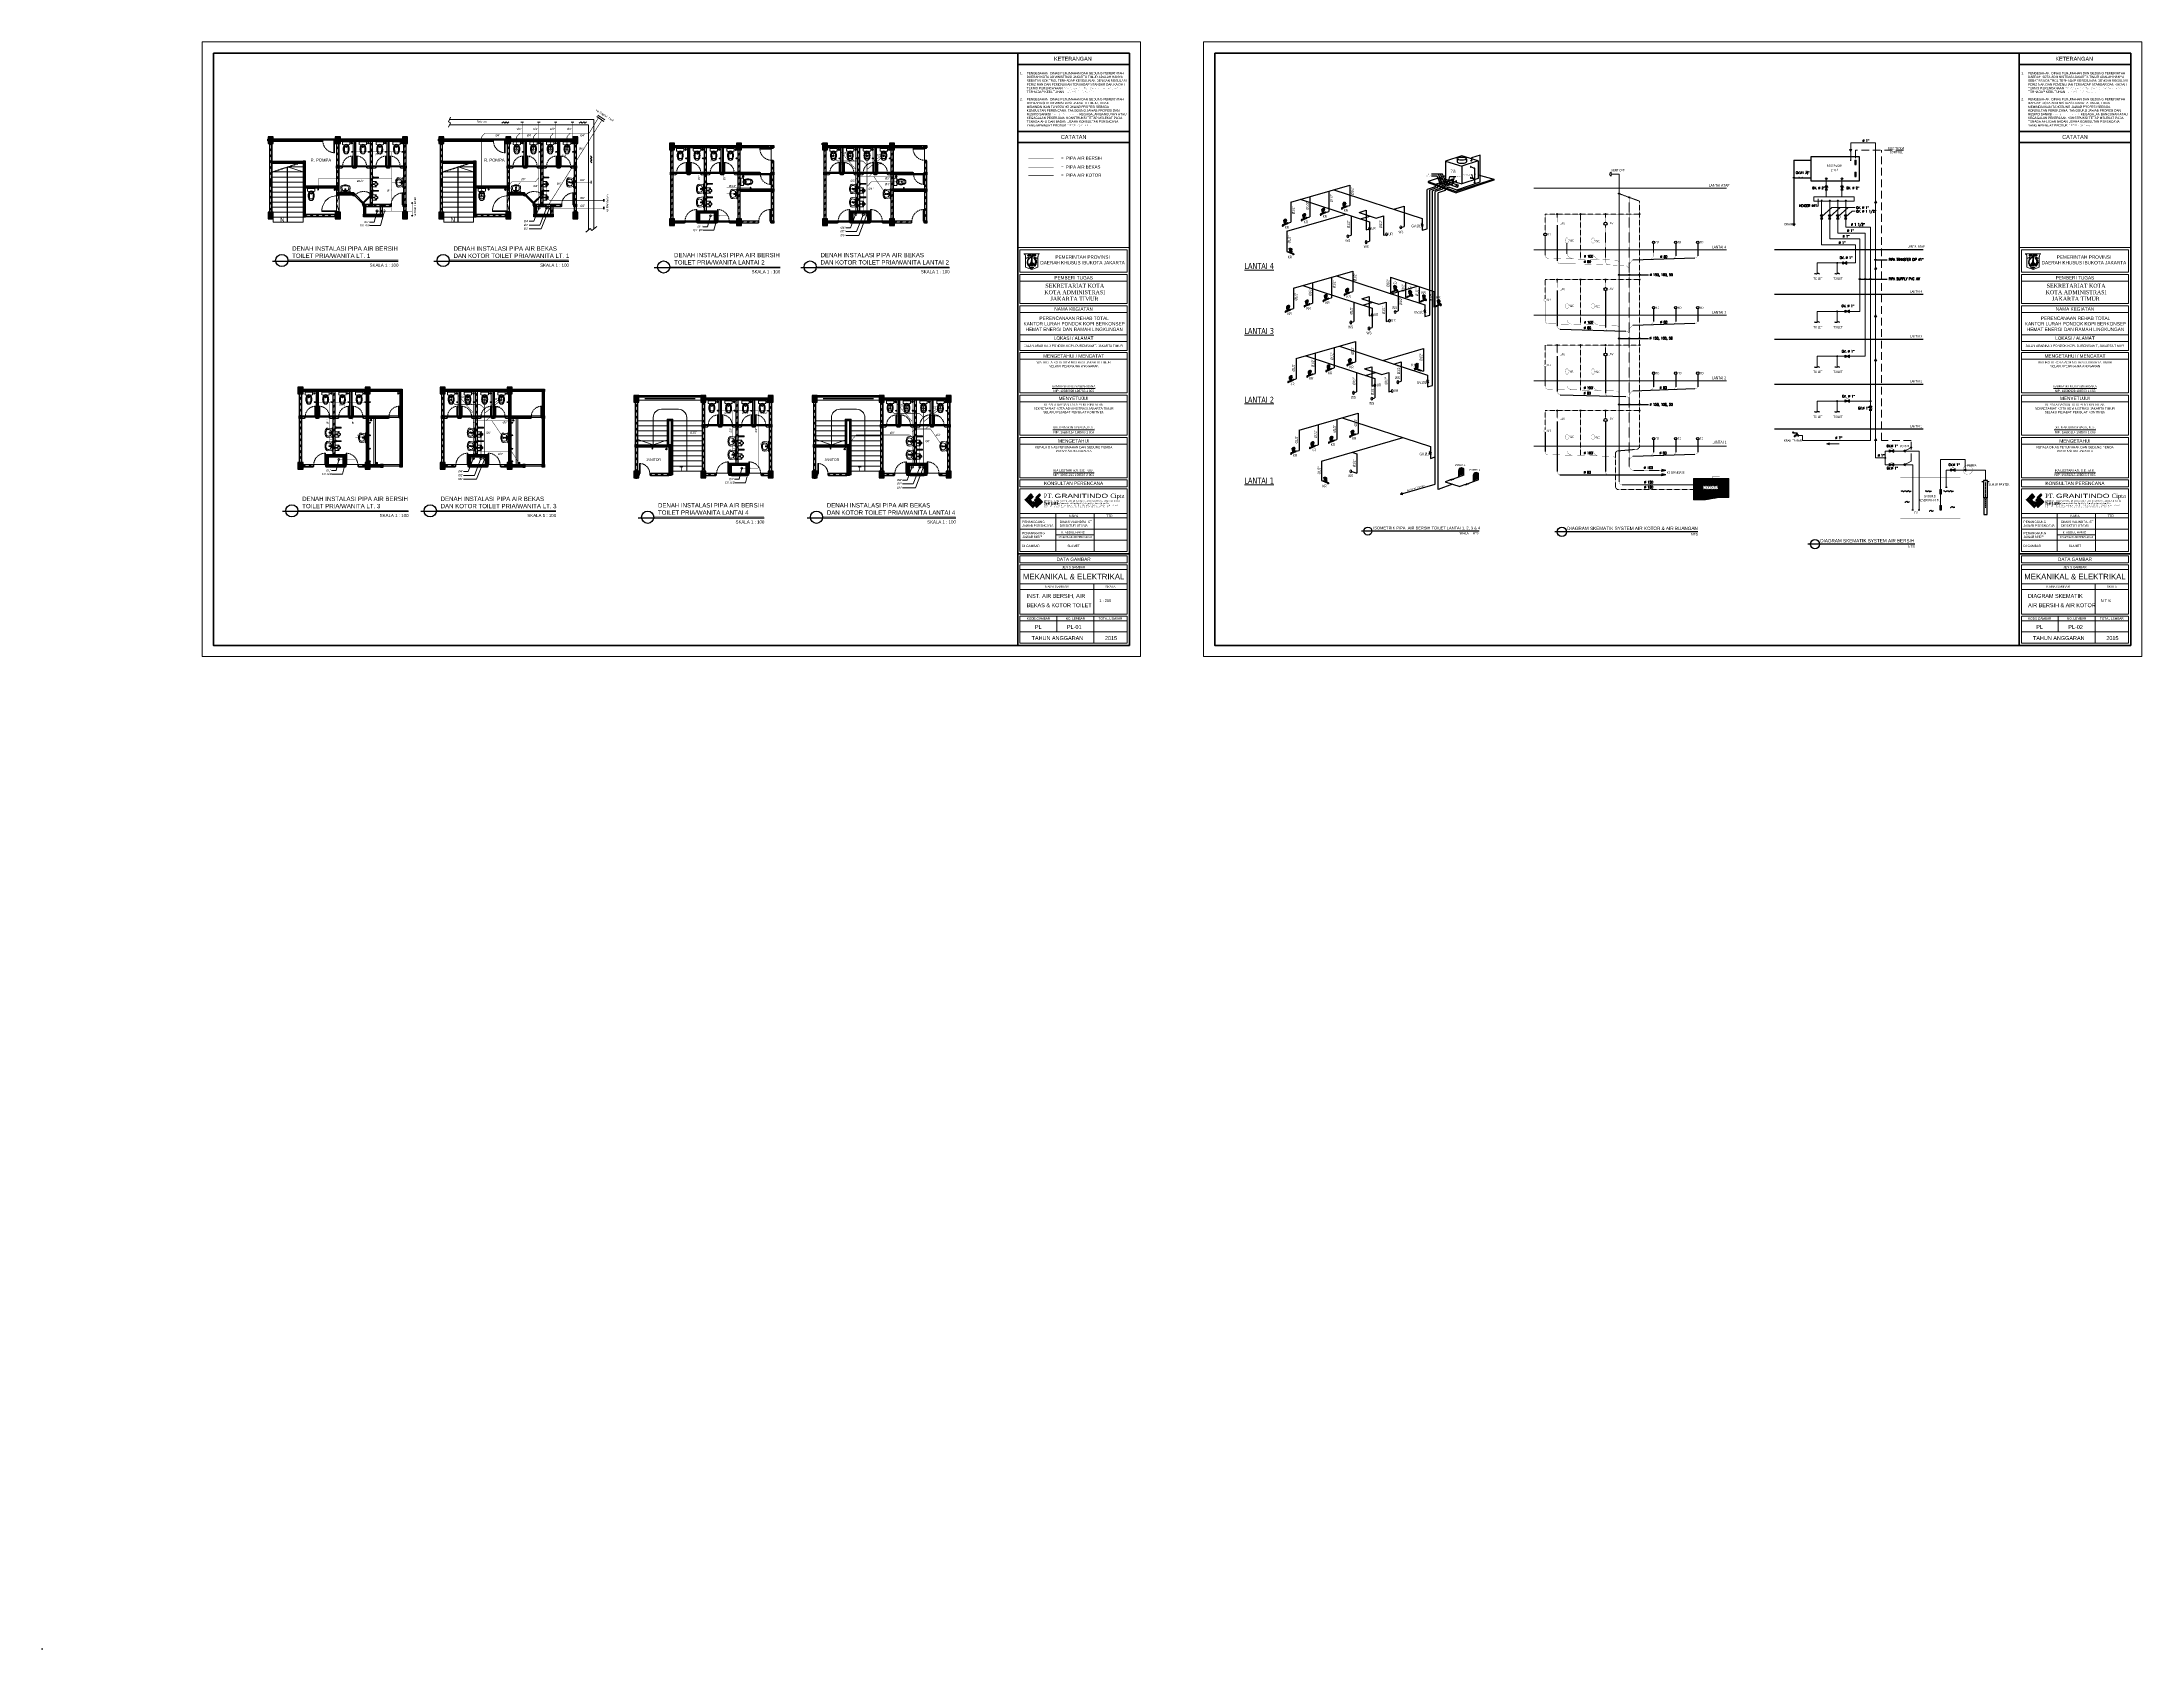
# Model space of a CAD drawing. Header units: millimetres. Extents: x -11 to 37583, y -101 to 28664.
import ezdxf
from ezdxf.enums import TextEntityAlignment as Align

# ---------------------------------------------------------------- set-up
doc = ezdxf.new("R2010")
doc.units = ezdxf.units.MM
for name, pattern in [('ACAD_ISO08W100', [36, 24, -3, 6, -3]), ('ACAD_ISO14W100', [24, 12, -3, 0, -3, 0, -3, 0, -3]), ('CENTER', [2, 1.25, -0.25, 0.25, -0.25]), ('DASHDOT', [1, 0.5, -0.25, 0, -0.25]), ('DASHED', [0.75, 0.5, -0.25]), ('HIDDEN', [0.375, 0.25, -0.125])]:
    doc.linetypes.add(name, pattern=pattern)
for name, color, linetype, lineweight in [('AIR KOTOR', 31, 'DASHDOT', 5), ('ars', 11, 'Continuous', 5), ('BB', 22, 'Continuous', 5), ('DENAH', 7, 'Continuous', 0), ('din2', 251, 'Continuous', 25), ('dinding', 5, 'Continuous', 15), ('GRS KOP', 1, 'Continuous', 35), ('HACH', 252, 'Continuous', 0), ('kabel', 1, 'Continuous', 50), ('KOLOM', 1, 'Continuous', 30), ('kop', 7, 'Continuous', 20), ('kus', 63, 'Continuous', 15), ('KUSEN', 30, 'Continuous', 15), ('lan', 7, 'Continuous', 15), ('logo', 7, 'Continuous', 50), ('not', 7, 'Continuous', 20), ('Notasi', 2, 'Continuous', 20), ('PIPA AIR BERSIH', 81, 'CENTER', 18), ('SANITAIR', 4, 'Continuous', 5), ('SANITARY', 120, 'Continuous', 5), ('sol kol', 8, 'Continuous', 0), ('tem', 5, 'Continuous', 20)]:
    doc.layers.add(name, color=color, linetype=linetype, lineweight=lineweight)
for name, color, linetype in [('airkotor', 4, 'Continuous'), ('D1', 1, 'Continuous'), ('D2', 3, 'Continuous'), ('HCH', 8, 'Continuous'), ('HT', 8, 'Continuous'), ('JENDELA', 3, 'Continuous'), ('pipa', 8, 'Continuous'), ('pipa3', 8, 'ACAD_ISO14W100'), ('potongan', 210, 'Continuous'), ('TEX', 255, 'Continuous')]:
    doc.layers.add(name, color=color, linetype=linetype)
doc.layers.add('as', color=1, linetype='Continuous', plot=False)
doc.styles.add('BARU', font='complex.shx')
doc.styles.add('century', font='romans.shx', dxfattribs={"width": 0.6})
doc.styles.add('NOT', font='ARIALN.TTF')
doc.styles.get("Standard").update_dxf_attribs({"font": 'arial.ttf'})
doc.styles.add('style1', font='romanc.shx')
doc.styles.add('style2', font='verdana.ttf')
doc.styles.add('tahoma', font='tahoma.ttf')
pattern_1 = [(45, (10515.35, 23018.58), (-53.033, 53.033), []), (45, (10534.1, 23018.58), (-53.033, 53.033), [])]
pattern_2 = [(45, (13257.82, 23018.58), (-53.033, 53.033), []), (45, (13276.57, 23018.58), (-53.033, 53.033), [])]
pattern_3 = [(45, (11830.81, 18913.92), (-53.033, 53.033), []), (45, (11849.56, 18913.92), (-53.033, 53.033), [])]
pattern_4 = [(45, (15022.23, 18913.92), (-53.033, 53.033), []), (45, (15040.98, 18913.92), (-53.033, 53.033), [])]
pattern_5 = [(45, (7587.554, 22632.39), (-53.033, 53.033), []), (45, (7606.304, 22632.39), (-53.033, 53.033), [])]
pattern_6 = [(45, (4534.62, 22632.39), (-53.033, 53.033), []), (45, (4553.37, 22632.39), (-53.033, 53.033), [])]
pattern_7 = [(45, (3867.02, 19105.236), (-53.033, 53.033), []), (45, (3885.77, 19105.236), (-53.033, 53.033), [])]
pattern_8 = [(45, (6414.01, 19105.236), (-53.033, 53.033), []), (45, (6432.76, 19105.236), (-53.033, 53.033), [])]

# ---------------------------------------------------------------- blocks, each defined once
blk = doc.blocks.new('KP')
at = {"layer": 'KOLOM'}
blk.add_lwpolyline([(0.075, -0.075), (-0.075, -0.075), (-0.075, 0.075), (0.075, 0.075), (0.075, -0.075)], dxfattribs=at)
blk = doc.blocks.new('washtafel L237 a')
for p, q in [((-0.28, -0.29), (-0.24, 0)), ((-0.24, 0), (0, 0)), ((0.24, 0), (0, 0)), ((0.28, -0.29), (0.24, 0)), ((-0.15, -0.02), (0, -0.02)), ((0, -0.18), (-0.01, -0.18)), ((0, -0.19), (-0.01, -0.19)), ((0, -0.2), (-0.01, -0.2)), ((0.15, -0.02), (0, -0.02)), ((0, -0.18), (0.01, -0.18)), ((0, -0.19), (0.01, -0.19)), ((0, -0.2), (0.01, -0.2))]:
    blk.add_line(p, q)
for centre, radius in [((-0.01, -0.08), 0.00488), ((0, -0.04), 0.00695), ((0, -0.04), 0.00529), ((0.01, -0.08), 0.00488)]:
    blk.add_circle(centre, radius)
for centre, radius, start, end in [((-0.17, -0.31), 0.11, 171.786, 240.1395), ((-0.15, -0.09), 0.0742, 90.0661, 157.5039), ((0, -0.02), 0.443, 239.9631, 270.4171), ((0.07, -0.28), 0.273, 154.0541, 184.6243), ((-0.12, -0.29), 0.0858, 186.0548, 250.1625), ((-0.12, -0.19), 0.0678, 92.544, 154.459), ((0, 0), 0.406, 248.7209, 270.1375), ((0.01, -2.1), 1.98, 91.1939, 93.8059), ((-0.06, -0.08), 0.0285, 98.132, 275.8135), ((0, -0.34), 0.286, 89.6669, 101.6651), ((-0.05, -0.15), 0.0337, 40.1188, 95.4553), ((0, -0.08), 0.0312, 89.6915, 225.3566), ((-0.53, -0.22), 0.513, 2.5647, 13.8912), ((0, -0.2), 0.0272, 129.5111, 54.4666), ((0, -0.08), 0.0231, 89.5833, 212.8124), ((-0.04, -0.11), 0.03, 5.694, 32.8124), ((-0.04, -0.13), 0.0267, 4.6349, 46.9394), ((-0.01, -0.18), 0.009, 183.4751, 270), ((0, -0.2), 0.0234, 136.8784, 48.8129), ((-0.01, -0.19), 0.009, 182.5647, 270), ((-0.62, -0.17), 0.611, 359.8012, 5.694), ((-0.01, -0.17), 0.006, 179.8012, 270), ((0, -0.2), 0.0119, 184.4951, 2.4242), ((0, -0.08), 0.0312, 314.6434, 90.3085), ((0, -0.34), 0.286, 78.3349, 90.3331), ((0, -0.08), 0.0231, 327.1876, 90.4167), ((0, 0), 0.406, 269.8625, 291.2791), ((0, -0.02), 0.443, 269.5829, 300.0369), ((0.04, -0.11), 0.03, 147.1876, 174.306), ((0.62, -0.17), 0.611, 174.306, 180.1988), ((0.04, -0.13), 0.0267, 133.0606, 175.3651), ((0.01, -0.17), 0.006, 270, 0.1988), ((0.01, -0.18), 0.009, 270, 356.5249), ((0.01, -0.19), 0.009, 270, 357.4353), ((0.53, -0.22), 0.513, 166.1088, 177.4353), ((0.05, -0.15), 0.0337, 84.5447, 139.8812), ((-0.01, -2.1), 1.98, 86.1941, 88.8061), ((0.06, -0.08), 0.0285, 264.1865, 81.868), ((0.12, -0.19), 0.0678, 25.541, 87.456), ((0.15, -0.09), 0.0742, 22.4961, 89.9339), ((0.12, -0.29), 0.0858, 289.8375, 353.9452), ((-0.07, -0.28), 0.273, 355.3757, 25.9459), ((0.17, -0.31), 0.11, 299.8605, 8.214)]:
    blk.add_arc(centre, radius, start, end)
blk = doc.blocks.new('P 70')
for points in [[(-0.74, 0), (-0.78, 0), (-0.78, 0.1), (-0.74, 0.1)], [(-0.74, 0.06), (-0.74, 0.06), (-0.74, 0.06), (-0.74, 0.1), (-0.78, 0.1), (-0.78, 0), (-0.74, 0), (-0.74, 0.06), (-0.74, 0.06)], [(-0.04, 0.8), (-0.08, 0.8), (-0.08, 0.68), (-0.04, 0.68)], [(-0.04, 0.68), (-0.08, 0.68), (-0.08, 0.22), (-0.04, 0.22)], [(-0.04, 0.1), (-0.08, 0.1), (-0.08, 0.22), (-0.04, 0.22)], [(-0.04, 0), (0, 0), (0, 0.1), (-0.04, 0.1)], [(-0.04, 0.06), (-0.04, 0.06), (-0.04, 0.06), (-0.04, 0.1), (0, 0.1), (0, 0), (-0.04, 0), (-0.04, 0.06), (-0.04, 0.06)]]:
    blk.add_lwpolyline(points, close=True)
at = {"linetype": 'HIDDEN', "ltscale": 0.3}
blk.add_lwpolyline([(-0.74, 0.1, -0.414214), (-0.04, 0.8, -1.303225)], format="xyb", dxfattribs=at)
blk = doc.blocks.new('URINOIR ATAS')
for p, q in [((-0.16, 0), (-0.16, 0.22)), ((-0.16, 0.22), (-0.15, 0.22)), ((-0.13, 0.2), (-0.16, 0.2)), ((-0.16, 0), (0, 0)), ((-0.13, 0.2), (-0.14, 0.22)), ((-0.03, 0.31), (0, 0.31)), ((-0.01, 0.01), (-0.03, 0)), ((-0.02, 0.29), (0, 0.29)), ((-0.01, 0.12), (0.01, 0.12)), ((-0.01, 0.11), (0.01, 0.11)), ((-0.01, 0.11), (0.01, 0.11)), ((-0.01, 0.11), (-0.01, 0.11)), ((-0.01, 0.1), (0.01, 0.1)), ((-0.01, 0.01), (0.01, 0.01)), ((-0.01, -0.02), (-0.01, 0)), ((0.03, 0.31), (0, 0.31)), ((0.02, 0.29), (0, 0.29)), ((0, 0.12), (0, 0.11)), ((0, 0.12), (0, 0.11)), ((0.16, 0), (0, 0)), ((0.01, 0.11), (0.01, 0.11)), ((0.01, 0.01), (0.03, 0)), ((0.01, 0), (0.01, -0.02)), ((0.13, 0.2), (0.14, 0.22)), ((0.13, 0.2), (0.16, 0.2)), ((0.16, 0.22), (0.15, 0.22)), ((0.16, 0), (0.16, 0.22)), ((0.01, -0.02), (-0.01, -0.02))]:
    blk.add_line(p, q)
for points in [[(0, 0.1, 0.070821), (0, 0.1, 0.082428), (0, 0.1, 0.106823), (0.01, 0.1, 0.13413), (0.01, 0.1, 0.13413), (0.01, 0.1, 0.106823), (0, 0.11, 0.082428), (0, 0.11, 0.070821), (0, 0.11, 0.070821), (0, 0.11, 0.082428), (0, 0.11, 0.106823), (-0.01, 0.1, 0.13413), (-0.01, 0.1, 0.13413), (-0.01, 0.1, 0.106823), (0, 0.1, 0.082428), (0, 0.1, 0.070821)], [(-0.01, 0.11, 0.164804), (-0.01, 0.11, 0.105758), (-0.01, 0.11, 0.068984), (-0.01, 0.1, 0.055178), (-0.01, 0.1, 0.055178), (-0.01, 0.1, 0.068984), (-0.01, 0.1, 0.105758), (-0.01, 0.1, 0.164804), (-0.01, 0.1, 0.164804), (-0.01, 0.1, 0.105758), (-0.01, 0.1, 0.068984), (-0.01, 0.1, 0.055178), (-0.01, 0.1, 0.055178), (-0.01, 0.1, 0.068984), (-0.01, 0.11, 0.105758), (-0.01, 0.11, 0.164804)], [(0.01, 0.11, 0.164804), (0.01, 0.11, 0.105758), (0.01, 0.11, 0.068984), (0.01, 0.1, 0.055178), (0.01, 0.1, 0.055178), (0.01, 0.1, 0.068984), (0.01, 0.1, 0.105758), (0.01, 0.1, 0.164804), (0.01, 0.1, 0.164804), (0.01, 0.1, 0.105758), (0.01, 0.1, 0.068984), (0.01, 0.1, 0.055178), (0.01, 0.1, 0.055178), (0.01, 0.1, 0.068984), (0.01, 0.11, 0.105758), (0.01, 0.11, 0.164804)]]:
    blk.add_lwpolyline(points, format="xyb", close=True)
blk.add_lwpolyline([(0.01, 0.06), (0.01, 0.07), (0.01, 0.08), (-0.01, 0.08), (-0.01, 0.07), (-0.01, 0.06)], close=True)
for centre, radius in [((0, 0.07), 0.025), ((0, 0.03), 0.0106), ((0, 0.03), 0.00723)]:
    blk.add_circle(centre, radius)
for centre, radius, start, end in [((-0.16, 0.22), 0.005, 90, 180), ((-0.16, 0.2), 0.005, 90, 180), ((-0.15, 0.22), 0.005, 30.5859, 90), ((-0.15, 0.26), 0.055, 287.3602, 311.4179), ((0, 0.33), 0.187, 224.1477, 269.6422), ((-0.61, 0.72), 0.709, 314.7654, 324.2179), ((-0.48, 0.54), 0.518, 315.9836, 330.7336), ((-0.03, 0.3), 0.0148, 90, 144.2179), ((-0.02, 0.28), 0.00593, 90, 150.7336), ((0.12, 0.06), 0.137, 181.3482, 199.9236), ((0, 0.11), 0.0162, 43.0169, 136.9831), ((-0.01, 0.11), 0.00119, 90, 180), ((0, 0.33), 0.187, 270.3578, 315.8523), ((0.01, 0.11), 0.00119, 0, 90), ((-0.19, 0.06), 0.208, 345.4703, 357.6692), ((0.02, 0.28), 0.00593, 29.2664, 90), ((0.48, 0.54), 0.518, 209.2664, 224.0164), ((0.03, 0.3), 0.0148, 35.7821, 90), ((0.61, 0.72), 0.709, 215.7821, 225.2346), ((0.15, 0.26), 0.055, 228.5821, 252.6398), ((0.15, 0.22), 0.005, 90, 149.4141), ((0.16, 0.22), 0.005, 0, 90), ((0.16, 0.2), 0.005, 0, 90)]:
    blk.add_arc(centre, radius, start, end)
blk = doc.blocks.new('P 60')
for points in [[(-0.64, 0), (-0.68, 0), (-0.68, 0.1), (-0.64, 0.1)], [(-0.64, 0.06), (-0.64, 0.06), (-0.64, 0.06), (-0.64, 0.1), (-0.68, 0.1), (-0.68, 0), (-0.64, 0), (-0.64, 0.06), (-0.64, 0.06)], [(-0.04, 0.7), (-0.04, 0.1), (-0.08, 0.1), (-0.08, 0.7)], [(-0.04, 0.7), (-0.04, 0.1), (-0.08, 0.1), (-0.08, 0.7)], [(-0.04, 0), (0, 0), (0, 0.1), (-0.04, 0.1)], [(-0.04, 0.06), (-0.04, 0.06), (-0.04, 0.06), (-0.04, 0.1), (0, 0.1), (0, 0), (-0.04, 0), (-0.04, 0.06), (-0.04, 0.06)]]:
    blk.add_lwpolyline(points, close=True)
at = {"linetype": 'HIDDEN', "ltscale": 0.3}
blk.add_lwpolyline([(-0.64, 0.1, -0.414214), (-0.04, 0.7, -1.303225)], format="xyb", dxfattribs=at)
blk = doc.blocks.new('KRAN ATAS')
for p, q in [((-0.02, 0), (0, 0)), ((-0.02, 0), (0, 0)), ((-0.02, 0), (-0.02, 0)), ((-0.01, 0.01), (-0.01, 0.04)), ((0.02, 0), (0, 0)), ((0.02, 0), (0, 0)), ((0.01, 0.01), (0.01, 0.04)), ((0.02, 0), (0.02, 0))]:
    blk.add_line(p, q)
for centre, radius, start, end in [((-0.02, 0.06), 0.0057, 105.45, 257.2407), ((-0.02, 0.06), 0.0057, 92.509, 270.0343), ((0, 0.06), 0.0223, 89.786, 270.2141), ((0, 0.06), 0.0162, 89.7094, 270.2949), ((-0.01, 0.07), 0.0057, 60.3207, 212.5415), ((-0.02, 0.08), 0.0057, 47.464, 224.6597), ((-0.01, 0.05), 0.0057, 154.4974, 295.7282), ((-0.01, 0.05), 0.0057, 142.579, 307.6346), ((-0.02, 0), 0.0005, 90, 180), ((0, 0.1), 0.00865, 90, 191.4881), ((0, 0.08), 0.0057, 89.095, 165.324), ((-0.04, 0.09), 0.0331, 343.1048, 7.2203), ((0, 0.08), 0.0057, 89.095, 152.5938), ((0, 0.06), 0.0102, 89.532, 270.4679), ((0, 0.04), 0.0057, 191.86, 266.0615), ((-0.01, 0.01), 0.004, 270, 0), ((0, 0.1), 0.00865, 348.5119, 90), ((0, 0.08), 0.0057, 14.676, 90.905), ((0, 0.06), 0.0162, 269.7051, 90.2906), ((0, 0.06), 0.0223, 269.7859, 90.214), ((0, 0.08), 0.0057, 27.4062, 90.905), ((0, 0.06), 0.0102, 269.5321, 90.468), ((0, 0.04), 0.0057, 273.9385, 348.14), ((0, 0.04), 0.0057, 273.9385, 334.0348), ((0, 0.04), 0.0057, 205.9652, 266.0615), ((0.04, 0.09), 0.0331, 172.7797, 196.8952), ((0.02, 0.08), 0.0057, 315.3403, 132.536), ((0.01, 0.07), 0.0057, 327.4585, 119.6793), ((0.01, 0.05), 0.0057, 232.3654, 37.421), ((0.01, 0.05), 0.0057, 244.2718, 25.5026), ((0.01, 0.01), 0.004, 180, 270), ((0.02, 0.06), 0.0057, 269.9657, 87.491), ((0.02, 0.06), 0.0057, 282.7593, 74.55), ((0.02, 0), 0.0005, 0, 90)]:
    blk.add_arc(centre, radius, start, end)
blk = doc.blocks.new('CLOSET ATAS')
for p, q in [((0, 0.21), (0, 0)), ((0, -0.21), (0, 0)), ((0.01, 0.22), (0.15, 0.22)), ((0.17, 0.13), (0.29, 0.16)), ((0.23, 0.08), (0.27, 0.08)), ((0.23, 0.07), (0.23, 0.06)), ((0.23, 0.06), (0.26, 0.06)), ((0.26, 0.06), (0.27, 0.06)), ((0.26, 0.06), (0.26, 0)), ((0.26, 0.06), (0.26, 0.06)), ((0.26, -0.06), (0.26, 0)), ((0.27, 0.08), (0.27, 0.09)), ((0.27, 0.08), (0.27, 0.06)), ((0.27, 0.06), (0.27, 0)), ((0.27, -0.06), (0.27, 0)), ((0.28, 0.13), (0.28, 0.11)), ((0.3, 0.09), (0.29, 0.09)), ((0.29, 0.08), (0.29, 0.07)), ((0.3, 0.06), (0.29, 0.06)), ((0.3, 0.08), (0.3, 0.07)), ((-0.01, -0.12), (-0.03, -0.12)), ((-0.03, -0.12), (-0.03, -0.15)), ((-0.03, -0.15), (-0.01, -0.15)), ((-0.01, -0.11), (-0.01, -0.16)), ((0.01, -0.22), (0.15, -0.22)), ((0.17, -0.12), (0.19, -0.12)), ((0.17, -0.14), (0.19, -0.14)), ((0.17, -0.15), (0.17, -0.14)), ((0.18, -0.14), (0.18, -0.15)), ((0.18, -0.15), (0.18, -0.15)), ((0.19, -0.12), (0.19, -0.14)), ((0.19, -0.13), (0.29, -0.16)), ((0.23, -0.06), (0.26, -0.06)), ((0.23, -0.07), (0.23, -0.06)), ((0.23, -0.08), (0.27, -0.08)), ((0.26, -0.06), (0.26, -0.06)), ((0.26, -0.06), (0.27, -0.06)), ((0.27, -0.08), (0.27, -0.06)), ((0.27, -0.08), (0.27, -0.09)), ((0.28, -0.13), (0.28, -0.11)), ((0.3, -0.06), (0.29, -0.06)), ((0.29, -0.07), (0.29, -0.08)), ((0.3, -0.09), (0.29, -0.09)), ((0.3, -0.07), (0.3, -0.08))]:
    blk.add_line(p, q)
blk.add_circle((0.29, 0), 0.046)
for centre, radius, start, end in [((0.01, 0.21), 0.0135, 90, 180), ((0.24, 0), 0.103, 95.4936, 264.5064), ((0.15, 0.2), 0.015, 8.087, 90), ((-1.27, 0), 1.45, 359.8599, 8.087), ((-1.27, 0), 1.45, 351.913, 0.1401), ((0.39, -0.95), 1.07, 79.0461, 98.6197), ((0.23, 0.07), 0.00271, 90, 180), ((0.23, 0.06), 0.00271, 180, 270), ((0.43, -0.05), 0.215, 89.4826, 138.7405), ((0.27, 0.09), 0.005, 138.7405, 180), ((0.43, -0.05), 0.231, 89.4826, 128.7411), ((0.29, 0.13), 0.005, 128.7411, 180), ((0.43, -0.32), 0.5, 75.2789, 105.8515), ((0.29, 0.08), 0.00307, 90, 180), ((0.29, 0.07), 0.00307, 180, 270), ((0.3, 0.08), 0.00307, 0, 90), ((0.3, 0.07), 0.00307, 270, 0), ((0.43, -0.32), 0.484, 75.2789, 90), ((0.47, -0.14), 0.302, 48.5371, 73.1314), ((0.47, -0.14), 0.318, 48.5371, 73.1314), ((0.58, 0.08), 0.02, 7.8459, 81.6038), ((0.03, 0), 0.575, 352.1541, 7.8459), ((0.59, 0), 0.114, 0, 48.6581), ((0.59, 0), 0.114, 311.3419, 0), ((0.59, 0), 0.13, 0, 48.6581), ((0.59, 0), 0.13, 311.3419, 0), ((-0.02, -0.12), 0.0171, 24.4122, 79.3868), ((-0.02, -0.15), 0.0171, 280.6132, 335.5878), ((0.01, -0.21), 0.0135, 180, 270), ((0.15, -0.2), 0.015, 270, 351.913), ((0.18, -0.15), 0.00271, 180, 270), ((0.18, -0.15), 0.00271, 270, 0), ((0.19, -0.12), 0.00271, 0, 90), ((0.19, -0.14), 0.00271, 270, 0), ((0.23, -0.06), 0.00271, 90, 180), ((0.23, -0.07), 0.00271, 180, 270), ((0.39, 0.95), 1.06, 261.358, 280.9763), ((0.43, 0.05), 0.215, 221.2595, 270.5174), ((0.27, -0.09), 0.005, 180, 221.2595), ((0.43, 0.05), 0.231, 231.2589, 270.5174), ((0.29, -0.13), 0.005, 180, 231.2589), ((0.29, -0.07), 0.00307, 90, 180), ((0.29, -0.08), 0.00307, 180, 270), ((0.43, 0.32), 0.5, 254.1485, 284.7211), ((0.3, -0.07), 0.00307, 0, 90), ((0.3, -0.08), 0.00307, 270, 0), ((0.43, 0.32), 0.484, 270, 284.7211), ((0.47, 0.14), 0.302, 286.8686, 311.4629), ((0.47, 0.14), 0.318, 286.8686, 311.4629), ((0.58, -0.08), 0.02, 278.3962, 352.1541)]:
    blk.add_arc(centre, radius, start, end)
blk = doc.blocks.new('*X4')
at = {"color": 0}
for p, q in [((18.49, 19.19), (18.58, 19.19)), ((18.5, 19.22), (18.57, 19.22)), ((18.5, 19.17), (18.57, 19.17))]:
    blk.add_line(p, q, dxfattribs=at)
blk = doc.blocks.new('SFLOOR')
for radius in [0.05, 0.0442]:
    blk.add_circle((0, 0), radius)
blk.add_blockref('*X4', (-18.54, -19.19))
blk = doc.blocks.new('K1')
at = {"layer": 'KOLOM'}
blk.add_lwpolyline([(0.2, 0.15), (-0.2, 0.15), (-0.2, -0.15), (0.2, -0.15), (0.2, 0.15)], dxfattribs=at)
blk = doc.blocks.new('GV')
at = {"layer": 'PIPA AIR BERSIH'}
h = blk.add_hatch(color=256, dxfattribs=at)
h.paths.add_polyline_path([(-64, -51), (-64, -125), (0, -88)])
h.paths.add_polyline_path([(0, -88), (65, -125), (65, -51)])
at = {"layer": 'PIPA AIR BERSIH', "linetype": 'DASHDOT', "ltscale": 500}
for points, const_width in [([(39, 0), (-39, 0)], 25), ([(0, -84), (0, 0)], 25), ([(-83, -51), (-83, -125)], 10), ([(83, -51), (83, -125)], 10)]:
    blk.add_lwpolyline(points, dxfattribs=dict(at, const_width=const_width))
blk = doc.blocks.new('NOTASI RUANG')
at = {"layer": 'not'}
for height, p in [(0.26, (-0.01, 0.3)), (0.175, (-0.01, -0.02))]:
    blk.add_attdef('RUANG', text='', height=height, dxfattribs=at).set_placement(p, align=Align.MIDDLE_CENTER)
blk = doc.blocks.new('BLOCK3')
at = {"layer": 'SANITAIR'}
for p, q in [((0, 25), (0, -25)), ((5, 20), (5, -20)), ((5, 10), (27, 10)), ((55, 33), (29, 33)), ((40, 43), (29, 39)), ((55, 39), (29, 39)), ((32, 16), (32, 33)), ((48, 62), (38, 62)), ((38, 51), (38, 62)), ((48, 51), (38, 51)), ((46, 63), (40, 63)), ((40, 62), (40, 63)), ((40, 51), (40, 43)), ((45, 43), (40, 43)), ((45, 51), (45, 43)), ((45, 43), (55, 39)), ((46, 62), (46, 63)), ((48, 51), (48, 62)), ((52, 16), (52, 33)), ((58, 10), (90, 10)), ((5, -10), (21, -10)), ((64, -10), (88, -10)), ((90, -12), (90, -34)), ((90, -34), (110, -34)), ((110, -10), (110, -34))]:
    blk.add_line(p, q, dxfattribs=at)
at = {"layer": 'SANITAIR', "flags": 128}
for points in [[(48, 61, 0.178554), (131, 84, -0.400831), (150, 81, -0.30138), (151, 66, -0.289847), (126, 54)], [(126, 54, 0.014463), (48, 54, 0.014463)], [(21, -10, -0.099441), (31, -13, 1.392558)], [(31, -13, 0.192436), (54, -13, 3.969281)], [(64, -10, 0.09621), (54, -13, -1.392558)]]:
    blk.add_lwpolyline(points, format="xyb", dxfattribs=at)
at = {"layer": 'SANITAIR'}
for centre, radius, start, end in [((0, 20), 5, 0, 90), ((26, 16), 6.08, 265.4222, 359.5597), ((32, 36), 3.72, 127.3963, 232.6037), ((59, 16), 6.08, 180.4403, 274.5778), ((53, 36), 3.72, 307.3963, 52.6037), ((90, -10), 20, 0, 90), ((0, -20), 5, 270, 0), ((88, -12), 2, 0, 90)]:
    blk.add_arc(centre, radius, start, end, dxfattribs=at)
blk = doc.blocks.new('A$C3F220AFC')
at = {"layer": 'JENDELA'}
for p, q in [((-193, 22), (-215, 139)), ((-162, 3), (-170, 115)), ((-128, -46), (-6, 19)), ((-124, 4), (-116, 111)), ((-97, 17), (-60, 180)), ((-268, -120), (-271, -172)), ((-246, -109), (-169, -67)), ((-226, -132), (-229, -174)), ((-227, -142), (17, -11)), ((-169, -73), (-167, -28)), ((-130, -68), (-128, -30))]:
    blk.add_line(p, q, dxfattribs=at)
for centre, radius, start, end in [((-121, 95), 105, 54.72288, 154.61225), ((-166, 269), 138, 249.2564, 320.07874), ((-145, 19), 48.3, 176.18202, 357.69113), ((-142, 166), 33, 178.59795, 1.65956), ((0, 0), 20.4, 325.85311, 108.30942), ((-248, -150), 30.7, 223.80263, 310.07052), ((-248, -132), 23, 42.59522, 149.32027), ((-254, -132), 27.9, 353.50275, 33.97946), ((-150, -65), 20.5, 201.74824, 352.17508)]:
    blk.add_arc(centre, radius, start, end, dxfattribs=at)
blk = doc.blocks.new('12')
at = {"layer": 'JENDELA'}
for p, q in [((91411, -16884), (91375, -16721)), ((91448, -16961), (91298, -17041)), ((91530, -16960), (91321, -17072)), ((91438, -16897), (91431, -16790)), ((91444, -16952), (91442, -16927)), ((91477, -16897), (91484, -16786)), ((91484, -16956), (91481, -16925)), ((91541, -16911), (91482, -16942)), ((91508, -16879), (91530, -16761)), ((91542, -16966), (91543, -16985)), ((91582, -16931), (91585, -16983))]:
    blk.add_line(p, q, dxfattribs=at)
for centre, radius, start, end in [((91435, -16806), 105, 25.38775, 125.27712), ((91481, -16632), 138, 219.92126, 290.7436), ((91314, -17052), 20.4, 145.85311, 288.30942), ((91460, -16882), 48.3, 182.30887, 3.81798), ((91457, -16735), 33, 178.34044, 1.40205), ((91464, -16949), 20.5, 187.82492, 338.25176), ((91534, -16967), 8.02, 3.06342, 118.10529), ((91558, -16929), 24.5, 353.75423, 132.55112), ((91563, -16961), 30.7, 229.92948, 316.19737)]:
    blk.add_arc(centre, radius, start, end, dxfattribs=at)
blk = doc.blocks.new('logo granitindo baru')
at = {"layer": 'logo'}
for points in [[(1.03, 1.46), (0.92, 1.57), (0.37, 1.02), (1.1, 0.29), (1.65, 0.84), (1.39, 1.1), (1.28, 0.99), (1.42, 0.84), (1.1, 0.52), (0.59, 1.03)], [(1.72, 1.58), (1.38, 1.24), (1.77, 0.84), (1.34, 0.41), (1.45, 0.29), (2, 0.84), (1.61, 1.24), (1.83, 1.46)]]:
    blk.add_hatch(color=8, dxfattribs=at).paths.add_polyline_path(points)
at = {"layer": 'Defpoints'}
blk.add_point((9.7, 0), dxfattribs=at)
at = {"layer": 'logo'}
blk.add_lwpolyline([(1.03, 1.46), (0.92, 1.57), (0.37, 1.02), (1.1, 0.29), (1.65, 0.84), (1.39, 1.1), (1.28, 0.99), (1.42, 0.84), (1.1, 0.52), (0.59, 1.03), (1.03, 1.46), (0.92, 1.57)], dxfattribs=at)
at = {"layer": 'logo', "lineweight": 13}
for points in [[(1.09, 1.4), (0.71, 1.03), (1.1, 0.64), (1.26, 0.79)], [(1.11, 1.38), (0.76, 1.03), (1.1, 0.68), (1.24, 0.82)], [(1.13, 1.36), (0.8, 1.03), (1.1, 0.73), (1.21, 0.84)], [(1.16, 1.33), (0.85, 1.03), (1.1, 0.77), (1.19, 0.86)]]:
    blk.add_lwpolyline(points, dxfattribs=at)
at = {"layer": 'logo', "lineweight": 0}
blk.add_lwpolyline([(1.72, 1.58), (1.38, 1.24), (1.77, 0.84), (1.34, 0.41), (1.45, 0.29), (2, 0.84), (1.61, 1.24), (1.83, 1.46), (1.72, 1.58)], dxfattribs=at)
at = {"layer": 'logo', "insert": (2.13, 0.97), "char_height": 0.1, "attachment_point": 1}
blk.add_mtext_dynamic_manual_height_columns('{\\f@Arial Unicode MS|b0|i0|c0|p34;\\H1.4x;\\W1.2;KONSULTAN STUDI - PERENCANA - PENGAWAS - MANAJEMEN\\fTimes New Roman|b0|i0|c0|p18;\\P\\pt0.9;\\H0.71429x;\\W1;Domisili ^I: Gedung Graha Arsa Lt. 4 Jl.Siaga Raya No. 31, Pejaten Barat, Jakarta Selatan 12510\\PStudio I ^I: Jl. Batu I No. 36A, Pejaten Timur, Jakarta Selatan 12510 Tlp. 021 - 71082879 Fax. 021 - 7972072\\PStudio II          : Jl. Sawo Raya No. 4 Rawamangun, Jakarta Timur 13220 Telp / Fax. 021 - 4717152}', width=9.5694, gutter_width=0, heights=[1.67], dxfattribs=at)
at = {"layer": 'logo', "insert": (2.13, 1.59), "char_height": 0.4, "width": 7.6645, "attachment_point": 1}
blk.add_mtext('{\\fTimes New Roman|b0|i0|c0|p18;PT. \\fCityBlueprint|b0|i0|c2|p2;\\W1.5;GRANITINDO \\fTimes New Roman|b0|i0|c0|p18;\\W1;Cipta Sejati}', dxfattribs=at)
blk = doc.blocks.new('kop')
at = {"layer": 'ars'}
for p, q in [((74.47, 34.99), (74.5, 34.99)), ((74.52, 35.6), (74.5, 35.61)), ((74.53, 35.6), (74.54, 35.58)), ((74.54, 35.05), (74.54, 35.08)), ((74.58, 35.53), (74.55, 35.54)), ((74.55, 35.07), (74.58, 35.08)), ((74.58, 35.53), (74.58, 35.56)), ((74.6, 35.47), (74.61, 35.46)), ((74.61, 35.47), (74.61, 35.45)), ((74.63, 35.37), (74.61, 35.39)), ((74.62, 35.2), (74.61, 35.23)), ((74.62, 35.2), (74.64, 35.22)), ((74.63, 35.37), (74.64, 35.39)), ((74.63, 35.29), (74.64, 35.27)), ((74.64, 35.3), (74.64, 35.29))]:
    blk.add_line(p, q, dxfattribs=at)
for centre, radius, start, end in [((73.91, 35.36), 0.061, 172.3995, 236.8608), ((73.82, 35.25), 0.061, 2.2926, 66.7539), ((73.9, 35.31), 0.061, 182.2926, 246.7539), ((73.83, 35.19), 0.061, 12.6628, 77.1241), ((73.9, 35.26), 0.061, 192.6628, 257.1241), ((73.81, 35.32), 0.061, 352.3995, 56.8608), ((73.91, 35.23), 0.061, 200.2151, 264.6765), ((73.84, 35.14), 0.061, 20.2151, 84.6765), ((73.82, 35.38), 0.061, 344.619, 49.0804), ((73.92, 35.41), 0.061, 164.619, 229.0804), ((74.28, 35.31), 0.405, 114.0856, 237.6325), ((73.92, 35.46), 0.0488, 158.8649, 223.3262), ((73.93, 35.32), 0.061, 120.6799, 185.1412), ((73.84, 35.36), 0.061, 300.6799, 5.1412), ((73.94, 35.27), 0.061, 130.573, 195.0343), ((73.92, 35.18), 0.061, 206.1601, 270.6214), ((73.87, 35.09), 0.061, 26.1601, 90.6214), ((73.84, 35.44), 0.0488, 338.8649, 43.3262), ((73.85, 35.42), 0.061, 292.8994, 357.3608), ((73.94, 35.37), 0.061, 112.8994, 177.3608), ((73.84, 35.3), 0.061, 310.573, 15.0343), ((73.94, 35.23), 0.061, 140.9432, 205.4045), ((73.94, 35.49), 0.0488, 150.2996, 214.761), ((73.87, 35.47), 0.0488, 287.1453, 351.6066), ((73.94, 35.42), 0.0488, 107.1453, 171.6066), ((73.84, 35.24), 0.061, 320.9432, 25.4045), ((73.94, 35.14), 0.061, 208.508, 272.9693), ((73.89, 35.05), 0.061, 28.508, 92.9693), ((73.86, 35.49), 0.0488, 330.2996, 34.761), ((73.95, 35.45), 0.0488, 98.58, 163.0414), ((73.89, 35.51), 0.0488, 278.58, 343.0414), ((73.85, 35.2), 0.061, 320.9432, 25.4045), ((73.96, 35.19), 0.061, 140.9432, 205.4045), ((73.96, 35.53), 0.0488, 145.7989, 210.2603), ((73.97, 35.15), 0.061, 146.9028, 211.3642), ((73.92, 35.01), 0.061, 40.0311, 104.4924), ((73.95, 35.11), 0.061, 220.0311, 284.4924), ((73.88, 35.53), 0.0488, 325.7989, 30.2603), ((73.92, 35.55), 0.0488, 274.0793, 338.5407), ((73.96, 35.49), 0.0488, 94.0793, 158.5407), ((73.87, 35.15), 0.061, 326.9028, 31.3642), ((73.96, 34.98), 0.061, 49.2006, 113.662), ((73.97, 35.08), 0.061, 229.2006, 293.662), ((73.99, 35.56), 0.0488, 139.3679, 203.8292), ((73.9, 35.57), 0.0488, 319.3679, 23.8292), ((73.98, 35.52), 0.0488, 87.6483, 152.1096), ((73.94, 35.59), 0.0488, 267.6483, 332.1096), ((74, 35.12), 0.061, 146.6953, 211.1566), ((73.89, 35.12), 0.061, 326.6953, 31.1566), ((74.01, 35.59), 0.0488, 133.8416, 198.303), ((74.02, 35.08), 0.061, 144.8635, 209.3249), ((73.93, 35.61), 0.0488, 313.8416, 18.303), ((74.01, 35.55), 0.0488, 82.122, 146.5834), ((73.97, 35.62), 0.0488, 262.122, 326.5834), ((73.92, 35.09), 0.061, 324.8635, 29.3249), ((73.99, 34.95), 0.061, 44.4223, 108.8836), ((74.01, 35.05), 0.061, 224.4223, 288.8836), ((74.04, 35.61), 0.0439, 126.6239, 191.0853), ((73.97, 35.64), 0.0439, 306.6239, 11.0853), ((74, 35.65), 0.0439, 254.9043, 319.3657), ((74.03, 35.57), 0.0439, 74.9043, 139.3657), ((74.05, 35.05), 0.061, 144.4903, 208.9516), ((73.95, 35.06), 0.061, 324.4903, 28.9516), ((74, 35.66), 0.0352, 303.961, 8.4223), ((74.05, 35.63), 0.0352, 123.961, 188.4223), ((74.04, 35.6), 0.0352, 72.2414, 136.7027), ((74.03, 35.66), 0.0352, 252.2414, 316.7027), ((74.08, 35.03), 0.061, 156.1803, 220.6416), ((73.98, 35.02), 0.061, 336.1803, 40.6416), ((74.03, 35.68), 0.0352, 297.7406, 2.2019), ((74.08, 35.65), 0.0352, 117.7406, 182.2019), ((74.07, 35.62), 0.0352, 66.021, 130.4823), ((74.06, 35.68), 0.0352, 246.021, 310.4823), ((74.1, 35.66), 0.0281, 113.4007, 177.862), ((74.06, 35.69), 0.0281, 293.4007, 357.862), ((74.09, 35.64), 0.0281, 61.6811, 126.1424), ((74.08, 35.69), 0.0281, 241.6811, 306.1424), ((74.08, 35.7), 0.0281, 293.4007, 357.862), ((74.12, 35.67), 0.0281, 113.4007, 177.862), ((74.11, 35.65), 0.0281, 61.6811, 126.1424), ((74.11, 35.7), 0.0281, 241.6811, 306.1424), ((74.12, 35.71), 0.0281, 260.9368, 325.3982), ((74.14, 35.67), 0.0281, 80.9368, 145.3982), ((74.48, 35.67), 0.0613, 235.5154, 280.6207), ((74.23, 35.31), 0.405, 302.3675, 44.4851), ((74.45, 35.61), 0.0507, 1.4248, 71.624), ((74.57, 35.05), 0.0795, 137.1076, 211.9214), ((74.44, 35.06), 0.0795, 317.1076, 31.9214), ((74.55, 34.97), 0.0507, 83.4432, 153.6424), ((74.54, 35.04), 0.0613, 234.4466, 279.5519), ((74.59, 35.65), 0.0795, 151.1819, 225.9956), ((74.54, 35.6), 0.0613, 235.5154, 280.6207), ((74.46, 35.63), 0.0795, 331.1819, 45.9956), ((74.5, 35.54), 0.0507, 1.4248, 71.624), ((74.53, 35.44), 0.0795, 20.9123, 95.7261), ((74.59, 35.55), 0.0795, 200.9123, 275.7261), ((74.58, 35.12), 0.0613, 176.9872, 222.0926), ((74.57, 34.99), 0.0612, 69.8962, 144.7099), ((74.54, 35.09), 0.0612, 249.8962, 324.7099), ((74.51, 35.12), 0.0507, 302.8967, 13.0959), ((74.61, 35.6), 0.0507, 162.5946, 232.7938), ((74.64, 35.19), 0.0795, 153.0891, 227.9029), ((74.62, 35.45), 0.0613, 217.2288, 262.3342), ((74.63, 35.29), 0.0613, 205.6201, 250.7254), ((74.52, 35.16), 0.0795, 333.0891, 47.9029), ((74.54, 35.6), 0.0613, 313.598, 358.7033), ((74.55, 35.3), 0.0795, 351.1641, 65.9779), ((74.66, 35.36), 0.0795, 171.1641, 245.9779), ((74.63, 35.08), 0.0507, 106.5818, 176.781), ((74.59, 35.14), 0.0613, 257.5851, 302.6905), ((74.68, 35.5), 0.0795, 133.1999, 208.0136), ((74.57, 35.4), 0.0507, 343.1383, 53.3375), ((74.56, 35.25), 0.0507, 331.5296, 41.7288), ((74.6, 35.23), 0.0795, 271.02, 345.8338), ((74.68, 35.13), 0.0795, 91.02, 165.8338), ((74.56, 35.52), 0.0795, 313.1999, 28.0136), ((74.68, 35.43), 0.0507, 150.0679, 220.2671), ((74.61, 35.45), 0.0613, 301.0712, 346.1766), ((74.61, 35.38), 0.0795, 293.3027, 8.1164), ((74.72, 35.32), 0.0795, 113.3027, 188.1164), ((74.69, 35.24), 0.0507, 128.2781, 198.4773), ((74.63, 35.29), 0.0613, 279.2815, 324.3868)]:
    blk.add_arc(centre, radius, start, end, dxfattribs=at)
at = {"layer": 'ars', "color": 11}
for centre, radius, start, end in [((74.42, 35.02), 0.0507, 284.779, 354.9783), ((74.49, 35), 0.0613, 158.8696, 203.9749), ((74.44, 34.99), 0.016, 270, 302.3675)]:
    blk.add_arc(centre, radius, start, end, dxfattribs=at)
at = {"layer": 'ars'}
for points, start_tangent, end_tangent in [([(74.46, 35.65), (74.47, 35.63), (74.45, 35.62), (74.43, 35.62), (74.43, 35.64), (74.44, 35.66), (74.44, 35.67), (74.46, 35.66), (74.46, 35.65)], (0.714442, -0.699695), (0.714442, -0.699695)), ([(74.46, 35.01), (74.45, 35), (74.43, 35.02), (74.43, 35.04), (74.44, 35.04), (74.47, 35.04), (74.48, 35.03), (74.47, 35.02), (74.46, 35.01)], (-0.515761, -0.856733), (-0.515761, -0.856733)), ([(74.52, 35.58), (74.52, 35.56), (74.51, 35.55), (74.49, 35.55), (74.48, 35.57), (74.5, 35.59), (74.5, 35.6), (74.52, 35.59), (74.52, 35.58)], (0.714442, -0.699695), (0.714442, -0.699695)), ([(74.55, 35.13), (74.54, 35.11), (74.52, 35.12), (74.51, 35.14), (74.52, 35.15), (74.55, 35.15), (74.56, 35.15), (74.56, 35.13), (74.55, 35.13)], (-0.223771, -0.974642), (-0.223771, -0.974642)), ([(74.55, 35.01), (74.54, 35), (74.55, 34.98), (74.57, 34.97), (74.58, 34.99), (74.57, 35.01), (74.57, 35.02), (74.55, 35.02), (74.55, 35.01)], (-0.942817, -0.33331), (-0.942817, -0.33331)), ([(74.59, 35.43), (74.59, 35.42), (74.57, 35.41), (74.55, 35.42), (74.56, 35.43), (74.58, 35.45), (74.58, 35.46), (74.6, 35.45), (74.59, 35.43)], (0.458819, -0.88853), (0.458819, -0.88853)), ([(74.6, 35.28), (74.59, 35.26), (74.57, 35.26), (74.55, 35.27), (74.56, 35.28), (74.58, 35.3), (74.59, 35.3), (74.6, 35.29), (74.6, 35.28)], (0.270637, -0.962681), (0.270637, -0.962681)), ([(74.57, 35.61), (74.58, 35.59), (74.6, 35.6), (74.61, 35.61), (74.6, 35.63), (74.58, 35.63), (74.56, 35.63), (74.56, 35.61), (74.57, 35.61)], (0.149901, -0.988701), (0.149901, -0.988701)), ([(74.61, 35.12), (74.61, 35.1), (74.62, 35.09), (74.64, 35.09), (74.65, 35.1), (74.64, 35.13), (74.63, 35.14), (74.61, 35.13), (74.61, 35.12)], (-0.735998, -0.676983), (-0.735998, -0.676983)), ([(74.64, 35.44), (74.65, 35.43), (74.67, 35.43), (74.69, 35.45), (74.68, 35.46), (74.65, 35.47), (74.64, 35.47), (74.64, 35.45), (74.64, 35.44)], (-0.068112, -0.997678), (-0.068112, -0.997678)), ([(74.66, 35.27), (74.66, 35.25), (74.68, 35.25), (74.7, 35.26), (74.7, 35.27), (74.68, 35.29), (74.67, 35.3), (74.66, 35.28), (74.66, 35.27)], (-0.433585, -0.901113), (-0.433585, -0.901113))]:
    blk.add_spline(points, degree=3, dxfattribs=dict(at, start_tangent=start_tangent, end_tangent=end_tangent))
for points in [[(74.45, 34.97), (74.47, 34.97), (74.52, 34.97), (74.56, 34.95)], [(74.45, 34.97), (74.47, 34.96), (74.52, 34.95), (74.56, 34.95)]]:
    blk.add_spline(points, degree=3, dxfattribs=at)
at = {"layer": 'GRS KOP'}
for p, q in [((73, 1), (73, 54)), ((73, 53), (83, 53)), ((83, 1), (83, 54)), ((73, 47), (83, 47)), ((73, 46), (83, 46)), ((73, 9.2), (83, 9.2))]:
    blk.add_line(p, q, dxfattribs=at)
blk.add_lwpolyline([(1, 54), (83, 54), (83, 1), (1, 1)], close=True, dxfattribs=at)
at = {"layer": 'kop', "color": 7}
for p, q in [((84, 55), (0, 55)), ((0, 55), (0, 0)), ((84, 55), (84, 0)), ((84, 55), (84, 0)), ((74.08, 35.17), (74.12, 35.17)), ((74.08, 35.17), (74.1, 35.09)), ((74.1, 35.09), (74.41, 35.09)), ((74.12, 35.23), (74.12, 35.23)), ((74.12, 35.23), (74.13, 35.23)), ((74.12, 35.23), (74.21, 35.23)), ((74.12, 35.17), (74.13, 35.13)), ((74.13, 35.13), (74.38, 35.13)), ((74.2, 35.15), (74.24, 35.15)), ((74.21, 35.69), (74.3, 35.69)), ((74.23, 35.67), (74.21, 35.23)), ((74.24, 35.7), (74.27, 35.7)), ((74.27, 35.15), (74.31, 35.15)), ((74.28, 35.67), (74.3, 35.23)), ((74.3, 35.23), (74.39, 35.23)), ((74.38, 35.23), (74.39, 35.23)), ((74.38, 35.13), (74.39, 35.17)), ((74.39, 35.23), (74.39, 35.23)), ((74.39, 35.17), (74.43, 35.17)), ((74.41, 35.09), (74.43, 35.17)), ((0, 0), (84, 0))]:
    blk.add_line(p, q, dxfattribs=at)
at = {"layer": 'kop'}
for p, q in [((83, 36.6), (73, 36.6)), ((73.2, 34.4), (73.2, 36.4)), ((82.8, 36.4), (73.2, 36.4)), ((82.8, 34.4), (82.8, 36.4)), ((82.8, 34.4), (73.2, 34.4)), ((73.2, 31.6), (73.2, 34.2)), ((82.8, 34.2), (73.2, 34.2)), ((82.8, 31.6), (82.8, 34.2)), ((82.8, 33.6), (73.2, 33.6)), ((82.8, 31.6), (73.2, 31.6)), ((73.2, 27.4), (73.2, 31.4)), ((82.8, 31.4), (73.2, 31.4)), ((82.8, 30.8), (73.2, 30.8)), ((82.8, 27.4), (82.8, 31.4)), ((82.8, 28.8), (73.2, 28.8)), ((82.8, 28.2), (73.2, 28.2)), ((82.8, 27.4), (73.2, 27.4)), ((73.2, 23.6), (73.2, 27.2)), ((82.8, 27.2), (73.2, 27.2)), ((82.8, 26.6), (73.2, 26.6)), ((82.8, 23.6), (82.8, 27.2)), ((82.8, 23.6), (73.2, 23.6)), ((73.2, 19.8), (73.2, 23.4)), ((82.8, 23.4), (73.2, 23.4)), ((82.8, 22.8), (73.2, 22.8)), ((76.09, 23.98), (79.93, 23.98)), ((82.8, 19.8), (82.8, 23.4)), ((82.8, 19.8), (73.2, 19.8)), ((73.2, 16), (73.2, 19.6)), ((82.8, 19.6), (73.2, 19.6)), ((82.8, 19), (73.2, 19)), ((76.13, 20.3), (79.86, 20.3)), ((82.8, 16), (82.8, 19.6)), ((82.8, 16), (73.2, 16)), ((73.2, 9.4), (73.2, 15)), ((82.8, 15), (73.2, 15)), ((82.8, 9.4), (82.8, 15)), ((82.8, 12.8), (73.2, 12.8)), ((82.8, 12.4), (73.2, 12.4)), ((73.2, 12.4), (73.2, 11.4)), ((82.8, 11.4), (73.2, 11.4)), ((76.4, 9.4), (76.4, 12.8)), ((79.84, 9.4), (79.84, 12.8)), ((82.8, 10.4), (73.2, 10.4)), ((82.8, 9.4), (73.2, 9.4)), ((73.2, 7.8), (82.8, 7.8)), ((73.2, 6.5), (82.8, 6.5)), ((73.2, 6), (82.8, 6)), ((79.8, 3.8), (79.8, 6.5)), ((73.2, 3.2), (82.8, 3.2)), ((73.2, 2.2), (82.8, 2.2)), ((76.5, 2.2), (76.5, 3.6)), ((79.8, 1.2), (79.8, 3.6))]:
    blk.add_line(p, q, dxfattribs=at)
at = {"layer": 'kop', "color": 5}
for p, q in [((74.95, 36.05), (73.56, 36.05)), ((73.7, 35.81), (73.7, 34.85)), ((73.94, 35.73), (73.94, 35.69)), ((74.57, 35.73), (74.57, 35.69)), ((74.81, 35.81), (74.81, 34.85)), ((73.7, 35.65), (73.82, 35.65)), ((73.7, 34.85), (74.25, 34.65)), ((73.82, 35.69), (73.82, 35.65)), ((73.82, 35.69), (73.94, 35.69)), ((74.23, 34.95), (74.17, 35.02)), ((74.25, 34.99), (74.2, 35.05)), ((74.23, 34.95), (74.21, 34.93)), ((74.25, 34.99), (74.31, 35.05)), ((74.25, 34.65), (74.81, 34.85)), ((74.28, 34.95), (74.34, 35.02)), ((74.28, 34.95), (74.3, 34.93)), ((74.69, 35.69), (74.57, 35.69)), ((74.69, 35.69), (74.69, 35.65)), ((74.81, 35.65), (74.69, 35.65))]:
    blk.add_line(p, q, dxfattribs=at)
at = {"layer": 'kop', "color": 7}
for points in [[(74.24, 35.7), (74.23, 35.7), (74.23, 35.7), (74.23, 35.71), (74.23, 35.71), (74.23, 35.71), (74.23, 35.72), (74.23, 35.72), (74.23, 35.72), (74.23, 35.72), (74.23, 35.73), (74.23, 35.73), (74.23, 35.73), (74.23, 35.73), (74.23, 35.74), (74.23, 35.74), (74.23, 35.74), (74.23, 35.74), (74.23, 35.75), (74.23, 35.75), (74.24, 35.75), (74.24, 35.76), (74.24, 35.76), (74.25, 35.77), (74.25, 35.78)], [(74.27, 35.7), (74.28, 35.7), (74.28, 35.7), (74.28, 35.71), (74.28, 35.71), (74.28, 35.71), (74.28, 35.72), (74.28, 35.72), (74.28, 35.72), (74.28, 35.72), (74.28, 35.73), (74.28, 35.73), (74.28, 35.73), (74.28, 35.73), (74.28, 35.74), (74.28, 35.74), (74.28, 35.74), (74.28, 35.74), (74.28, 35.75), (74.28, 35.75), (74.27, 35.75), (74.27, 35.76), (74.27, 35.76), (74.26, 35.77), (74.25, 35.78)]]:
    blk.add_lwpolyline(points, dxfattribs=at)
at = {"layer": 'kop', "color": 1}
blk.add_lwpolyline([(74.07, 34.97), (74.44, 34.97)], close=True, dxfattribs=at)
at = {"layer": 'kop', "color": 5}
for points in [[(74.21, 34.97), (74.18, 34.93)], [(74.3, 34.97), (74.33, 34.93)]]:
    blk.add_lwpolyline(points, dxfattribs=at)
at = {"layer": 'kop'}
for points in [[(73.2, 15.2), (82.8, 15.2), (82.8, 15.8), (73.2, 15.8)], [(73.2, 8.4), (82.8, 8.4), (82.8, 9), (73.2, 9)], [(73.2, 3.8), (82.8, 3.8), (82.8, 8.2), (73.2, 8.2)], [(73.2, 1.2), (82.8, 1.2), (82.8, 3.6), (73.2, 3.6)]]:
    blk.add_lwpolyline(points, close=True, dxfattribs=at)
for points in [[(76.19, 16.45), (79.83, 16.45)], [(76.4, 10.88), (79.84, 10.88)]]:
    blk.add_lwpolyline(points, dxfattribs=at)
at = {"layer": 'kop', "color": 5}
for centre, radius, start, end in [((73.42, 35.81), 0.276, 0, 60.5129), ((73.98, 35.73), 0.04, 90, 180), ((74.53, 35.73), 0.04, 0, 90), ((75.09, 35.81), 0.276, 119.4871, 180), ((74.19, 35.03), 0.02, 36.8699, 216.8699), ((74.32, 35.03), 0.02, 323.1301, 143.1301)]:
    blk.add_arc(centre, radius, start, end, dxfattribs=at)
at = {"layer": 'kop', "color": 1}
blk.add_arc((74.07, 34.99), 0.016, 237.6325, 270, dxfattribs=at)
at = {"layer": 'kop', "color": 7}
for centre, radius, start, end in [((74.08, 35.12), 0.12, 15, 65.3894), ((74.2, 35.66), 0.0283, 15, 75), ((74.25, 35.15), 0.02, 0, 180), ((74.31, 35.66), 0.0283, 105, 165), ((74.43, 35.12), 0.12, 114.6106, 165)]:
    blk.add_arc(centre, radius, start, end, dxfattribs=at)
at = {"layer": 'kop', "color": 5}
for points in [[(74.25, 35.83), (74.23, 35.81), (74.2, 35.79), (74.12, 35.78), (74.05, 35.78), (73.98, 35.77)], [(74.25, 35.83), (74.28, 35.81), (74.31, 35.79), (74.39, 35.78), (74.46, 35.78), (74.53, 35.77)], [(74.02, 34.99), (74.01, 34.98), (73.97, 34.99), (73.92, 35.01), (73.89, 35.04)], [(74.04, 34.97), (74.02, 34.97), (74, 34.96), (73.96, 34.96), (73.93, 34.96)], [(74.08, 34.97), (74.07, 34.96), (74.03, 34.95), (74.01, 34.95), (73.99, 34.95)], [(74.01, 34.81), (74.09, 34.84), (74.16, 34.81), (74.25, 34.83), (74.33, 34.81), (74.4, 34.83), (74.45, 34.82)], [(74.12, 34.97), (74.1, 34.96), (74.09, 34.95), (74.05, 34.93), (74.03, 34.94)], [(74.11, 34.98), (74.08, 34.99), (74.07, 34.99), (74.05, 34.99)], [(74.12, 34.97), (74.11, 35), (74.08, 35.02), (74.08, 35.03)], [(74.12, 34.75), (74.16, 34.76), (74.2, 34.74), (74.25, 34.75), (74.3, 34.74), (74.33, 34.76), (74.36, 34.75)]]:
    blk.add_spline(points, degree=3, dxfattribs=at)
at = {"xscale": 0.9500000000000455, "yscale": 0.9500000000000455, "zscale": 0.9500000000000455}
blk.add_blockref('logo granitindo baru', (73.31, 13.06), dxfattribs=at)
at = {"layer": 'kop'}
for s, height, p in [('KETERANGAN ', 0.35, (78, 53.5)), ('CATATAN', 0.35, (78, 46.5)), ('PEMERINTAH PROVINSI', 0.3, (78.8, 35.75)), ('DAERAH KHUSUS IBUKOTA JAKARTA', 0.3, (78.8, 35.25)), ('PEMBERI TUGAS', 0.3, (78, 33.9)), ('NAMA KEGIATAN', 0.3, (78, 31.1)), ('LOKASI / ALAMAT', 0.3, (78, 28.5)), ('JALAN ARABIKA 3 PONDOK KOPI, DURENSAWIT, JAKARTA TIMUR', 0.2, (77.99, 27.8)), ('MENGETAHUI / MENCATAT', 0.3, (78, 26.9)), ('BAMBANG MUSYAWARDANA', 0.1993, (78.01, 24.18)), ('NIP. 19580928 198703 1 003', 0.1993, (78.01, 23.78)), ('MENYETUJUI', 0.3, (78, 23.1)), ('Drs. MANSON SINAGA, M.Si.', 0.1993, (78.01, 20.5)), ('NIP. 19630114 198503 1 008', 0.1993, (78.01, 20.07)), ('MENGETAHUI', 0.3, (78, 19.3)), ('KONSULTAN PERENCANA', 0.3, (78, 15.5)), ('NIP. 19651215 198503 2 003', 0.2, (78, 16.26)), ('IKA LESTARI AJI, S.E., M.M.', 0.2, (78, 16.63)), ('NAMA', 0.2, (78, 12.6)), ('TTD', 0.2, (81.2, 12.6)), ('DATA GAMBAR', 0.3, (78, 8.7)), ('JENIS GAMBAR', 0.2, (78, 8)), ('MEKANIKAL & ELEKTRIKAL', 0.5, (78, 7.15)), ('NAMA GAMBAR', 0.2, (76.5, 6.25)), ('SKALA', 0.2, (81.3, 6.25)), ('KODE GAMBAR', 0.2, (74.85, 3.4)), ('PL', 0.35, (74.84, 2.65)), ('NO. LEMBAR', 0.2, (78.15, 3.4)), ('TOTAL LEMBAR', 0.2, (81.3, 3.4)), ('TAHUN ANGGARAN', 0.35, (76.55, 1.65)), ('2015', 0.35, (81.35, 1.65))]:
    blk.add_text(s, height=height, dxfattribs=at).set_placement(p, align=Align.MIDDLE)
at = {"layer": 'kop', "color": 5, "style": 'BARU', "width": 0.9}
blk.add_text('JAYA RAYA', height=0.12, dxfattribs=at).set_placement((74.25, 35.93), align=Align.MIDDLE)
at = {"layer": 'kop'}
blk.add_text('0744/P/LAK-BDPPB/V-2014', height=0.1688, dxfattribs=at).set_placement((78.12, 10.61), align=Align.CENTER)
for s, insert, char_height, width, attachment_point in [('\\pi-0.6,l0.6,t0.6;1.^IPENGESAHAN  DINAS PERUMAHAN DAN GEDUNG PEMERINTAH DAERAH KOTA ADMINISTRASI JAKARTA TIMUR ADALAH HANYA SEBATAS KONTROL TERHADAP KESESUAIAN DENGAN REGULASI PERIZINAN DAN PEMENUHAN TERHADAP STANDAR DAN KAIDAH TEKNIS PERENCANAAN YANG BERLAKU, SERTA PEMENUHAN TERHADAP KEBUTUHAN FUNGSI BANGUNAN.\\P\\P2.^IPENGESAHAN  DINAS PERUMAHAN DAN GEDUNG PEMERINTAH DAERAH KOTA ADMINISTRASI JAKARTA TIMUR, TIDAK MEMINDAHKAN TANGGUNG JAWAB PROFESI SEBAGAI KONSULTAN PERENCANA. TANGGUNG JAWAB PROFESI DAN RESIKO SANKSI APABILA TERJADI KEGAGALAN BANGUNAN ATAU KEGAGALAN PEKERJAAN KONSTRUKSI TETAP MELEKAT PADA TENAGA AHLI DAN BADAN USAHA KONSULTAN PERENCANA YANG MEMBUAT PRODUK PERENCANAAN.', (73.2, 49.87), 0.2, 9.6, 4), ('PENANGGUNG\\PJAWAB PERENCANA', (73.4, 12.15), 0.2, 8.3306, 1), ('DIMAS VALINDRA, ST\\PDIREKTUR UTAMA', (76.77, 12.15), 0.2, 8.165, 1), ('PENANGGUNG\\PJAWAB M/E/P', (73.4, 11.15), 0.2, 8.7921, 1), ('DI GAMBAR', (73.4, 10), 0.2, 7.5977, 1), ('\\pi0.69141;Ir. ABDUL HAMID', (76.21, 11.21), 0.1893, 3.4599, 1)]:
    blk.add_mtext(s, dxfattribs=dict(at, insert=insert, char_height=char_height, width=width, attachment_point=attachment_point))
at = {"layer": 'kop', "attachment_point": 1, "style": 'BARU'}
for s, width, insert, char_height in [('\\pi1.4375;{\\fRomantic|b0|i0|c2|p2;SEKRETARIAT KOTA\\P\\pi1.3461;KOTA ADMINISTRASI\\P\\pi1.9027;JAKARTA TIMUR}', 7.9494, (74.03, 33.36), 0.35), ('\\pi0.65609;{\\fArial|b0|i0|c0|p34;WALIKOTA KOTA ADMINISTRASI JAKARTA TIMUR\\P\\pi1.7645;SELAKU PENGGUNA ANGGARAN}', 7.9494, (74.03, 26.43), 0.2), ('\\pi1.5072;{\\fArial|b0|i0|c0|p34;KEPALA BAGIAN TATA PEMERINTAHAN\\P\\pi0.57794;SEKRETARIAT KOTA ADMINISTRASI JAKARTA TIMUR\\P\\pi1.4412;SELAKU PEJABAT PEMBUAT KOMITMEN}', 8.2808, (73.85, 22.64), 0.2), ('\\pi0.5226;{\\fArial|b0|i0|c0|p34;KEPALA DINAS PERUMAHAN DAN GEDUNG PEMDA\\P\\pi2.3784;PROVINSI DKI JAKARTA}', 7.9494, (74.02, 18.83), 0.2)]:
    blk.add_mtext_dynamic_manual_height_columns(s, width=width, gutter_width=1.5, heights=[0], dxfattribs=dict(at, insert=insert, char_height=char_height))
at = {"layer": 'kop', "insert": (73.35, 30.43), "char_height": 0.3, "attachment_point": 1}
blk.add_mtext_dynamic_manual_height_columns('\\pi1.5856;PERENCANAAN REHAB TOTAL \\P\\pi0.16581;KANTOR LURAH PONDOK KOPI BERKONSEP \\P\\pi0.35039;HEMAT ENERGI DAN RAMAH LINGKUNGAN', width=9.3418, gutter_width=1.5, heights=[0], dxfattribs=at)
at = {"layer": 'kop', "style": 'BARU', "flags": 4}
for p, height in [((73.8, 5.4), 0.35), ((73.8, 4.9), 0.35), ((73.8, 4.4), 0.35), ((80.3, 5.38), 0.25), ((80.3, 4.88), 0.25), ((80.3, 4.38), 0.25)]:
    blk.add_attdef('-', p, '', height=height, dxfattribs=at)
at = {"layer": 'kop', "flags": 4}
for tag, p in [('AR-00', (78.06, 2.65)), ('00', (81.24, 2.65))]:
    blk.add_attdef(tag, text='', height=0.35, dxfattribs=at).set_placement(p, align=Align.MIDDLE)

msp = doc.modelspace()

# ---------------------------------------------------------------- hatches: boundary and pattern name
h = msp.add_hatch(color=2)
h.paths.add_polyline_path([(25020, 26140), (25003, 26138), (25017, 26134)])
h.paths.add_polyline_path([(25023, 26145), (25020, 26140), (25037, 26141)])
h = msp.add_hatch(color=2)
h.paths.add_polyline_path([(25062, 26124), (25045, 26122), (25059, 26118)])
h.paths.add_polyline_path([(25066, 26130), (25062, 26124), (25079, 26126)])
h = msp.add_hatch(color=2)
h.paths.add_polyline_path([(25106, 26108), (25088, 26107), (25102, 26102)])
h.paths.add_polyline_path([(25109, 26114), (25106, 26108), (25123, 26110)])
h = msp.add_hatch(color=2)
h.paths.add_polyline_path([(25148, 26093), (25131, 26091), (25144, 26087)])
h.paths.add_polyline_path([(25151, 26099), (25148, 26093), (25165, 26095)])
h = msp.add_hatch(color=2)
h.paths.add_polyline_path([(25177, 26182), (25160, 26180), (25174, 26176)])
h.paths.add_polyline_path([(25180, 26188), (25177, 26182), (25194, 26183)])
h = msp.add_hatch(color=2)
h.paths.add_polyline_path([(25251, 26154), (25234, 26152), (25248, 26148)])
h.paths.add_polyline_path([(25254, 26160), (25251, 26154), (25268, 26156)])
h = msp.add_hatch(color=2)
h.paths.add_polyline_path([(25228, 20833), (25193, 20830), (25221, 20821)])
h.paths.add_polyline_path([(25235, 20845), (25228, 20833), (25263, 20837)])
h = msp.add_hatch()
h.set_pattern_fill('ANSI31', color=256, scale=82.6875, angle=355.5418, style=0)
h.set_pattern_definition([(40.541827, (82123.397, -4645.319), (-6.7183903, 7.854606), [])])
h.paths.add_polyline_path([(25444, 21024, 0.741032), (25349, 20990), (25349, 20899), (25444, 20933)])
h = msp.add_hatch(color=2)
h.paths.add_polyline_path([(25491, 20749), (25455, 20746), (25484, 20737)])
h.paths.add_polyline_path([(25497, 20761), (25491, 20749), (25526, 20753)])
h = msp.add_hatch()
h.set_pattern_fill('ANSI31', color=256, scale=82.6875, angle=355.5418, style=0)
h.set_pattern_definition([(40.541827, (82386.098, -4729.191), (-6.7183903, 7.854606), [])])
h.paths.add_polyline_path([(25706, 20940, 0.741032), (25612, 20906), (25612, 20815), (25706, 20849)])
h = msp.add_hatch()
h.set_pattern_fill('ANGLE', color=256, style=0)
h.set_pattern_definition([(0, (-10.7494, -101.211), (0, 6.985), [5.08, -1.905]), (90, (-10.7494, -101.211), (-6.985, 4e-16), [5.08, -1.905])])
h.paths.add_polyline_path([(-11, -101), (-4, -101), (-4, -99), (-11, -99)])
at = {"layer": 'airkotor'}
h = msp.add_hatch(dxfattribs=at)
h.set_pattern_fill('ANSI31', color=256, scale=0.039514, style=0)
h.set_pattern_definition([(45, (32347.0530627, 26704.016898), (-0.0034925418, 0.0034925418), [])])
h.paths.add_polyline_path([(32390, 26741), (32347, 26741), (32368, 26704)])
h = msp.add_hatch(dxfattribs=at)
h.set_pattern_fill('ANSI31', color=256, scale=0.049392, style=0)
h.set_pattern_definition([(45, (31435.8494315, 26213.4899895), (-0.00436567727, 0.00436567727), [])])
h.paths.add_polyline_path([(31473, 26235), (31436, 26256), (31436, 26213)])
h.paths.add_polyline_path([(31510, 26256), (31473, 26235), (31510, 26213)])
h = msp.add_hatch(dxfattribs=at)
h.set_pattern_fill('ANSI31', color=256, scale=0.039514, angle=-180, style=0)
h.set_pattern_definition([(225, (32835.190341, 25822.3204093), (0.0034925418, -0.0034925418), [])])
h.paths.add_polyline_path([(32793, 25785), (32835, 25785), (32814, 25822)])
h = msp.add_hatch(dxfattribs=at)
h.set_pattern_fill('ANSI31', color=256, scale=0.039514, style=0)
h.set_pattern_definition([(45, (31330.303346, 25373.8543196), (-0.0034925418, 0.0034925418), [])])
h.paths.add_polyline_path([(31373, 25411), (31330, 25411), (31352, 25374)])
h = msp.add_hatch(dxfattribs=at)
h.set_pattern_fill('ANSI31', color=256, scale=0.039514, angle=-180, style=0)
h.set_pattern_definition([(225, (32835.190341, 24635.3361227), (0.0034925418, -0.0034925418), [])])
h.paths.add_polyline_path([(32793, 24599), (32835, 24599), (32814, 24635)])
h = msp.add_hatch(dxfattribs=at)
h.set_pattern_fill('ANSI31', color=256, scale=0.039514, angle=-180, style=0)
h.set_pattern_definition([(225, (32835.190341, 23783.5461186), (0.0034925418, -0.0034925418), [])])
h.paths.add_polyline_path([(32793, 23747), (32835, 23747), (32814, 23784)])
h = msp.add_hatch(dxfattribs=at)
h.set_pattern_fill('ANSI31', color=256, scale=0.039514, angle=-180, style=0)
h.set_pattern_definition([(225, (32835.190341, 22995.959582), (0.0034925418, -0.0034925418), [])])
h.paths.add_polyline_path([(32793, 22959), (32835, 22959), (32814, 22996)])
h = msp.add_hatch(dxfattribs=at)
h.set_pattern_fill('ANSI31', color=256, scale=0.039514, angle=-180, style=0)
h.set_pattern_definition([(225, (32835.190341, 21568.782293), (0.0034925418, -0.0034925418), [])])
h.paths.add_polyline_path([(32793, 21532), (32835, 21532), (32814, 21569)])
h = msp.add_hatch(dxfattribs=at)
h.set_pattern_fill('ANSI31', color=256, scale=0.039514, angle=-90, style=0)
h.set_pattern_definition([(315, (33308.9504644, 21361.972231), (0.0034925418, 0.0034925418), [])])
h.paths.add_polyline_path([(33346, 21319), (33346, 21362), (33309, 21341)])
h = msp.add_hatch(dxfattribs=at)
h.set_pattern_fill('ANSI31', color=256, scale=0.039514, angle=-90, style=0)
h.set_pattern_definition([(315, (33309.276931, 21117.5476557), (0.0034925418, 0.0034925418), [])])
h.paths.add_polyline_path([(33346, 21075), (33346, 21118), (33309, 21096)])
h = msp.add_hatch(dxfattribs=at)
h.set_pattern_fill('ANSI31', color=256, scale=0.039514, angle=-90, style=0)
h.set_pattern_definition([(315, (34394.5308123, 21022.3559354), (0.0034925418, 0.0034925418), [])])
h.paths.add_polyline_path([(34431, 20980), (34431, 21022), (34395, 21001)])
at = {"layer": 'ars'}
h = msp.add_hatch(dxfattribs=at)
h.set_pattern_fill('TEMBOK', color=256, scale=75)
h.set_pattern_definition(pattern_6)
h.paths.add_polyline_path([(4100, 25617), (4100, 26847), (4070, 26847), (4070, 25617)])
h = msp.add_hatch(dxfattribs=at)
h.set_pattern_fill('TEMBOK', color=256, scale=75)
h.set_pattern_definition(pattern_6)
h.paths.add_polyline_path([(4130, 26922), (5006, 26922), (5006, 26892), (4130, 26892)])
h = msp.add_hatch(dxfattribs=at)
h.set_pattern_fill('TEMBOK', color=256, scale=75)
h.set_pattern_definition(pattern_6)
h.paths.add_polyline_path([(5300, 26090), (5300, 26847), (5270, 26847), (5270, 26090)])
h = msp.add_hatch(dxfattribs=at)
h.set_pattern_fill('TEMBOK', color=256, scale=75)
h.set_pattern_definition([(45, (5650.62, 23982.39), (-53.033, 53.033), []), (45, (5669.37, 23982.39), (-53.033, 53.033), [])])
h.paths.add_polyline_path([(5862, 26922), (5828, 26922), (5828, 26892), (5862, 26892)])
h = msp.add_hatch(dxfattribs=at)
h.set_pattern_fill('TEMBOK', color=256, scale=75)
h.set_pattern_definition(pattern_6)
h.paths.add_polyline_path([(5870, 26885), (5870, 25760), (5900, 25760), (5900, 26885)])
h = msp.add_hatch(dxfattribs=at)
h.set_pattern_fill('TEMBOK', color=256, scale=75)
h.set_pattern_definition([(45, (5742.12, 23982.39), (-53.033, 53.033), []), (45, (5760.87, 23982.39), (-53.033, 53.033), [])])
h.paths.add_polyline_path([(5942, 26922), (5907, 26922), (5907, 26892), (5942, 26892)])
h = msp.add_hatch(dxfattribs=at)
h.set_pattern_fill('TEMBOK', color=256, scale=75)
h.set_pattern_definition(pattern_6)
h.paths.add_polyline_path([(6500, 25617), (6500, 26847), (6470, 26847), (6470, 25617)])
h = msp.add_hatch(dxfattribs=at)
h.set_pattern_fill('TEMBOK', color=256, scale=75)
h.set_pattern_definition(pattern_5)
h.paths.add_polyline_path([(7153, 25617), (7153, 26847), (7123, 26847), (7123, 25617)])
h = msp.add_hatch(dxfattribs=at)
h.set_pattern_fill('TEMBOK', color=256, scale=75)
h.set_pattern_definition(pattern_5)
h.paths.add_polyline_path([(7183, 26922), (8059, 26922), (8059, 26892), (7183, 26892)])
h = msp.add_hatch(dxfattribs=at)
h.set_pattern_fill('TEMBOK', color=256, scale=75)
h.set_pattern_definition(pattern_5)
h.paths.add_polyline_path([(8353, 26090), (8353, 26847), (8323, 26847), (8323, 26090)])
h = msp.add_hatch(dxfattribs=at)
h.set_pattern_fill('TEMBOK', color=256, scale=75)
h.set_pattern_definition([(45, (8703.554, 23982.39), (-53.033, 53.033), []), (45, (8722.304, 23982.39), (-53.033, 53.033), [])])
h.paths.add_polyline_path([(8915, 26922), (8881, 26922), (8881, 26892), (8915, 26892)])
h = msp.add_hatch(dxfattribs=at)
h.set_pattern_fill('TEMBOK', color=256, scale=75)
h.set_pattern_definition(pattern_5)
h.paths.add_polyline_path([(8923, 26885), (8923, 25760), (8953, 25760), (8953, 26885)])
h = msp.add_hatch(dxfattribs=at)
h.set_pattern_fill('TEMBOK', color=256, scale=75)
h.set_pattern_definition([(45, (8795.054, 23982.39), (-53.033, 53.033), []), (45, (8813.804, 23982.39), (-53.033, 53.033), [])])
h.paths.add_polyline_path([(8995, 26922), (8960, 26922), (8960, 26892), (8995, 26892)])
h = msp.add_hatch(dxfattribs=at)
h.set_pattern_fill('TEMBOK', color=256, scale=75)
h.set_pattern_definition(pattern_5)
h.paths.add_polyline_path([(9553, 25617), (9553, 26847), (9523, 26847), (9523, 25617)])
h = msp.add_hatch(dxfattribs=at)
h.set_pattern_fill('TEMBOK', color=256, scale=75)
h.set_pattern_definition(pattern_1)
h.paths.add_polyline_path([(11280, 26334), (11280, 26731), (11250, 26731), (11250, 26334)])
h = msp.add_hatch(dxfattribs=at)
h.set_pattern_fill('TEMBOK', color=256, scale=75)
h.set_pattern_definition([(45, (11631.35, 23866.08), (-53.033, 53.033), []), (45, (11650.1, 23866.08), (-53.033, 53.033), [])])
h.paths.add_polyline_path([(11843, 26806), (11808, 26806), (11808, 26776), (11843, 26776)])
h = msp.add_hatch(dxfattribs=at)
h.set_pattern_fill('TEMBOK', color=256, scale=75)
h.set_pattern_definition(pattern_1)
h.paths.add_polyline_path([(11850, 26769), (11850, 25644), (11880, 25644), (11880, 26769)])
h = msp.add_hatch(dxfattribs=at)
h.set_pattern_fill('TEMBOK', color=256, scale=75)
h.set_pattern_definition([(45, (11722.85, 23866.08), (-53.033, 53.033), []), (45, (11741.6, 23866.08), (-53.033, 53.033), [])])
h.paths.add_polyline_path([(11922, 26806), (11888, 26806), (11888, 26776), (11922, 26776)])
h = msp.add_hatch(dxfattribs=at)
h.set_pattern_fill('TEMBOK', color=256, scale=75)
h.set_pattern_definition(pattern_1)
h.paths.add_polyline_path([(12480, 25501), (12480, 26731), (12450, 26731), (12450, 25501)])
h = msp.add_hatch(dxfattribs=at)
h.set_pattern_fill('TEMBOK', color=256, scale=75)
h.set_pattern_definition([(45, (10423.85, 23018.58), (-53.033, 53.033), []), (45, (10442.6, 23018.58), (-53.033, 53.033), [])])
h.paths.add_polyline_path([(13043, 26806), (12996, 26806), (12996, 26776), (13043, 26776)])
h = msp.add_hatch(dxfattribs=at)
h.set_pattern_fill('TEMBOK', color=256, scale=75)
h.set_pattern_definition(pattern_2)
h.paths.add_polyline_path([(14023, 26334), (14023, 26731), (13993, 26731), (13993, 26334)])
h = msp.add_hatch(dxfattribs=at)
h.set_pattern_fill('TEMBOK', color=256, scale=75)
h.set_pattern_definition([(45, (14373.82, 23866.08), (-53.033, 53.033), []), (45, (14392.57, 23866.08), (-53.033, 53.033), [])])
h.paths.add_polyline_path([(14585, 26806), (14551, 26806), (14551, 26776), (14585, 26776)])
h = msp.add_hatch(dxfattribs=at)
h.set_pattern_fill('TEMBOK', color=256, scale=75)
h.set_pattern_definition(pattern_2)
h.paths.add_polyline_path([(14593, 26769), (14593, 25644), (14623, 25644), (14623, 26769)])
h = msp.add_hatch(dxfattribs=at)
h.set_pattern_fill('TEMBOK', color=256, scale=75)
h.set_pattern_definition([(45, (14465.32, 23866.08), (-53.033, 53.033), []), (45, (14484.07, 23866.08), (-53.033, 53.033), [])])
h.paths.add_polyline_path([(14665, 26806), (14630, 26806), (14630, 26776), (14665, 26776)])
h = msp.add_hatch(dxfattribs=at)
h.set_pattern_fill('TEMBOK', color=256, scale=75)
h.set_pattern_definition(pattern_2)
h.paths.add_polyline_path([(15223, 25501), (15223, 26731), (15193, 26731), (15193, 25501)])
h = msp.add_hatch(dxfattribs=at)
h.set_pattern_fill('TEMBOK', color=256, scale=75)
h.set_pattern_definition([(45, (13166.32, 23018.58), (-53.033, 53.033), []), (45, (13185.07, 23018.58), (-53.033, 53.033), [])])
h.paths.add_polyline_path([(15785, 26806), (15739, 26806), (15739, 26776), (15785, 26776)])
h = msp.add_hatch(dxfattribs=at)
h.set_pattern_fill('TEMBOK', color=256, scale=75)
h.set_pattern_definition(pattern_6)
h.paths.add_polyline_path([(4107, 26525), (4662, 26525), (4662, 26495), (4107, 26495)])
h = msp.add_hatch(dxfattribs=at)
h.set_pattern_fill('TEMBOK', color=256, scale=75)
h.set_pattern_definition([(45, (4542.12, 22632.39), (-53.033, 53.033), []), (45, (4560.87, 22632.39), (-53.033, 53.033), [])])
h.paths.add_polyline_path([(4700, 25580), (4700, 26487), (4670, 26487), (4670, 25580)])
h = msp.add_hatch(dxfattribs=at)
h.set_pattern_fill('TEMBOK', color=256, scale=75)
h.set_pattern_definition(pattern_5)
h.paths.add_polyline_path([(7160, 26525), (7715, 26525), (7715, 26495), (7160, 26495)])
h = msp.add_hatch(dxfattribs=at)
h.set_pattern_fill('TEMBOK', color=256, scale=75)
h.set_pattern_definition([(45, (7595.054, 22632.39), (-53.033, 53.033), []), (45, (7613.804, 22632.39), (-53.033, 53.033), [])])
h.paths.add_polyline_path([(7753, 25580), (7753, 26487), (7723, 26487), (7723, 25580)])
h = msp.add_hatch(dxfattribs=at)
h.set_pattern_fill('TEMBOK', color=256, scale=75)
h.set_pattern_definition(pattern_1)
h.paths.add_polyline_path([(12488, 26296), (12839, 26296), (12839, 26326), (12488, 26326)])
h = msp.add_hatch(dxfattribs=at)
h.set_pattern_fill('TEMBOK', color=256, scale=75)
h.set_pattern_definition(pattern_1)
h.paths.add_polyline_path([(13080, 26334), (13080, 26535), (13050, 26535), (13050, 26334)])
h = msp.add_hatch(dxfattribs=at)
h.set_pattern_fill('TEMBOK', color=256, scale=75)
h.set_pattern_definition(pattern_2)
h.paths.add_polyline_path([(15230, 26296), (15581, 26296), (15581, 26326), (15230, 26326)])
h = msp.add_hatch(dxfattribs=at)
h.set_pattern_fill('TEMBOK', color=256, scale=75)
h.set_pattern_definition(pattern_2)
h.paths.add_polyline_path([(15823, 26334), (15823, 26535), (15793, 26535), (15793, 26334)])
h = msp.add_hatch(dxfattribs=at)
h.set_pattern_fill('TEMBOK', color=256, scale=75)
h.set_pattern_definition(pattern_6)
h.paths.add_polyline_path([(5262, 26082), (4677, 26082), (4677, 26052), (5262, 26052)])
h = msp.add_hatch(dxfattribs=at)
h.set_pattern_fill('TEMBOK', color=256, scale=75)
h.set_pattern_definition(pattern_6)
h.paths.add_polyline_path([(5270, 26045), (5270, 25968), (5300, 25968), (5300, 26045)])
h = msp.add_hatch(dxfattribs=at)
h.set_pattern_fill('TEMBOK', color=256, scale=75)
h.set_pattern_definition([(45, (4534.62, 23020.89), (-53.033, 53.033), []), (45, (4553.37, 23020.89), (-53.033, 53.033), [])])
h.paths.add_polyline_path([(5307, 25961), (5562, 25961), (5550, 25931), (5307, 25931)])
h = msp.add_hatch(dxfattribs=at)
h.set_pattern_fill('TEMBOK', color=256, scale=75)
h.set_pattern_definition(pattern_5)
h.paths.add_polyline_path([(8315, 26082), (7730, 26082), (7730, 26052), (8315, 26052)])
h = msp.add_hatch(dxfattribs=at)
h.set_pattern_fill('TEMBOK', color=256, scale=75)
h.set_pattern_definition(pattern_5)
h.paths.add_polyline_path([(8323, 26045), (8323, 25968), (8353, 25968), (8353, 26045)])
h = msp.add_hatch(dxfattribs=at)
h.set_pattern_fill('TEMBOK', color=256, scale=75)
h.set_pattern_definition([(45, (7587.554, 23020.89), (-53.033, 53.033), []), (45, (7606.304, 23020.89), (-53.033, 53.033), [])])
h.paths.add_polyline_path([(8360, 25961), (8615, 25961), (8603, 25931), (8360, 25931)])
h = msp.add_hatch(dxfattribs=at)
h.set_pattern_fill('TEMBOK', color=256, scale=75)
h.set_pattern_definition(pattern_1)
h.paths.add_polyline_path([(11250, 26289), (11250, 25501), (11280, 25501), (11280, 26289)])
h = msp.add_hatch(dxfattribs=at)
h.set_pattern_fill('TEMBOK', color=256, scale=75)
h.set_pattern_definition(pattern_1)
h.paths.add_polyline_path([(12488, 25996), (13043, 25996), (13043, 26026), (12488, 26026)])
h = msp.add_hatch(dxfattribs=at)
h.set_pattern_fill('TEMBOK', color=256, scale=75)
h.set_pattern_definition(pattern_1)
h.paths.add_polyline_path([(13050, 26289), (13050, 25464), (13080, 25464), (13080, 26289)])
h = msp.add_hatch(dxfattribs=at)
h.set_pattern_fill('TEMBOK', color=256, scale=75)
h.set_pattern_definition(pattern_2)
h.paths.add_polyline_path([(13993, 26289), (13993, 25501), (14023, 25501), (14023, 26289)])
h = msp.add_hatch(dxfattribs=at)
h.set_pattern_fill('TEMBOK', color=256, scale=75)
h.set_pattern_definition(pattern_2)
h.paths.add_polyline_path([(15230, 25996), (15785, 25996), (15785, 26026), (15230, 26026)])
h = msp.add_hatch(dxfattribs=at)
h.set_pattern_fill('TEMBOK', color=256, scale=75)
h.set_pattern_definition(pattern_2)
h.paths.add_polyline_path([(15793, 26289), (15793, 25464), (15823, 25464), (15823, 26289)])
h = msp.add_hatch(dxfattribs=at)
h.set_pattern_fill('TEMBOK', color=256, scale=75)
h.set_pattern_definition(pattern_6)
h.paths.add_polyline_path([(5240, 25572), (4707, 25572), (4707, 25542), (5240, 25542)])
h = msp.add_hatch(dxfattribs=at)
h.set_pattern_fill('TEMBOK', color=256, scale=75)
h.set_pattern_definition(pattern_6)
h.paths.add_polyline_path([(5750, 25715), (5750, 25580), (5780, 25580), (5780, 25715)])
h = msp.add_hatch(dxfattribs=at)
h.set_pattern_fill('TEMBOK', color=256, scale=75)
h.set_pattern_definition(pattern_6)
h.paths.add_polyline_path([(6042, 25752), (5787, 25752), (5787, 25722), (6042, 25722)])
h = msp.add_hatch(dxfattribs=at)
h.set_pattern_fill('TEMBOK', color=256, scale=75)
h.set_pattern_definition(pattern_6)
h.paths.add_polyline_path([(6042, 25572), (5787, 25572), (5787, 25542), (6042, 25542)])
h = msp.add_hatch(dxfattribs=at)
h.set_pattern_fill('TEMBOK', color=256, scale=75)
h.set_pattern_definition(pattern_6)
h.paths.add_polyline_path([(6050, 25715), (6050, 25580), (6080, 25580), (6080, 25715)])
h = msp.add_hatch(dxfattribs=at)
h.set_pattern_fill('TEMBOK', color=256, scale=75)
h.set_pattern_definition([(135, (7992.12, 22812.39), (53.033, 53.033), []), (135, (7973.37, 22812.39), (53.033, 53.033), [])])
h.paths.add_polyline_path([(6087, 25752), (6228, 25752), (6228, 25722), (6087, 25722)])
h = msp.add_hatch(dxfattribs=at)
h.set_pattern_fill('TEMBOK', color=256, scale=75)
h.set_pattern_definition(pattern_5)
h.paths.add_polyline_path([(8293, 25572), (7760, 25572), (7760, 25542), (8293, 25542)])
h = msp.add_hatch(dxfattribs=at)
h.set_pattern_fill('TEMBOK', color=256, scale=75)
h.set_pattern_definition(pattern_5)
h.paths.add_polyline_path([(8803, 25715), (8803, 25580), (8833, 25580), (8833, 25715)])
h = msp.add_hatch(dxfattribs=at)
h.set_pattern_fill('TEMBOK', color=256, scale=75)
h.set_pattern_definition(pattern_5)
h.paths.add_polyline_path([(9095, 25752), (8840, 25752), (8840, 25722), (9095, 25722)])
h = msp.add_hatch(dxfattribs=at)
h.set_pattern_fill('TEMBOK', color=256, scale=75)
h.set_pattern_definition(pattern_5)
h.paths.add_polyline_path([(9095, 25572), (8840, 25572), (8840, 25542), (9095, 25542)])
h = msp.add_hatch(dxfattribs=at)
h.set_pattern_fill('TEMBOK', color=256, scale=75)
h.set_pattern_definition(pattern_5)
h.paths.add_polyline_path([(9103, 25715), (9103, 25580), (9133, 25580), (9133, 25715)])
h = msp.add_hatch(dxfattribs=at)
h.set_pattern_fill('TEMBOK', color=256, scale=75)
h.set_pattern_definition([(135, (11045.054, 22812.39), (53.033, 53.033), []), (135, (11026.304, 22812.39), (53.033, 53.033), [])])
h.paths.add_polyline_path([(9140, 25752), (9281, 25752), (9281, 25722), (9140, 25722)])
h = msp.add_hatch(dxfattribs=at)
h.set_pattern_fill('TEMBOK', color=256, scale=75)
h.set_pattern_definition(pattern_1)
h.paths.add_polyline_path([(11730, 25599), (11730, 25464), (11760, 25464), (11760, 25599)])
h = msp.add_hatch(dxfattribs=at)
h.set_pattern_fill('TEMBOK', color=256, scale=75)
h.set_pattern_definition(pattern_1)
h.paths.add_polyline_path([(12023, 25636), (11768, 25636), (11768, 25606), (12023, 25606)])
h = msp.add_hatch(dxfattribs=at)
h.set_pattern_fill('TEMBOK', color=256, scale=75)
h.set_pattern_definition(pattern_1)
h.paths.add_polyline_path([(12030, 25599), (12030, 25464), (12060, 25464), (12060, 25599)])
h = msp.add_hatch(dxfattribs=at)
h.set_pattern_fill('TEMBOK', color=256, scale=75)
h.set_pattern_definition(pattern_2)
h.paths.add_polyline_path([(14473, 25599), (14473, 25464), (14503, 25464), (14503, 25599)])
h = msp.add_hatch(dxfattribs=at)
h.set_pattern_fill('TEMBOK', color=256, scale=75)
h.set_pattern_definition(pattern_2)
h.paths.add_polyline_path([(14765, 25636), (14510, 25636), (14510, 25606), (14765, 25606)])
h = msp.add_hatch(dxfattribs=at)
h.set_pattern_fill('TEMBOK', color=256, scale=75)
h.set_pattern_definition(pattern_2)
h.paths.add_polyline_path([(14773, 25599), (14773, 25464), (14803, 25464), (14803, 25599)])
h = msp.add_hatch(dxfattribs=at)
h.set_pattern_fill('TEMBOK', color=256, scale=75)
h.set_pattern_definition(pattern_1)
h.paths.add_polyline_path([(11310, 25456), (11489, 25456), (11489, 25426), (11310, 25426)])
h = msp.add_hatch(dxfattribs=at)
h.set_pattern_fill('TEMBOK', color=256, scale=75)
h.set_pattern_definition(pattern_1)
h.paths.add_polyline_path([(12023, 25456), (11768, 25456), (11768, 25426), (12023, 25426)])
h = msp.add_hatch(dxfattribs=at)
h.set_pattern_fill('TEMBOK', color=256, scale=75)
h.set_pattern_definition(pattern_1)
h.paths.add_polyline_path([(12420, 25456), (12302, 25456), (12302, 25426), (12420, 25426)])
h = msp.add_hatch(dxfattribs=at)
h.set_pattern_fill('TEMBOK', color=256, scale=75)
h.set_pattern_definition(pattern_1)
h.paths.add_polyline_path([(12510, 25426), (12809, 25426), (12809, 25456), (12510, 25456)])
h = msp.add_hatch(dxfattribs=at)
h.set_pattern_fill('TEMBOK', color=256, scale=75)
h.set_pattern_definition(pattern_2)
h.paths.add_polyline_path([(14053, 25456), (14231, 25456), (14231, 25426), (14053, 25426)])
h = msp.add_hatch(dxfattribs=at)
h.set_pattern_fill('TEMBOK', color=256, scale=75)
h.set_pattern_definition(pattern_2)
h.paths.add_polyline_path([(14765, 25456), (14510, 25456), (14510, 25426), (14765, 25426)])
h = msp.add_hatch(dxfattribs=at)
h.set_pattern_fill('TEMBOK', color=256, scale=75)
h.set_pattern_definition(pattern_2)
h.paths.add_polyline_path([(15163, 25456), (15044, 25456), (15044, 25426), (15163, 25426)])
h = msp.add_hatch(dxfattribs=at)
h.set_pattern_fill('TEMBOK', color=256, scale=75)
h.set_pattern_definition(pattern_2)
h.paths.add_polyline_path([(15253, 25426), (15551, 25426), (15551, 25456), (15253, 25456)])
h = msp.add_hatch(dxfattribs=at)
h.set_pattern_fill('TEMBOK', color=256, scale=75)
h.set_pattern_definition(pattern_7)
h.paths.add_polyline_path([(4632, 21970), (4632, 22368), (4602, 22368), (4602, 21970)])
h = msp.add_hatch(dxfattribs=at)
h.set_pattern_fill('TEMBOK', color=256, scale=75)
h.set_pattern_definition([(45, (4983.02, 19502.736), (-53.033, 53.033), []), (45, (5001.77, 19502.736), (-53.033, 53.033), [])])
h.paths.add_polyline_path([(5195, 22443), (5160, 22443), (5160, 22413), (5195, 22413)])
h = msp.add_hatch(dxfattribs=at)
h.set_pattern_fill('TEMBOK', color=256, scale=75)
h.set_pattern_definition(pattern_7)
h.paths.add_polyline_path([(5202, 22405), (5202, 21280), (5232, 21280), (5232, 22405)])
h = msp.add_hatch(dxfattribs=at)
h.set_pattern_fill('TEMBOK', color=256, scale=75)
h.set_pattern_definition([(45, (5074.52, 19502.736), (-53.033, 53.033), []), (45, (5093.27, 19502.736), (-53.033, 53.033), [])])
h.paths.add_polyline_path([(5274, 22443), (5240, 22443), (5240, 22413), (5274, 22413)])
h = msp.add_hatch(dxfattribs=at)
h.set_pattern_fill('TEMBOK', color=256, scale=75)
h.set_pattern_definition(pattern_7)
h.paths.add_polyline_path([(5832, 21138), (5832, 22368), (5802, 22368), (5802, 21138)])
h = msp.add_hatch(dxfattribs=at)
h.set_pattern_fill('TEMBOK', color=256, scale=75)
h.set_pattern_definition([(45, (6195.02, 19502.736), (-53.033, 53.033), []), (45, (6213.77, 19502.736), (-53.033, 53.033), [])])
h.paths.add_polyline_path([(6395, 22443), (6360, 22443), (6360, 22413), (6395, 22413)])
h = msp.add_hatch(dxfattribs=at)
h.set_pattern_fill('TEMBOK', color=256, scale=75)
h.set_pattern_definition(pattern_7)
h.paths.add_polyline_path([(6432, 21970), (6432, 22405), (6402, 22405), (6402, 21970)])
h = msp.add_hatch(dxfattribs=at)
h.set_pattern_fill('TEMBOK', color=256, scale=75)
h.set_pattern_definition(pattern_8)
h.paths.add_polyline_path([(7179, 21970), (7179, 22368), (7149, 22368), (7149, 21970)])
h = msp.add_hatch(dxfattribs=at)
h.set_pattern_fill('TEMBOK', color=256, scale=75)
h.set_pattern_definition([(45, (7530.01, 19502.736), (-53.033, 53.033), []), (45, (7548.76, 19502.736), (-53.033, 53.033), [])])
h.paths.add_polyline_path([(7742, 22443), (7707, 22443), (7707, 22413), (7742, 22413)])
h = msp.add_hatch(dxfattribs=at)
h.set_pattern_fill('TEMBOK', color=256, scale=75)
h.set_pattern_definition(pattern_8)
h.paths.add_polyline_path([(7749, 22405), (7749, 21280), (7779, 21280), (7779, 22405)])
h = msp.add_hatch(dxfattribs=at)
h.set_pattern_fill('TEMBOK', color=256, scale=75)
h.set_pattern_definition([(45, (7621.51, 19502.736), (-53.033, 53.033), []), (45, (7640.26, 19502.736), (-53.033, 53.033), [])])
h.paths.add_polyline_path([(7821, 22443), (7787, 22443), (7787, 22413), (7821, 22413)])
h = msp.add_hatch(dxfattribs=at)
h.set_pattern_fill('TEMBOK', color=256, scale=75)
h.set_pattern_definition(pattern_8)
h.paths.add_polyline_path([(8379, 21138), (8379, 22368), (8349, 22368), (8349, 21138)])
h = msp.add_hatch(dxfattribs=at)
h.set_pattern_fill('TEMBOK', color=256, scale=75)
h.set_pattern_definition([(45, (8742.01, 19502.736), (-53.033, 53.033), []), (45, (8760.76, 19502.736), (-53.033, 53.033), [])])
h.paths.add_polyline_path([(8942, 22443), (8907, 22443), (8907, 22413), (8942, 22413)])
h = msp.add_hatch(dxfattribs=at)
h.set_pattern_fill('TEMBOK', color=256, scale=75)
h.set_pattern_definition(pattern_8)
h.paths.add_polyline_path([(8979, 21970), (8979, 22405), (8949, 22405), (8949, 21970)])
h = msp.add_hatch(dxfattribs=at)
h.set_pattern_fill('TEMBOK', color=256, scale=75)
h.set_pattern_definition(pattern_3)
h.paths.add_polyline_path([(10646, 20984), (10646, 22214), (10616, 22214), (10616, 20984)])
h = msp.add_hatch(dxfattribs=at)
h.set_pattern_fill('TEMBOK', color=256, scale=75)
h.set_pattern_definition(pattern_3)
h.paths.add_polyline_path([(11846, 21816), (11846, 22214), (11816, 22214), (11816, 21816)])
h = msp.add_hatch(dxfattribs=at)
h.set_pattern_fill('TEMBOK', color=256, scale=75)
h.set_pattern_definition([(45, (12196.81, 19348.92), (-53.033, 53.033), []), (45, (12215.56, 19348.92), (-53.033, 53.033), [])])
h.paths.add_polyline_path([(12408, 22289), (12374, 22289), (12374, 22259), (12408, 22259)])
h = msp.add_hatch(dxfattribs=at)
h.set_pattern_fill('TEMBOK', color=256, scale=75)
h.set_pattern_definition(pattern_3)
h.paths.add_polyline_path([(12416, 22251), (12416, 21126), (12446, 21126), (12446, 22251)])
h = msp.add_hatch(dxfattribs=at)
h.set_pattern_fill('TEMBOK', color=256, scale=75)
h.set_pattern_definition([(45, (12288.31, 19348.92), (-53.033, 53.033), []), (45, (12307.06, 19348.92), (-53.033, 53.033), [])])
h.paths.add_polyline_path([(12488, 22289), (12453, 22289), (12453, 22259), (12488, 22259)])
h = msp.add_hatch(dxfattribs=at)
h.set_pattern_fill('TEMBOK', color=256, scale=75)
h.set_pattern_definition(pattern_3)
h.paths.add_polyline_path([(13046, 20984), (13046, 22214), (13016, 22214), (13016, 20984)])
h = msp.add_hatch(dxfattribs=at)
h.set_pattern_fill('TEMBOK', color=256, scale=75)
h.set_pattern_definition(pattern_4)
h.paths.add_polyline_path([(13837, 20984), (13837, 22214), (13807, 22214), (13807, 20984)])
h = msp.add_hatch(dxfattribs=at)
h.set_pattern_fill('TEMBOK', color=256, scale=75)
h.set_pattern_definition(pattern_4)
h.paths.add_polyline_path([(15037, 21816), (15037, 22214), (15007, 22214), (15007, 21816)])
h = msp.add_hatch(dxfattribs=at)
h.set_pattern_fill('TEMBOK', color=256, scale=75)
h.set_pattern_definition([(45, (15388.23, 19348.92), (-53.033, 53.033), []), (45, (15406.98, 19348.92), (-53.033, 53.033), [])])
h.paths.add_polyline_path([(15600, 22289), (15565, 22289), (15565, 22259), (15600, 22259)])
h = msp.add_hatch(dxfattribs=at)
h.set_pattern_fill('TEMBOK', color=256, scale=75)
h.set_pattern_definition(pattern_4)
h.paths.add_polyline_path([(15607, 22251), (15607, 21126), (15637, 21126), (15637, 22251)])
h = msp.add_hatch(dxfattribs=at)
h.set_pattern_fill('TEMBOK', color=256, scale=75)
h.set_pattern_definition([(45, (15479.73, 19348.92), (-53.033, 53.033), []), (45, (15498.48, 19348.92), (-53.033, 53.033), [])])
h.paths.add_polyline_path([(15679, 22289), (15645, 22289), (15645, 22259), (15679, 22259)])
h = msp.add_hatch(dxfattribs=at)
h.set_pattern_fill('TEMBOK', color=256, scale=75)
h.set_pattern_definition(pattern_4)
h.paths.add_polyline_path([(16237, 20984), (16237, 22214), (16207, 22214), (16207, 20984)])
h = msp.add_hatch(dxfattribs=at)
h.set_pattern_fill('TEMBOK', color=256, scale=75)
h.set_pattern_definition(pattern_7)
h.paths.add_polyline_path([(4602, 21925), (4602, 21138), (4632, 21138), (4632, 21925)])
h = msp.add_hatch(dxfattribs=at)
h.set_pattern_fill('TEMBOK', color=256, scale=75)
h.set_pattern_definition(pattern_7)
h.paths.add_polyline_path([(5840, 21933), (6191, 21933), (6191, 21963), (5840, 21963)])
h = msp.add_hatch(dxfattribs=at)
h.set_pattern_fill('TEMBOK', color=256, scale=75)
h.set_pattern_definition(pattern_7)
h.paths.add_polyline_path([(6402, 21925), (6402, 21100), (6432, 21100), (6432, 21925)])
h = msp.add_hatch(dxfattribs=at)
h.set_pattern_fill('TEMBOK', color=256, scale=75)
h.set_pattern_definition(pattern_8)
h.paths.add_polyline_path([(7149, 21925), (7149, 21138), (7179, 21138), (7179, 21925)])
h = msp.add_hatch(dxfattribs=at)
h.set_pattern_fill('TEMBOK', color=256, scale=75)
h.set_pattern_definition(pattern_8)
h.paths.add_polyline_path([(8387, 21933), (8738, 21933), (8738, 21963), (8387, 21963)])
h = msp.add_hatch(dxfattribs=at)
h.set_pattern_fill('TEMBOK', color=256, scale=75)
h.set_pattern_definition(pattern_8)
h.paths.add_polyline_path([(8949, 21925), (8949, 21100), (8979, 21100), (8979, 21925)])
h = msp.add_hatch(dxfattribs=at)
h.set_pattern_fill('TEMBOK', color=256, scale=75)
h.set_pattern_definition(pattern_3)
h.paths.add_polyline_path([(11208, 21449), (10653, 21449), (10653, 21419), (11208, 21419)])
h = msp.add_hatch(dxfattribs=at)
h.set_pattern_fill('TEMBOK', color=256, scale=75)
h.set_pattern_definition(pattern_3)
h.paths.add_polyline_path([(11816, 21771), (11816, 20984), (11846, 20984), (11846, 21771)])
h = msp.add_hatch(dxfattribs=at)
h.set_pattern_fill('TEMBOK', color=256, scale=75)
h.set_pattern_definition(pattern_4)
h.paths.add_polyline_path([(14400, 21449), (13845, 21449), (13845, 21419), (14400, 21419)])
h = msp.add_hatch(dxfattribs=at)
h.set_pattern_fill('TEMBOK', color=256, scale=75)
h.set_pattern_definition(pattern_4)
h.paths.add_polyline_path([(15007, 21771), (15007, 20984), (15037, 20984), (15037, 21771)])
h = msp.add_hatch(dxfattribs=at)
h.set_pattern_fill('TEMBOK', color=256, scale=75)
h.set_pattern_definition(pattern_7)
h.paths.add_polyline_path([(4662, 21093), (4841, 21093), (4841, 21063), (4662, 21063)])
h = msp.add_hatch(dxfattribs=at)
h.set_pattern_fill('TEMBOK', color=256, scale=75)
h.set_pattern_definition(pattern_7)
h.paths.add_polyline_path([(5082, 21235), (5082, 21100), (5112, 21100), (5112, 21235)])
h = msp.add_hatch(dxfattribs=at)
h.set_pattern_fill('TEMBOK', color=256, scale=75)
h.set_pattern_definition(pattern_7)
h.paths.add_polyline_path([(5375, 21273), (5120, 21273), (5120, 21243), (5375, 21243)])
h = msp.add_hatch(dxfattribs=at)
h.set_pattern_fill('TEMBOK', color=256, scale=75)
h.set_pattern_definition(pattern_7)
h.paths.add_polyline_path([(5375, 21093), (5120, 21093), (5120, 21063), (5375, 21063)])
h = msp.add_hatch(dxfattribs=at)
h.set_pattern_fill('TEMBOK', color=256, scale=75)
h.set_pattern_definition(pattern_7)
h.paths.add_polyline_path([(5382, 21235), (5382, 21100), (5412, 21100), (5412, 21235)])
h = msp.add_hatch(dxfattribs=at)
h.set_pattern_fill('TEMBOK', color=256, scale=75)
h.set_pattern_definition(pattern_7)
h.paths.add_polyline_path([(5772, 21093), (5654, 21093), (5654, 21063), (5772, 21063)])
h = msp.add_hatch(dxfattribs=at)
h.set_pattern_fill('TEMBOK', color=256, scale=75)
h.set_pattern_definition(pattern_7)
h.paths.add_polyline_path([(5862, 21063), (6050, 21063), (6050, 21093), (5862, 21093)])
h = msp.add_hatch(dxfattribs=at)
h.set_pattern_fill('TEMBOK', color=256, scale=75)
h.set_pattern_definition(pattern_8)
h.paths.add_polyline_path([(7209, 21093), (7388, 21093), (7388, 21063), (7209, 21063)])
h = msp.add_hatch(dxfattribs=at)
h.set_pattern_fill('TEMBOK', color=256, scale=75)
h.set_pattern_definition(pattern_8)
h.paths.add_polyline_path([(7629, 21235), (7629, 21100), (7659, 21100), (7659, 21235)])
h = msp.add_hatch(dxfattribs=at)
h.set_pattern_fill('TEMBOK', color=256, scale=75)
h.set_pattern_definition(pattern_8)
h.paths.add_polyline_path([(7922, 21273), (7667, 21273), (7667, 21243), (7922, 21243)])
h = msp.add_hatch(dxfattribs=at)
h.set_pattern_fill('TEMBOK', color=256, scale=75)
h.set_pattern_definition(pattern_8)
h.paths.add_polyline_path([(7922, 21093), (7667, 21093), (7667, 21063), (7922, 21063)])
h = msp.add_hatch(dxfattribs=at)
h.set_pattern_fill('TEMBOK', color=256, scale=75)
h.set_pattern_definition(pattern_8)
h.paths.add_polyline_path([(7929, 21235), (7929, 21100), (7959, 21100), (7959, 21235)])
h = msp.add_hatch(dxfattribs=at)
h.set_pattern_fill('TEMBOK', color=256, scale=75)
h.set_pattern_definition(pattern_8)
h.paths.add_polyline_path([(8319, 21093), (8201, 21093), (8201, 21063), (8319, 21063)])
h = msp.add_hatch(dxfattribs=at)
h.set_pattern_fill('TEMBOK', color=256, scale=75)
h.set_pattern_definition(pattern_8)
h.paths.add_polyline_path([(8409, 21063), (8597, 21063), (8597, 21093), (8409, 21093)])
h = msp.add_hatch(dxfattribs=at)
h.set_pattern_fill('TEMBOK', color=256, scale=75)
h.set_pattern_definition([(45, (11778.31, 18913.92), (-53.033, 53.033), []), (45, (11797.06, 18913.92), (-53.033, 53.033), [])])
h.paths.add_polyline_path([(11246, 20946), (11246, 21411), (11216, 21411), (11216, 20946)])
h = msp.add_hatch(dxfattribs=at)
h.set_pattern_fill('TEMBOK', color=256, scale=75)
h.set_pattern_definition(pattern_3)
h.paths.add_polyline_path([(12296, 21081), (12296, 20946), (12326, 20946), (12326, 21081)])
h = msp.add_hatch(dxfattribs=at)
h.set_pattern_fill('TEMBOK', color=256, scale=75)
h.set_pattern_definition(pattern_3)
h.paths.add_polyline_path([(12588, 21119), (12333, 21119), (12333, 21089), (12588, 21089)])
h = msp.add_hatch(dxfattribs=at)
h.set_pattern_fill('TEMBOK', color=256, scale=75)
h.set_pattern_definition(pattern_3)
h.paths.add_polyline_path([(12596, 21081), (12596, 20946), (12626, 20946), (12626, 21081)])
h = msp.add_hatch(dxfattribs=at)
h.set_pattern_fill('TEMBOK', color=256, scale=75)
h.set_pattern_definition([(45, (14969.73, 18913.92), (-53.033, 53.033), []), (45, (14988.48, 18913.92), (-53.033, 53.033), [])])
h.paths.add_polyline_path([(14437, 20946), (14437, 21411), (14407, 21411), (14407, 20946)])
h = msp.add_hatch(dxfattribs=at)
h.set_pattern_fill('TEMBOK', color=256, scale=75)
h.set_pattern_definition(pattern_4)
h.paths.add_polyline_path([(15487, 21081), (15487, 20946), (15517, 20946), (15517, 21081)])
h = msp.add_hatch(dxfattribs=at)
h.set_pattern_fill('TEMBOK', color=256, scale=75)
h.set_pattern_definition(pattern_4)
h.paths.add_polyline_path([(15780, 21119), (15525, 21119), (15525, 21089), (15780, 21089)])
h = msp.add_hatch(dxfattribs=at)
h.set_pattern_fill('TEMBOK', color=256, scale=75)
h.set_pattern_definition(pattern_4)
h.paths.add_polyline_path([(15787, 21081), (15787, 20946), (15817, 20946), (15817, 21081)])
h = msp.add_hatch(dxfattribs=at)
h.set_pattern_fill('TEMBOK', color=256, scale=75)
h.set_pattern_definition(pattern_3)
h.paths.add_polyline_path([(11208, 20909), (10880, 20909), (10880, 20939), (11208, 20939)])
h = msp.add_hatch(dxfattribs=at)
h.set_pattern_fill('TEMBOK', color=256, scale=75)
h.set_pattern_definition(pattern_3)
h.paths.add_polyline_path([(11876, 20939), (12054, 20939), (12054, 20909), (11876, 20909)])
h = msp.add_hatch(dxfattribs=at)
h.set_pattern_fill('TEMBOK', color=256, scale=75)
h.set_pattern_definition(pattern_3)
h.paths.add_polyline_path([(12588, 20939), (12333, 20939), (12333, 20909), (12588, 20909)])
h = msp.add_hatch(dxfattribs=at)
h.set_pattern_fill('TEMBOK', color=256, scale=75)
h.set_pattern_definition(pattern_3)
h.paths.add_polyline_path([(12986, 20939), (12867, 20939), (12867, 20909), (12986, 20909)])
h = msp.add_hatch(dxfattribs=at)
h.set_pattern_fill('TEMBOK', color=256, scale=75)
h.set_pattern_definition(pattern_4)
h.paths.add_polyline_path([(14400, 20909), (14071, 20909), (14071, 20939), (14400, 20939)])
h = msp.add_hatch(dxfattribs=at)
h.set_pattern_fill('TEMBOK', color=256, scale=75)
h.set_pattern_definition(pattern_4)
h.paths.add_polyline_path([(15067, 20939), (15246, 20939), (15246, 20909), (15067, 20909)])
h = msp.add_hatch(dxfattribs=at)
h.set_pattern_fill('TEMBOK', color=256, scale=75)
h.set_pattern_definition(pattern_4)
h.paths.add_polyline_path([(15780, 20939), (15525, 20939), (15525, 20909), (15780, 20909)])
h = msp.add_hatch(dxfattribs=at)
h.set_pattern_fill('TEMBOK', color=256, scale=75)
h.set_pattern_definition(pattern_4)
h.paths.add_polyline_path([(16177, 20939), (16059, 20939), (16059, 20909), (16177, 20909)])
h = msp.add_hatch(dxfattribs=at)
h.set_pattern_fill('TEMBOK', color=256, scale=0.5, angle=90)
h.set_pattern_definition([(135, (204.6752, 55.8275), (-0.353553, -0.353553), []), (135, (204.6752, 55.9525), (-0.353553, -0.353553), [])])
h.paths.add_polyline_path([(191, 56), (191, 56), (191, 56), (191, 56)])
at = {"layer": 'din2'}
for color, points in [(256, [(28230, 25950, 1), (28211, 25950, 1)]), (256, [(31361, 26235, 1), (31342, 26235, 1)]), (256, [(27124, 25582, 1), (27105, 25582, 1)]), (256, [(27540, 25582, 1), (27521, 25582, 1)]), (256, [(27989, 25582, 1), (27970, 25582, 1)]), (256, [(28414, 25883, 1), (28395, 25883, 1)]), (256, [(28598, 25582, 1), (28579, 25582, 1)]), (256, [(32137, 24710, 1), (32118, 24710, 1)]), (256, [(27124, 24411, 1), (27105, 24411, 1)]), (256, [(27540, 24411, 1), (27521, 24411, 1)]), (256, [(27988, 24411, 1), (27969, 24411, 1)]), (256, [(28598, 24411, 1), (28579, 24411, 1)]), (256, [(32137, 23842, 1), (32118, 23842, 1)]), (256, [(27124, 23239, 1), (27105, 23239, 1)]), (256, [(27540, 23239, 1), (27521, 23239, 1)]), (256, [(27988, 23239, 1), (27969, 23239, 1)]), (256, [(28598, 23239, 1), (28579, 23239, 1)]), (256, [(32137, 23039, 1), (32118, 23039, 1)]), (256, [(32137, 22235, 1), (32118, 22235, 1)]), (256, [(32732, 22235, 1), (32713, 22235, 1)]), (256, [(27124, 22067, 1), (27105, 22067, 1)]), (256, [(27540, 22067, 1), (27521, 22067, 1)]), (256, [(27989, 22067, 1), (27970, 22067, 1)]), (256, [(28598, 22067, 1), (28579, 22067, 1)]), (256, [(32996, 21219, 1), (32977, 21219, 1)]), (256, [(33463, 21405, 1), (33444, 21405, 1)]), (0, [(29056, 20994), (28989, 21010), (28989, 20994), (28989, 20978)]), (0, [(29056, 20917), (28989, 20934), (28989, 20917), (28989, 20901)])]:
    msp.add_hatch(color=color, dxfattribs=at).paths.add_polyline_path(points)
at = {"layer": 'HACH', "linetype": 'ByBlock'}
for points in [[(25597, 26232), (25582, 26226), (25599, 26226)], [(25617, 26226), (25599, 26226), (25601, 26220)]]:
    msp.add_hatch(color=256, dxfattribs=at).paths.add_polyline_path(points)
at = {"layer": 'HACH', "ltscale": 100}
h = msp.add_hatch(dxfattribs=at)
h.set_pattern_fill('ANSI31', color=256, scale=124.803, style=0)
h.set_pattern_definition([(45, (5414.364, 20743.802), (-11.031131, 11.031131), [])])
h.paths.add_polyline_path([(30185, 20849), (29557, 20849), (29557, 20470), (29770, 20470), (30006, 20509), (30185, 20509)])
h.paths.add_polyline_path([(29991, 20719), (29991, 20662), (29730, 20662), (29730, 20719)], flags=16)
for points in [[(29661, 20721), (29702, 20735), (29661, 20749)], [(29661, 20637), (29702, 20651), (29661, 20665)]]:
    msp.add_hatch(color=1, dxfattribs=at).paths.add_polyline_path(points)
at = {"layer": 'HCH', "linetype": 'ByBlock'}
h = msp.add_hatch(color=4, dxfattribs=at)
h.paths.add_polyline_path([(31932, 26091), (31911, 26091), (31932, 26054)])
h.paths.add_polyline_path([(31932, 26054), (31932, 26054), (31932, 26054), (31953, 26091), (31932, 26091)])
h.paths.add_polyline_path([(31932, 26017), (31953, 26017), (31932, 26054), (31932, 26053)])
h.paths.add_polyline_path([(31932, 26053), (31911, 26017), (31932, 26017)])
h = msp.add_hatch(color=4, dxfattribs=at)
h.paths.add_polyline_path([(32212, 26091), (32191, 26091), (32212, 26054)])
h.paths.add_polyline_path([(32212, 26054), (32212, 26054), (32212, 26054), (32233, 26091), (32212, 26091)])
h.paths.add_polyline_path([(32212, 26017), (32233, 26017), (32212, 26054), (32212, 26053)])
h.paths.add_polyline_path([(32212, 26053), (32191, 26017), (32212, 26017)])
h = msp.add_hatch(color=4, dxfattribs=at)
h.paths.add_polyline_path([(31848, 25570), (31827, 25570), (31848, 25533)])
h.paths.add_polyline_path([(31848, 25533), (31848, 25533), (31848, 25533), (31869, 25570), (31848, 25570)])
h.paths.add_polyline_path([(31848, 25496), (31869, 25496), (31848, 25533), (31848, 25533)])
h.paths.add_polyline_path([(31848, 25533), (31827, 25496), (31848, 25496)])
h = msp.add_hatch(color=4, dxfattribs=at)
h.paths.add_polyline_path([(31993, 25570), (31971, 25570), (31993, 25533)])
h.paths.add_polyline_path([(31993, 25533), (31993, 25533), (31993, 25533), (32014, 25570), (31993, 25570)])
h.paths.add_polyline_path([(31993, 25496), (32014, 25496), (31993, 25533), (31993, 25533)])
h.paths.add_polyline_path([(31993, 25533), (31971, 25496), (31993, 25496)])
h = msp.add_hatch(color=4, dxfattribs=at)
h.paths.add_polyline_path([(32137, 25570), (32116, 25570), (32137, 25533)])
h.paths.add_polyline_path([(32137, 25533), (32137, 25533), (32138, 25533), (32159, 25570), (32137, 25570)])
h.paths.add_polyline_path([(32137, 25496), (32159, 25496), (32138, 25533), (32137, 25533)])
h.paths.add_polyline_path([(32137, 25533), (32116, 25496), (32137, 25496)])
h = msp.add_hatch(color=4, dxfattribs=at)
h.paths.add_polyline_path([(32280, 25570), (32259, 25570), (32280, 25533)])
h.paths.add_polyline_path([(32280, 25533), (32280, 25533), (32280, 25533), (32301, 25570), (32280, 25570)])
h.paths.add_polyline_path([(32280, 25496), (32301, 25496), (32280, 25533), (32280, 25533)])
h.paths.add_polyline_path([(32280, 25533), (32259, 25496), (32280, 25496)])
h = msp.add_hatch(color=4, dxfattribs=at)
h.paths.add_polyline_path([(32225, 24710), (32225, 24689), (32262, 24710)])
h.paths.add_polyline_path([(32262, 24710), (32262, 24710), (32262, 24710), (32225, 24731), (32225, 24710)])
h.paths.add_polyline_path([(32299, 24710), (32299, 24731), (32262, 24710), (32263, 24710)])
h.paths.add_polyline_path([(32263, 24710), (32299, 24689), (32299, 24710)])
h = msp.add_hatch(color=4, dxfattribs=at)
h.paths.add_polyline_path([(32271, 23842), (32271, 23821), (32308, 23842)])
h.paths.add_polyline_path([(32308, 23842), (32309, 23842), (32309, 23842), (32271, 23863), (32271, 23842)])
h.paths.add_polyline_path([(32346, 23842), (32346, 23863), (32309, 23842), (32309, 23842)])
h.paths.add_polyline_path([(32309, 23842), (32346, 23821), (32346, 23842)])
h = msp.add_hatch(color=4, dxfattribs=at)
h.paths.add_polyline_path([(32271, 23038), (32271, 23017), (32308, 23038)])
h.paths.add_polyline_path([(32308, 23038), (32309, 23039), (32309, 23039), (32271, 23060), (32271, 23038)])
h.paths.add_polyline_path([(32346, 23038), (32346, 23060), (32309, 23039), (32309, 23038)])
h.paths.add_polyline_path([(32309, 23038), (32346, 23017), (32346, 23038)])
h = msp.add_hatch(color=4, dxfattribs=at)
h.paths.add_polyline_path([(32271, 22235), (32271, 22214), (32308, 22235)])
h.paths.add_polyline_path([(32308, 22235), (32309, 22235), (32309, 22235), (32271, 22257), (32271, 22235)])
h.paths.add_polyline_path([(32346, 22235), (32346, 22256), (32309, 22235), (32309, 22235)])
h.paths.add_polyline_path([(32309, 22235), (32346, 22214), (32346, 22235)])
h = msp.add_hatch(color=4, dxfattribs=at)
h.paths.add_polyline_path([(32722, 22147), (32701, 22147), (32722, 22110)])
h.paths.add_polyline_path([(32722, 22110), (32722, 22110), (32722, 22110), (32744, 22147), (32722, 22147)])
h.paths.add_polyline_path([(32722, 22072), (32744, 22072), (32722, 22110), (32722, 22109)])
h.paths.add_polyline_path([(32722, 22109), (32701, 22072), (32722, 22072)])
h = msp.add_hatch(color=4, dxfattribs=at)
h.paths.add_polyline_path([(33064, 21341), (33064, 21320), (33101, 21341)])
h.paths.add_polyline_path([(33101, 21341), (33102, 21341), (33102, 21341), (33064, 21362), (33064, 21341)])
h.paths.add_polyline_path([(33139, 21341), (33139, 21362), (33102, 21341), (33102, 21341)])
h.paths.add_polyline_path([(33102, 21341), (33139, 21320), (33139, 21341)])
h = msp.add_hatch(color=4, dxfattribs=at)
h.paths.add_polyline_path([(33064, 21096), (33064, 21075), (33101, 21096)])
h.paths.add_polyline_path([(33101, 21096), (33102, 21097), (33102, 21097), (33064, 21118), (33064, 21096)])
h.paths.add_polyline_path([(33139, 21096), (33139, 21118), (33102, 21097), (33102, 21096)])
h.paths.add_polyline_path([(33102, 21096), (33139, 21075), (33139, 21096)])
h = msp.add_hatch(color=4, dxfattribs=at)
h.paths.add_polyline_path([(34163, 21001), (34163, 20980), (34200, 21001)])
h.paths.add_polyline_path([(34200, 21001), (34200, 21001), (34200, 21001), (34163, 21023), (34163, 21001)])
h.paths.add_polyline_path([(34237, 21001), (34237, 21022), (34200, 21001), (34200, 21001)])
h.paths.add_polyline_path([(34200, 21001), (34237, 20980), (34237, 21001)])
at = {"layer": 'kabel', "linetype": 'ByBlock'}
h = msp.add_hatch(color=256, dxfattribs=at)
h.paths.add_polyline_path([(24696, 25412), (24710, 25408), (24696, 25389)])
h.paths.add_polyline_path([(24683, 25416), (24696, 25412), (24696, 25389)])
h.paths.add_polyline_path([(24696, 25389), (24696, 25367), (24683, 25371)])
h.paths.add_polyline_path([(24696, 25389), (24710, 25363), (24696, 25367)])
h = msp.add_hatch(color=256, dxfattribs=at)
h.paths.add_polyline_path([(24746, 23868), (24759, 23864), (24746, 23845)])
h.paths.add_polyline_path([(24732, 23872), (24746, 23868), (24746, 23845)])
h.paths.add_polyline_path([(24746, 23845), (24746, 23823), (24732, 23826)])
h.paths.add_polyline_path([(24746, 23845), (24759, 23819), (24746, 23823)])
h = msp.add_hatch(color=256, dxfattribs=at)
h.paths.add_polyline_path([(24795, 22609), (24808, 22605), (24795, 22587)])
h.paths.add_polyline_path([(24781, 22613), (24795, 22609), (24795, 22587)])
h.paths.add_polyline_path([(24795, 22587), (24795, 22564), (24781, 22568)])
h.paths.add_polyline_path([(24795, 22587), (24808, 22560), (24795, 22564)])
h = msp.add_hatch(color=256, dxfattribs=at)
h.paths.add_polyline_path([(24844, 21330), (24857, 21326), (24844, 21307)])
h.paths.add_polyline_path([(24830, 21334), (24844, 21330), (24844, 21307)])
h.paths.add_polyline_path([(24844, 21307), (24844, 21285), (24830, 21289)])
h.paths.add_polyline_path([(24844, 21307), (24857, 21281), (24844, 21285)])
at = {"layer": 'sol kol'}
for points in [[(4040, 26967), (4040, 26847), (4130, 26847), (4130, 26967)], [(5240, 26967), (5240, 26847), (5330, 26847), (5330, 26967)], [(5862, 26930), (5907, 26930), (5907, 26885), (5862, 26885)], [(6440, 26967), (6440, 26847), (6530, 26847), (6530, 26967)], [(7093, 26967), (7093, 26847), (7183, 26847), (7183, 26967)], [(8293, 26967), (8293, 26847), (8383, 26847), (8383, 26967)], [(8915, 26930), (8960, 26930), (8960, 26885), (8915, 26885)], [(9493, 26967), (9493, 26847), (9583, 26847), (9583, 26967)], [(11220, 26851), (11220, 26731), (11310, 26731), (11310, 26851)], [(11843, 26814), (11888, 26814), (11888, 26769), (11843, 26769)], [(12420, 26851), (12420, 26731), (12510, 26731), (12510, 26851)], [(13088, 26769), (13043, 26769), (13043, 26814), (13088, 26814)], [(13963, 26851), (13963, 26731), (14053, 26731), (14053, 26851)], [(14585, 26814), (14630, 26814), (14630, 26769), (14585, 26769)], [(15163, 26851), (15163, 26731), (15253, 26731), (15253, 26851)], [(15830, 26769), (15785, 26769), (15785, 26814), (15830, 26814)], [(4707, 26532), (4662, 26532), (4662, 26487), (4707, 26487)], [(5262, 26450), (5307, 26450), (5307, 26405), (5262, 26405)], [(5562, 26450), (5607, 26450), (5607, 26405), (5562, 26405)], [(5862, 26450), (5907, 26450), (5907, 26405), (5862, 26405)], [(6162, 26450), (6207, 26450), (6207, 26405), (6162, 26405)], [(6462, 26450), (6507, 26450), (6507, 26405), (6462, 26405)], [(7760, 26532), (7715, 26532), (7715, 26487), (7760, 26487)], [(8315, 26450), (8360, 26450), (8360, 26405), (8315, 26405)], [(8615, 26450), (8660, 26450), (8660, 26405), (8615, 26405)], [(8915, 26450), (8960, 26450), (8960, 26405), (8915, 26405)], [(9215, 26450), (9260, 26450), (9260, 26405), (9215, 26405)], [(9515, 26450), (9560, 26450), (9560, 26405), (9515, 26405)], [(11243, 26334), (11288, 26334), (11288, 26289), (11243, 26289)], [(11543, 26334), (11588, 26334), (11588, 26289), (11543, 26289)], [(11843, 26334), (11888, 26334), (11888, 26289), (11843, 26289)], [(12143, 26334), (12188, 26334), (12188, 26289), (12143, 26289)], [(12443, 26334), (12488, 26334), (12488, 26289), (12443, 26289)], [(13088, 26289), (13043, 26289), (13043, 26334), (13088, 26334)], [(13985, 26334), (14030, 26334), (14030, 26289), (13985, 26289)], [(14285, 26334), (14330, 26334), (14330, 26289), (14285, 26289)], [(14585, 26334), (14630, 26334), (14630, 26289), (14585, 26289)], [(14885, 26334), (14930, 26334), (14930, 26289), (14885, 26289)], [(15185, 26334), (15230, 26334), (15230, 26289), (15185, 26289)], [(15830, 26289), (15785, 26289), (15785, 26334), (15830, 26334)], [(4107, 26180), (4062, 26180), (4062, 26135), (4107, 26135)], [(4707, 26090), (4662, 26090), (4662, 26045), (4707, 26045)], [(5307, 26090), (5262, 26090), (5262, 26045), (5307, 26045)], [(5307, 25968), (5262, 25968), (5262, 25923), (5307, 25923)], [(5862, 25968), (5907, 25968), (5907, 25923), (5862, 25923)], [(7160, 26180), (7115, 26180), (7115, 26135), (7160, 26135)], [(7760, 26090), (7715, 26090), (7715, 26045), (7760, 26045)], [(8360, 26090), (8315, 26090), (8315, 26045), (8360, 26045)], [(8360, 25968), (8315, 25968), (8315, 25923), (8360, 25923)], [(8915, 25968), (8960, 25968), (8960, 25923), (8915, 25923)], [(13088, 25989), (13043, 25989), (13043, 26034), (13088, 26034)], [(15830, 25989), (15785, 25989), (15785, 26034), (15830, 26034)], [(4040, 25617), (4040, 25497), (4130, 25497), (4130, 25617)], [(4707, 25580), (4662, 25580), (4662, 25535), (4707, 25535)], [(5240, 25617), (5240, 25497), (5330, 25497), (5330, 25617)], [(5742, 25760), (5787, 25760), (5787, 25715), (5742, 25715)], [(5742, 25580), (5787, 25580), (5787, 25535), (5742, 25535)], [(5862, 25760), (5907, 25760), (5907, 25715), (5862, 25715)], [(6042, 25760), (6087, 25760), (6087, 25715), (6042, 25715)], [(6042, 25580), (6087, 25580), (6087, 25535), (6042, 25535)], [(6440, 25617), (6440, 25497), (6530, 25497), (6530, 25617)], [(6462, 25760), (6507, 25760), (6507, 25715), (6462, 25715)], [(7093, 25617), (7093, 25497), (7183, 25497), (7183, 25617)], [(7760, 25580), (7715, 25580), (7715, 25535), (7760, 25535)], [(8293, 25617), (8293, 25497), (8383, 25497), (8383, 25617)], [(8795, 25760), (8840, 25760), (8840, 25715), (8795, 25715)], [(8795, 25580), (8840, 25580), (8840, 25535), (8795, 25535)], [(8915, 25760), (8960, 25760), (8960, 25715), (8915, 25715)], [(9095, 25760), (9140, 25760), (9140, 25715), (9095, 25715)], [(9095, 25580), (9140, 25580), (9140, 25535), (9095, 25535)], [(9493, 25617), (9493, 25497), (9583, 25497), (9583, 25617)], [(9515, 25760), (9560, 25760), (9560, 25715), (9515, 25715)], [(11723, 25644), (11768, 25644), (11768, 25599), (11723, 25599)], [(11843, 25644), (11888, 25644), (11888, 25599), (11843, 25599)], [(12023, 25644), (12068, 25644), (12068, 25599), (12023, 25599)], [(14465, 25644), (14510, 25644), (14510, 25599), (14465, 25599)], [(14585, 25644), (14630, 25644), (14630, 25599), (14585, 25599)], [(14765, 25644), (14810, 25644), (14810, 25599), (14765, 25599)], [(11220, 25501), (11220, 25381), (11310, 25381), (11310, 25501)], [(11723, 25464), (11768, 25464), (11768, 25419), (11723, 25419)], [(12023, 25464), (12068, 25464), (12068, 25419), (12023, 25419)], [(12420, 25501), (12420, 25381), (12510, 25381), (12510, 25501)], [(13088, 25419), (13043, 25419), (13043, 25464), (13088, 25464)], [(13963, 25501), (13963, 25381), (14053, 25381), (14053, 25501)], [(14465, 25464), (14510, 25464), (14510, 25419), (14465, 25419)], [(14765, 25464), (14810, 25464), (14810, 25419), (14765, 25419)], [(15163, 25501), (15163, 25381), (15253, 25381), (15253, 25501)], [(15830, 25419), (15785, 25419), (15785, 25464), (15830, 25464)], [(4572, 22488), (4572, 22368), (4662, 22368), (4662, 22488)], [(5195, 22450), (5240, 22450), (5240, 22405), (5195, 22405)], [(5772, 22488), (5772, 22368), (5862, 22368), (5862, 22488)], [(6440, 22405), (6395, 22405), (6395, 22450), (6440, 22450)], [(7119, 22488), (7119, 22368), (7209, 22368), (7209, 22488)], [(7742, 22450), (7787, 22450), (7787, 22405), (7742, 22405)], [(8319, 22488), (8319, 22368), (8409, 22368), (8409, 22488)], [(8987, 22405), (8942, 22405), (8942, 22450), (8987, 22450)], [(10586, 22334), (10586, 22214), (10676, 22214), (10676, 22334)], [(11786, 22334), (11786, 22214), (11876, 22214), (11876, 22334)], [(12408, 22296), (12453, 22296), (12453, 22251), (12408, 22251)], [(12986, 22334), (12986, 22214), (13076, 22214), (13076, 22334)], [(13777, 22334), (13777, 22214), (13867, 22214), (13867, 22334)], [(14977, 22334), (14977, 22214), (15067, 22214), (15067, 22334)], [(15600, 22296), (15645, 22296), (15645, 22251), (15600, 22251)], [(16177, 22334), (16177, 22214), (16267, 22214), (16267, 22334)], [(4595, 21970), (4640, 21970), (4640, 21925), (4595, 21925)], [(4895, 21970), (4940, 21970), (4940, 21925), (4895, 21925)], [(5195, 21970), (5240, 21970), (5240, 21925), (5195, 21925)], [(5495, 21970), (5540, 21970), (5540, 21925), (5495, 21925)], [(5795, 21970), (5840, 21970), (5840, 21925), (5795, 21925)], [(6440, 21925), (6395, 21925), (6395, 21970), (6440, 21970)], [(7142, 21970), (7187, 21970), (7187, 21925), (7142, 21925)], [(7442, 21970), (7487, 21970), (7487, 21925), (7442, 21925)], [(7742, 21970), (7787, 21970), (7787, 21925), (7742, 21925)], [(8042, 21970), (8087, 21970), (8087, 21925), (8042, 21925)], [(8342, 21970), (8387, 21970), (8387, 21925), (8342, 21925)], [(8987, 21925), (8942, 21925), (8942, 21970), (8987, 21970)], [(11808, 21816), (11853, 21816), (11853, 21771), (11808, 21771)], [(12108, 21816), (12153, 21816), (12153, 21771), (12108, 21771)], [(12408, 21816), (12453, 21816), (12453, 21771), (12408, 21771)], [(12708, 21816), (12753, 21816), (12753, 21771), (12708, 21771)], [(13008, 21816), (13053, 21816), (13053, 21771), (13008, 21771)], [(15000, 21816), (15045, 21816), (15045, 21771), (15000, 21771)], [(15300, 21816), (15345, 21816), (15345, 21771), (15300, 21771)], [(15600, 21816), (15645, 21816), (15645, 21771), (15600, 21771)], [(15900, 21816), (15945, 21816), (15945, 21771), (15900, 21771)], [(16200, 21816), (16245, 21816), (16245, 21771), (16200, 21771)], [(10653, 21411), (10608, 21411), (10608, 21456), (10653, 21456)], [(11253, 21411), (11208, 21411), (11208, 21456), (11253, 21456)], [(13845, 21411), (13800, 21411), (13800, 21456), (13845, 21456)], [(14445, 21411), (14400, 21411), (14400, 21456), (14445, 21456)], [(4572, 21138), (4572, 21018), (4662, 21018), (4662, 21138)], [(5075, 21280), (5120, 21280), (5120, 21235), (5075, 21235)], [(5075, 21100), (5120, 21100), (5120, 21055), (5075, 21055)], [(5195, 21280), (5240, 21280), (5240, 21235), (5195, 21235)], [(5375, 21280), (5420, 21280), (5420, 21235), (5375, 21235)], [(5375, 21100), (5420, 21100), (5420, 21055), (5375, 21055)], [(5772, 21138), (5772, 21018), (5862, 21018), (5862, 21138)], [(6095, 21100), (6050, 21100), (6050, 21055), (6095, 21055)], [(6395, 21100), (6440, 21100), (6440, 21055), (6395, 21055)], [(7119, 21138), (7119, 21018), (7209, 21018), (7209, 21138)], [(7622, 21280), (7667, 21280), (7667, 21235), (7622, 21235)], [(7622, 21100), (7667, 21100), (7667, 21055), (7622, 21055)], [(7742, 21280), (7787, 21280), (7787, 21235), (7742, 21235)], [(7922, 21280), (7967, 21280), (7967, 21235), (7922, 21235)], [(7922, 21100), (7967, 21100), (7967, 21055), (7922, 21055)], [(8319, 21138), (8319, 21018), (8409, 21018), (8409, 21138)], [(8642, 21100), (8597, 21100), (8597, 21055), (8642, 21055)], [(8942, 21100), (8987, 21100), (8987, 21055), (8942, 21055)], [(12288, 21126), (12333, 21126), (12333, 21081), (12288, 21081)], [(12408, 21126), (12453, 21126), (12453, 21081), (12408, 21081)], [(12588, 21126), (12633, 21126), (12633, 21081), (12588, 21081)], [(15480, 21126), (15525, 21126), (15525, 21081), (15480, 21081)], [(15600, 21126), (15645, 21126), (15645, 21081), (15600, 21081)], [(15780, 21126), (15825, 21126), (15825, 21081), (15780, 21081)], [(10586, 20984), (10586, 20864), (10676, 20864), (10676, 20984)], [(11253, 20901), (11208, 20901), (11208, 20946), (11253, 20946)], [(11786, 20984), (11786, 20864), (11876, 20864), (11876, 20984)], [(12288, 20946), (12333, 20946), (12333, 20901), (12288, 20901)], [(12588, 20946), (12633, 20946), (12633, 20901), (12588, 20901)], [(12986, 20984), (12986, 20864), (13076, 20864), (13076, 20984)], [(13777, 20984), (13777, 20864), (13867, 20864), (13867, 20984)], [(14445, 20901), (14400, 20901), (14400, 20946), (14445, 20946)], [(14977, 20984), (14977, 20864), (15067, 20864), (15067, 20984)], [(15480, 20946), (15525, 20946), (15525, 20901), (15480, 20901)], [(15780, 20946), (15825, 20946), (15825, 20901), (15780, 20901)], [(16177, 20984), (16177, 20864), (16267, 20864), (16267, 20984)]]:
    msp.add_hatch(color=256, dxfattribs=at).paths.add_polyline_path(points)

# ---------------------------------------------------------------- linework, layer by layer
at = {"linetype": 'DASHDOT'}
for p, q in [((4107, 26337), (4570, 26487)), ((7160, 26337), (7623, 26487))]:
    msp.add_line(p, q, dxfattribs=at)
for p, q in [((4385, 25437), (4385, 26427)), ((7438, 25437), (7438, 26427)), ((24307, 20572), (24341, 20600)), ((24307, 20572), (24352, 20566))]:
    msp.add_line(p, q)
at = {"color": 6}
for p, q in [((24932, 26073), (24784, 26025)), ((24784, 25318), (24784, 26025)), ((25113, 26170), (24932, 26111)), ((24932, 26111), (24932, 26073)), ((24932, 20751), (24932, 25987)), ((25233, 26200), (25152, 26174))]:
    msp.add_line(p, q, dxfattribs=at)
at = {"color": 1}
for p, q in [((24973, 26057), (24834, 26012)), ((24834, 23774), (24834, 26012)), ((25154, 26154), (24973, 26095)), ((24973, 26095), (24973, 26057))]:
    msp.add_line(p, q, dxfattribs=at)
at = {"color": 3}
for p, q in [((25017, 26042), (24883, 25998)), ((24883, 22516), (24883, 25998)), ((25196, 26138), (25017, 26080)), ((25017, 26080), (25017, 26042)), ((25308, 26172), (25227, 26146))]:
    msp.add_line(p, q, dxfattribs=at)
at = {"color": 2}
for p, q in [((25003, 26138), (25037, 26141)), ((25003, 26138), (25017, 26134)), ((25023, 26145), (25017, 26134)), ((25023, 26145), (25037, 26141)), ((25045, 26122), (25079, 26126)), ((25045, 26122), (25059, 26118)), ((25066, 26130), (25059, 26118)), ((25066, 26130), (25079, 26126)), ((25088, 26107), (25123, 26110)), ((25088, 26107), (25102, 26102)), ((25109, 26114), (25102, 26102)), ((25109, 26114), (25123, 26110)), ((25131, 26091), (25165, 26095)), ((25131, 26091), (25144, 26087)), ((25151, 26099), (25144, 26087)), ((25151, 26099), (25165, 26095)), ((25160, 26180), (25194, 26183)), ((25160, 26180), (25174, 26176)), ((25180, 26188), (25174, 26176)), ((25180, 26188), (25194, 26183)), ((25234, 26152), (25268, 26156)), ((25234, 26152), (25248, 26148)), ((25254, 26160), (25248, 26148)), ((25254, 26160), (25268, 26156)), ((25193, 20830), (25263, 20837)), ((25193, 20830), (25221, 20821)), ((25235, 20845), (25221, 20821)), ((25235, 20845), (25263, 20837)), ((25455, 20746), (25526, 20753)), ((25455, 20746), (25484, 20737)), ((25497, 20761), (25484, 20737)), ((25497, 20761), (25526, 20753))]:
    msp.add_line(p, q, dxfattribs=at)
at = {"color": 0}
for p, q in [((25177, 26182), (25194, 26256)), ((25194, 26256), (25298, 26256)), ((25251, 26153), (25275, 26256)), ((24975, 20675), (24987, 20679)), ((25004, 20668), (25004, 20654))]:
    msp.add_line(p, q, dxfattribs=at)
at = {"layer": 'AIR KOTOR', "linetype": 'Continuous', "ltscale": 2}
for p, q in [((32814, 26859), (32368, 26859)), ((32368, 26859), (32368, 26550)), ((32814, 26859), (32814, 21219)), ((31932, 25890), (31932, 26217)), ((32212, 25890), (32212, 26217)), ((31848, 25032), (31848, 25813)), ((31993, 25138), (31993, 25813)), ((32138, 25241), (32138, 25813)), ((32282, 25351), (32282, 25813)), ((32138, 25241), (32625, 25241)), ((32282, 25351), (32722, 25351)), ((32625, 25241), (32625, 23039)), ((32722, 25351), (32722, 21529)), ((31848, 25032), (32457, 25032)), ((32531, 25138), (31993, 25138)), ((32457, 25032), (32457, 24710)), ((32531, 25138), (32531, 23842)), ((31767, 24710), (32457, 24710)), ((31767, 24710), (31767, 24515)), ((32128, 24710), (32128, 24515)), ((31767, 23842), (32531, 23842)), ((31767, 23842), (31767, 23647)), ((32128, 23842), (32128, 23647)), ((31767, 23039), (32625, 23039)), ((31767, 23039), (31767, 22843)), ((32128, 23039), (32128, 22843)), ((31767, 22235), (32722, 22235)), ((31767, 22235), (31767, 22040)), ((32128, 22235), (32128, 22040)), ((31503, 21623), (31436, 21623)), ((31503, 21529), (31503, 21623)), ((32722, 21529), (31503, 21529)), ((32814, 21219), (32987, 21219)), ((32987, 21096), (32987, 21341)), ((32987, 21341), (33593, 21341)), ((32987, 21096), (33479, 21096)), ((33479, 21096), (33479, 20289)), ((33593, 21341), (33593, 20289)), ((33977, 20654), (33977, 21189)), ((33977, 21189), (34417, 21189)), ((34417, 21038), (34417, 21189)), ((34079, 20698), (34079, 21001)), ((34079, 21001), (34781, 21001)), ((34781, 21001), (34781, 20815)), ((33977, 20365), (33977, 20577))]:
    msp.add_line(p, q, dxfattribs=at)
at = {"layer": 'AIR KOTOR', "linetype": 'HIDDEN', "ltscale": 550}
for p, q in [((33315, 26725), (32455, 26725)), ((32455, 26725), (32455, 26550)), ((33453, 21529), (32918, 21529)), ((33453, 21161), (33453, 21529)), ((33332, 21341), (33453, 21405)), ((33332, 21096), (33453, 21161))]:
    msp.add_line(p, q, dxfattribs=at)
at = {"layer": 'AIR KOTOR', "color": 1, "linetype": 'CENTER', "ltscale": 2}
for p, q in [((28221, 26300), (28081, 26300)), ((28221, 26300), (28221, 20791)), ((26898, 25196), (26898, 24848)), ((27289, 25061), (27289, 24871)), ((26898, 22853), (26898, 22505)), ((28276, 20735), (29659, 20735))]:
    msp.add_line(p, q, dxfattribs=at)
at = {"layer": 'AIR KOTOR', "linetype": 'HIDDEN', "ltscale": 2}
for p, q in [((28221, 25950), (28588, 25815)), ((26897, 25582), (28588, 25582)), ((26898, 25239), (26897, 25582)), ((27531, 25582), (27531, 24777)), ((28588, 25815), (28588, 21414)), ((26897, 24411), (28588, 24411)), ((26897, 24411), (26897, 24068)), ((27531, 24411), (27531, 23606)), ((26898, 23239), (28588, 23239)), ((26898, 22896), (26898, 23239)), ((27531, 23239), (27530, 22434)), ((26897, 22067), (28588, 22067)), ((26897, 22067), (26897, 21725)), ((27531, 22067), (27530, 21263)), ((28158, 21303), (28158, 20707)), ((28544, 21374), (28177, 21342)), ((28213, 20651), (29659, 20651))]:
    msp.add_line(p, q, dxfattribs=at)
at = {"layer": 'AIR KOTOR', "color": 3, "linetype": 'DASHED', "ltscale": 2}
for p, q in [((27115, 25439), (27115, 25582)), ((27979, 25439), (27979, 25582)), ((28405, 25882), (28405, 21065)), ((27979, 25384), (27979, 24724)), ((28840, 25058), (28840, 24834)), ((27115, 24268), (27115, 24411)), ((27979, 24268), (27979, 24411)), ((27115, 23096), (27115, 23239)), ((27979, 23098), (27979, 23239)), ((27115, 21925), (27115, 22067)), ((27979, 21925), (27979, 22067)), ((28467, 20994), (28989, 20994))]:
    msp.add_line(p, q, dxfattribs=at)
at = {"layer": 'AIR KOTOR', "linetype": 'HIDDEN', "ltscale": 5}
msp.add_line((34781, 20789), (34781, 20325), dxfattribs=at)
at = {"layer": 'AIR KOTOR', "linetype": 'HIDDEN', "ltscale": 550}
msp.add_lwpolyline([(32918, 21529), (32918, 26725)], dxfattribs=at)
at = {"layer": 'AIR KOTOR', "linetype": 'HIDDEN', "ltscale": 2}
for centre, radius, start, end in [((28210, 21301), 51.6, 128.7519, 178.7028), ((28508, 21459), 91.7, 292.7292, 330.5344), ((28214, 20707), 55.6, 180, 270)]:
    msp.add_arc(centre, radius, start, end, dxfattribs=at)
at = {"layer": 'airkotor'}
for p, q in [((31352, 26550), (31352, 25374)), ((31352, 26550), (31660, 26550)), ((32357, 26550), (32379, 26550)), ((32442, 26550), (32468, 26550)), ((32442, 26473), (32468, 26473)), ((32442, 26333), (32468, 26333)), ((31352, 26235), (31660, 26235)), ((32442, 26256), (32468, 26256)), ((34063, 20698), (34095, 20698)), ((34714, 20797), (34744, 20797)), ((34818, 20797), (34847, 20797)), ((33964, 20654), (33991, 20654)), ((33964, 20577), (33991, 20577)), ((33964, 20365), (33991, 20365)), ((33463, 20289), (33494, 20289)), ((33577, 20289), (33608, 20289)), ((33964, 20288), (33991, 20288))]:
    msp.add_line(p, q, dxfattribs=at)
for points in [[(31660, 26614), (32518, 26614), (32518, 26172), (31660, 26172)], [(34744, 20506), (34818, 20506), (34818, 20815), (34744, 20815)], [(33969, 20654), (33985, 20654), (33985, 20577), (33969, 20577)], [(33969, 20365), (33985, 20365), (33985, 20288), (33969, 20288)], [(34749, 20206), (34813, 20206), (34813, 20506), (34749, 20506)]]:
    msp.add_lwpolyline(points, close=True, dxfattribs=at)
at = {"layer": 'airkotor', "const_width": 2.47}
for points in [[(31473, 26235), (31473, 26276), (31491, 26276), (31457, 26276)], [(31932, 26054), (31973, 26054), (31973, 26035), (31973, 26070)], [(32212, 26054), (32253, 26054), (32253, 26035), (32253, 26070)], [(31848, 25533), (31889, 25533), (31889, 25514), (31889, 25549)], [(31993, 25533), (32034, 25533), (32034, 25514), (32034, 25549)], [(32137, 25533), (32179, 25533), (32179, 25514), (32179, 25549)], [(32280, 25533), (32321, 25533), (32321, 25514), (32321, 25549)], [(32262, 24710), (32262, 24751), (32281, 24751), (32246, 24751)], [(32309, 23842), (32309, 23883), (32327, 23883), (32293, 23883)], [(32309, 23038), (32309, 23080), (32327, 23080), (32293, 23080)], [(32309, 22235), (32309, 22276), (32327, 22276), (32293, 22276)], [(32722, 22110), (32763, 22110), (32763, 22091), (32763, 22126)], [(33102, 21341), (33102, 21382), (33120, 21382), (33086, 21382)], [(33102, 21096), (33102, 21138), (33120, 21138), (33086, 21138)], [(34200, 21001), (34200, 21042), (34219, 21042), (34184, 21042)]]:
    msp.add_lwpolyline(points, dxfattribs=at)
at = {"layer": 'airkotor'}
for centre in [(31932, 26217), (32212, 26217)]:
    msp.add_circle(centre, 15, dxfattribs=at)
for centre in [(31848, 25817), (31993, 25817), (32138, 25817), (32282, 25817)]:
    msp.add_arc(centre, 12, 343.0419, 196.9581, dxfattribs=at)
for points in [[(31810, 24509), (31793, 24520), (31755, 24511), (31721, 24516)], [(32171, 24509), (32153, 24520), (32115, 24511), (32082, 24516)], [(31810, 23641), (31793, 23652), (31755, 23643), (31721, 23648)], [(32171, 23641), (32153, 23652), (32115, 23643), (32082, 23648)], [(31810, 22838), (31793, 22849), (31755, 22840), (31721, 22845)], [(32171, 22838), (32153, 22849), (32115, 22840), (32082, 22845)], [(31810, 22035), (31793, 22045), (31755, 22037), (31721, 22042)], [(32171, 22035), (32153, 22045), (32115, 22037), (32082, 22042)]]:
    msp.add_spline(points, degree=3, dxfattribs=at)
at = {"layer": 'ars'}
for p, q in [((5307, 25961), (5562, 25961)), ((5307, 25931), (5307, 25961)), ((5587, 25936), (5562, 25961)), ((8360, 25961), (8615, 25961)), ((8360, 25931), (8360, 25961)), ((8640, 25936), (8615, 25961)), ((5550, 25931), (5307, 25931)), ((5566, 25915), (5550, 25931)), ((8603, 25931), (8360, 25931)), ((8619, 25915), (8603, 25931)), ((11283, 21914), (11178, 21914)), ((11178, 21456), (11178, 21914)), ((11268, 21899), (11193, 21899)), ((11193, 21456), (11193, 21899)), ((11268, 20931), (11268, 21899)), ((11283, 20916), (11283, 21914)), ((14475, 21914), (14370, 21914)), ((14370, 21456), (14370, 21914)), ((14460, 21899), (14385, 21899)), ((14385, 21456), (14385, 21899)), ((14460, 20931), (14460, 21899)), ((14475, 20916), (14475, 21914)), ((11253, 20931), (11268, 20931)), ((11253, 20916), (11283, 20916)), ((14445, 20931), (14460, 20931)), ((14445, 20916), (14475, 20916))]:
    msp.add_line(p, q, dxfattribs=at)
for points in [[(4100, 25617), (4100, 26847), (4070, 26847), (4070, 25617)], [(4130, 26922), (5006, 26922), (5006, 26892), (4130, 26892)], [(5300, 26090), (5300, 26847), (5270, 26847), (5270, 26090)], [(5862, 26922), (5828, 26922), (5828, 26892), (5862, 26892)], [(5870, 26885), (5870, 25760), (5900, 25760), (5900, 26885)], [(5942, 26922), (5907, 26922), (5907, 26892), (5942, 26892)], [(6500, 25617), (6500, 26847), (6470, 26847), (6470, 25617)], [(7153, 25617), (7153, 26847), (7123, 26847), (7123, 25617)], [(7183, 26922), (8059, 26922), (8059, 26892), (7183, 26892)], [(8353, 26090), (8353, 26847), (8323, 26847), (8323, 26090)], [(8915, 26922), (8881, 26922), (8881, 26892), (8915, 26892)], [(8923, 26885), (8923, 25760), (8953, 25760), (8953, 26885)], [(8995, 26922), (8960, 26922), (8960, 26892), (8995, 26892)], [(9553, 25617), (9553, 26847), (9523, 26847), (9523, 25617)], [(11280, 26334), (11280, 26731), (11250, 26731), (11250, 26334)], [(11843, 26806), (11808, 26806), (11808, 26776), (11843, 26776)], [(11850, 26769), (11850, 25644), (11880, 25644), (11880, 26769)], [(11922, 26806), (11888, 26806), (11888, 26776), (11922, 26776)], [(12480, 25501), (12480, 26731), (12450, 26731), (12450, 25501)], [(13043, 26806), (12996, 26806), (12996, 26776), (13043, 26776)], [(14023, 26334), (14023, 26731), (13993, 26731), (13993, 26334)], [(14585, 26806), (14551, 26806), (14551, 26776), (14585, 26776)], [(14593, 26769), (14593, 25644), (14623, 25644), (14623, 26769)], [(14665, 26806), (14630, 26806), (14630, 26776), (14665, 26776)], [(15223, 25501), (15223, 26731), (15193, 26731), (15193, 25501)], [(15785, 26806), (15739, 26806), (15739, 26776), (15785, 26776)], [(4107, 26525), (4662, 26525), (4662, 26495), (4107, 26495)], [(4700, 25580), (4700, 26487), (4670, 26487), (4670, 25580)], [(7160, 26525), (7715, 26525), (7715, 26495), (7160, 26495)], [(7753, 25580), (7753, 26487), (7723, 26487), (7723, 25580)], [(12488, 26296), (12839, 26296), (12839, 26326), (12488, 26326)], [(13080, 26334), (13080, 26535), (13050, 26535), (13050, 26334)], [(15230, 26296), (15581, 26296), (15581, 26326), (15230, 26326)], [(15823, 26334), (15823, 26535), (15793, 26535), (15793, 26334)], [(5262, 26082), (4677, 26082), (4677, 26052), (5262, 26052)], [(5270, 26045), (5270, 25968), (5300, 25968), (5300, 26045)], [(5920, 26225), (5920, 26255), (5907, 26255), (5907, 26225)], [(5920, 25985), (5920, 26015), (5907, 26015), (5907, 25985)], [(8315, 26082), (7730, 26082), (7730, 26052), (8315, 26052)], [(8323, 26045), (8323, 25968), (8353, 25968), (8353, 26045)], [(8973, 26225), (8973, 26255), (8960, 26255), (8960, 26225)], [(8973, 25985), (8973, 26015), (8960, 26015), (8960, 25985)], [(11250, 26289), (11250, 25501), (11280, 25501), (11280, 26289)], [(11901, 26109), (11901, 26139), (11888, 26139), (11888, 26109)], [(12488, 25996), (13043, 25996), (13043, 26026), (12488, 26026)], [(13050, 26289), (13050, 25464), (13080, 25464), (13080, 26289)], [(13993, 26289), (13993, 25501), (14023, 25501), (14023, 26289)], [(14643, 26109), (14643, 26139), (14630, 26139), (14630, 26109)], [(15230, 25996), (15785, 25996), (15785, 26026), (15230, 26026)], [(15793, 26289), (15793, 25464), (15823, 25464), (15823, 26289)], [(5240, 25572), (4707, 25572), (4707, 25542), (5240, 25542)], [(5750, 25715), (5750, 25580), (5780, 25580), (5780, 25715)], [(6042, 25752), (5787, 25752), (5787, 25722), (6042, 25722)], [(6042, 25572), (5787, 25572), (5787, 25542), (6042, 25542)], [(6050, 25715), (6050, 25580), (6080, 25580), (6080, 25715)], [(6087, 25752), (6228, 25752), (6228, 25722), (6087, 25722)], [(8293, 25572), (7760, 25572), (7760, 25542), (8293, 25542)], [(8803, 25715), (8803, 25580), (8833, 25580), (8833, 25715)], [(9095, 25752), (8840, 25752), (8840, 25722), (9095, 25722)], [(9095, 25572), (8840, 25572), (8840, 25542), (9095, 25542)], [(9103, 25715), (9103, 25580), (9133, 25580), (9133, 25715)], [(9140, 25752), (9281, 25752), (9281, 25722), (9140, 25722)], [(11730, 25599), (11730, 25464), (11760, 25464), (11760, 25599)], [(12023, 25636), (11768, 25636), (11768, 25606), (12023, 25606)], [(11901, 25869), (11901, 25899), (11888, 25899), (11888, 25869)], [(12030, 25599), (12030, 25464), (12060, 25464), (12060, 25599)], [(14473, 25599), (14473, 25464), (14503, 25464), (14503, 25599)], [(14765, 25636), (14510, 25636), (14510, 25606), (14765, 25606)], [(14643, 25869), (14643, 25899), (14630, 25899), (14630, 25869)], [(14773, 25599), (14773, 25464), (14803, 25464), (14803, 25599)], [(11310, 25456), (11489, 25456), (11489, 25426), (11310, 25426)], [(12023, 25456), (11768, 25456), (11768, 25426), (12023, 25426)], [(12420, 25456), (12302, 25456), (12302, 25426), (12420, 25426)], [(12510, 25426), (12809, 25426), (12809, 25456), (12510, 25456)], [(14053, 25456), (14231, 25456), (14231, 25426), (14053, 25426)], [(14765, 25456), (14510, 25456), (14510, 25426), (14765, 25426)], [(15163, 25456), (15044, 25456), (15044, 25426), (15163, 25426)], [(15253, 25426), (15551, 25426), (15551, 25456), (15253, 25456)], [(4632, 21970), (4632, 22368), (4602, 22368), (4602, 21970)], [(5195, 22443), (5160, 22443), (5160, 22413), (5195, 22413)], [(5202, 22405), (5202, 21280), (5232, 21280), (5232, 22405)], [(5274, 22443), (5240, 22443), (5240, 22413), (5274, 22413)], [(5832, 21138), (5832, 22368), (5802, 22368), (5802, 21138)], [(6395, 22443), (6360, 22443), (6360, 22413), (6395, 22413)], [(6432, 21970), (6432, 22405), (6402, 22405), (6402, 21970)], [(7179, 21970), (7179, 22368), (7149, 22368), (7149, 21970)], [(7742, 22443), (7707, 22443), (7707, 22413), (7742, 22413)], [(7749, 22405), (7749, 21280), (7779, 21280), (7779, 22405)], [(7821, 22443), (7787, 22443), (7787, 22413), (7821, 22413)], [(8379, 21138), (8379, 22368), (8349, 22368), (8349, 21138)], [(8942, 22443), (8907, 22443), (8907, 22413), (8942, 22413)], [(8979, 21970), (8979, 22405), (8949, 22405), (8949, 21970)], [(10646, 20984), (10646, 22214), (10616, 22214), (10616, 20984)], [(11846, 21816), (11846, 22214), (11816, 22214), (11816, 21816)], [(12408, 22289), (12374, 22289), (12374, 22259), (12408, 22259)], [(12416, 22251), (12416, 21126), (12446, 21126), (12446, 22251)], [(12488, 22289), (12453, 22289), (12453, 22259), (12488, 22259)], [(13046, 20984), (13046, 22214), (13016, 22214), (13016, 20984)], [(13837, 20984), (13837, 22214), (13807, 22214), (13807, 20984)], [(15037, 21816), (15037, 22214), (15007, 22214), (15007, 21816)], [(15600, 22289), (15565, 22289), (15565, 22259), (15600, 22259)], [(15607, 22251), (15607, 21126), (15637, 21126), (15637, 22251)], [(15679, 22289), (15645, 22289), (15645, 22259), (15679, 22259)], [(16237, 20984), (16237, 22214), (16207, 22214), (16207, 20984)], [(4602, 21925), (4602, 21138), (4632, 21138), (4632, 21925)], [(5840, 21933), (6191, 21933), (6191, 21963), (5840, 21963)], [(6402, 21925), (6402, 21100), (6432, 21100), (6432, 21925)], [(7149, 21925), (7149, 21138), (7179, 21138), (7179, 21925)], [(8387, 21933), (8738, 21933), (8738, 21963), (8387, 21963)], [(8949, 21925), (8949, 21100), (8979, 21100), (8979, 21925)], [(5253, 21745), (5253, 21775), (5240, 21775), (5240, 21745)], [(5253, 21505), (5253, 21535), (5240, 21535), (5240, 21505)], [(7800, 21745), (7800, 21775), (7787, 21775), (7787, 21745)], [(7800, 21505), (7800, 21535), (7787, 21535), (7787, 21505)], [(11208, 21449), (10653, 21449), (10653, 21419), (11208, 21419)], [(11816, 21771), (11816, 20984), (11846, 20984), (11846, 21771)], [(12466, 21591), (12466, 21621), (12453, 21621), (12453, 21591)], [(14400, 21449), (13845, 21449), (13845, 21419), (14400, 21419)], [(15007, 21771), (15007, 20984), (15037, 20984), (15037, 21771)], [(15658, 21591), (15658, 21621), (15645, 21621), (15645, 21591)], [(4662, 21093), (4841, 21093), (4841, 21063), (4662, 21063)], [(5082, 21235), (5082, 21100), (5112, 21100), (5112, 21235)], [(5375, 21273), (5120, 21273), (5120, 21243), (5375, 21243)], [(5375, 21093), (5120, 21093), (5120, 21063), (5375, 21063)], [(5382, 21235), (5382, 21100), (5412, 21100), (5412, 21235)], [(5772, 21093), (5654, 21093), (5654, 21063), (5772, 21063)], [(5862, 21063), (6050, 21063), (6050, 21093), (5862, 21093)], [(7209, 21093), (7388, 21093), (7388, 21063), (7209, 21063)], [(7629, 21235), (7629, 21100), (7659, 21100), (7659, 21235)], [(7922, 21273), (7667, 21273), (7667, 21243), (7922, 21243)], [(7922, 21093), (7667, 21093), (7667, 21063), (7922, 21063)], [(7929, 21235), (7929, 21100), (7959, 21100), (7959, 21235)], [(8319, 21093), (8201, 21093), (8201, 21063), (8319, 21063)], [(8409, 21063), (8597, 21063), (8597, 21093), (8409, 21093)], [(11246, 20946), (11246, 21411), (11216, 21411), (11216, 20946)], [(12296, 21081), (12296, 20946), (12326, 20946), (12326, 21081)], [(12588, 21119), (12333, 21119), (12333, 21089), (12588, 21089)], [(12466, 21351), (12466, 21381), (12453, 21381), (12453, 21351)], [(12596, 21081), (12596, 20946), (12626, 20946), (12626, 21081)], [(14437, 20946), (14437, 21411), (14407, 21411), (14407, 20946)], [(15487, 21081), (15487, 20946), (15517, 20946), (15517, 21081)], [(15780, 21119), (15525, 21119), (15525, 21089), (15780, 21089)], [(15658, 21351), (15658, 21381), (15645, 21381), (15645, 21351)], [(15787, 21081), (15787, 20946), (15817, 20946), (15817, 21081)], [(11208, 20909), (10880, 20909), (10880, 20939), (11208, 20939)], [(11876, 20939), (12054, 20939), (12054, 20909), (11876, 20909)], [(12588, 20939), (12333, 20939), (12333, 20909), (12588, 20909)], [(12986, 20939), (12867, 20939), (12867, 20909), (12986, 20909)], [(14400, 20909), (14071, 20909), (14071, 20939), (14400, 20939)], [(15067, 20939), (15246, 20939), (15246, 20909), (15067, 20909)], [(15780, 20939), (15525, 20939), (15525, 20909), (15780, 20909)], [(16177, 20939), (16059, 20939), (16059, 20909), (16177, 20909)]]:
    msp.add_lwpolyline(points, close=True, dxfattribs=at)
at = {"layer": 'as'}
for p, q in [((4685, 26510), (4085, 26510)), ((4685, 26510), (4685, 25557)), ((7738, 26510), (7138, 26510)), ((7738, 26510), (7738, 25557)), ((4685, 26067), (5285, 26067)), ((5285, 25946), (5556, 25946)), ((7738, 26067), (8338, 26067)), ((8338, 25946), (8609, 25946)), ((11231, 21434), (10631, 21434)), ((11231, 21434), (11231, 20924)), ((14422, 21434), (13822, 21434)), ((14422, 21434), (14422, 20924))]:
    msp.add_line(p, q, dxfattribs=at)
for points in [[(5285, 26907), (4085, 26907)], [(6485, 26907), (5285, 26907)], [(5585, 26907), (5585, 26427)], [(6185, 26907), (6185, 26427)], [(8338, 26907), (7138, 26907)], [(9538, 26907), (8338, 26907)], [(8638, 26907), (8638, 26427)], [(9238, 26907), (9238, 26427)], [(12465, 26791), (11265, 26791)], [(11565, 26791), (11565, 26311)], [(12165, 26791), (12165, 26311)], [(15208, 26791), (14008, 26791)], [(14308, 26791), (14308, 26311)], [(14908, 26791), (14908, 26311)], [(5885, 26427), (5285, 26427)], [(6485, 26427), (5885, 26427)], [(8938, 26427), (8338, 26427)], [(9538, 26427), (8938, 26427)], [(5556, 25946), (5765, 25737), (5765, 25557), (6065, 25557)], [(8609, 25946), (8818, 25737), (8818, 25557), (9118, 25557)], [(11865, 26311), (11265, 26311)], [(12465, 26311), (11865, 26311)], [(12465, 26311), (13065, 26311)], [(13065, 26011), (12465, 26011)], [(14608, 26311), (14008, 26311)], [(15208, 26311), (14608, 26311)], [(15208, 26311), (15808, 26311)], [(15808, 26011), (15208, 26011)], [(12465, 25441), (11265, 25441)], [(15208, 25441), (14008, 25441)], [(5817, 22428), (4617, 22428)], [(4917, 22428), (4917, 21948)], [(5517, 22428), (5517, 21948)], [(8364, 22428), (7164, 22428)], [(7464, 22428), (7464, 21948)], [(8064, 22428), (8064, 21948)], [(11681, 22274), (10781, 22274)], [(13031, 22274), (11831, 22274)], [(12131, 22274), (12131, 21794)], [(12731, 22274), (12731, 21794)], [(14872, 22274), (13972, 22274)], [(16222, 22274), (15022, 22274)], [(15322, 22274), (15322, 21794)], [(15922, 22274), (15922, 21794)], [(5217, 21948), (4617, 21948)], [(5817, 21948), (5217, 21948)], [(5817, 21948), (6417, 21948)], [(7764, 21948), (7164, 21948)], [(8364, 21948), (7764, 21948)], [(8364, 21948), (8964, 21948)], [(12431, 21794), (11831, 21794)], [(13031, 21794), (12431, 21794)], [(15622, 21794), (15022, 21794)], [(16222, 21794), (15622, 21794)]]:
    msp.add_lwpolyline(points, dxfattribs=at)
for points in [[(12045, 25441), (12045, 25621), (11745, 25621), (11745, 25441)], [(14788, 25441), (14788, 25621), (14488, 25621), (14488, 25441)], [(6417, 22428), (5817, 22428), (5817, 21078), (6417, 21078)], [(8964, 22428), (8364, 22428), (8364, 21078), (8964, 21078)], [(5397, 21078), (5397, 21258), (5097, 21258), (5097, 21078)], [(7944, 21078), (7944, 21258), (7644, 21258), (7644, 21078)], [(12611, 20924), (12611, 21104), (12311, 21104), (12311, 20924)], [(15802, 20924), (15802, 21104), (15502, 21104), (15502, 20924)]]:
    msp.add_lwpolyline(points, close=True, dxfattribs=at)
at = {"layer": 'D1', "color": 7}
for points, const_width in [([(4390, 24762), (6367, 24762)], 8.75), ([(7278, 24762), (9420, 24762)], 8.75), ([(11226, 24646), (13204, 24646)], 8.75), ([(13849, 24646), (16234, 24646)], 8.75), ([(4571, 20283), (6548, 20283)], 8.75), ([(7048, 20283), (9190, 20283)], 8.75), ([(10940, 20166), (12917, 20166)], 8.75), ([(13963, 20166), (16347, 20166)], 8.75), ([(23796, 19903), (25719, 19903)], 5.78), ([(27280, 19889), (29634, 19889)], 6.65), ([(31810, 19668), (33516, 19668)], 6.65)]:
    msp.add_lwpolyline(points, dxfattribs=dict(at, const_width=const_width))
for centre, radius in [((4281, 24753), 109), ((7170, 24753), 109), ((11118, 24636), 109), ((13741, 24636), 109), ((4462, 20273), 109), ((6940, 20273), 109), ((10832, 20157), 109), ((13855, 20157), 109), ((23725, 19909), 71.7), ((27198, 19896), 82.5), ((31728, 19675), 82.5)]:
    msp.add_circle(centre, radius, dxfattribs=at)
at = {"layer": 'D2', "color": 6, "linetype": 'DASHED', "ltscale": 32.5, "const_width": 7.2}
for points in [[(8584, 26855), (8584, 27226)], [(8885, 25689), (8884, 27226)], [(9184, 26855), (9184, 27226)], [(9484, 26855), (9484, 27226)], [(14255, 26739), (14555, 26387)], [(14555, 26724), (14555, 25570)], [(14787, 26255), (14855, 26311), (14855, 26739)], [(15155, 26739), (14855, 26505)], [(8285, 26021), (8402, 26163), (8824, 26163), (8884, 26238)], [(8474, 26057), (8555, 26156)], [(9428, 26154), (9818, 26154)], [(14496, 26035), (14555, 25974)], [(15282, 26255), (14610, 26255), (14559, 26208)], [(15096, 25943), (14881, 26255)], [(14496, 25796), (14555, 25735)], [(7411, 22376), (7711, 22024)], [(7711, 22361), (7711, 21206)], [(7943, 21891), (8011, 21948), (8011, 22376)], [(8311, 22376), (8011, 22142)], [(15269, 22222), (15569, 21870)], [(15569, 22207), (15569, 21053)], [(15801, 21737), (15869, 21794), (15869, 22222)], [(16169, 22222), (15869, 21988)], [(8439, 21891), (7766, 21891), (7715, 21844)], [(8252, 21579), (8037, 21891)], [(7652, 21672), (7711, 21611)], [(7652, 21432), (7711, 21371)], [(14359, 21378), (14561, 21629), (15522, 21629), (15569, 21592)], [(15510, 21518), (15569, 21457)], [(16110, 21426), (15896, 21737), (15624, 21737), (15574, 21690)], [(7711, 21288), (7765, 21335)], [(7765, 21335), (8394, 21335), (8530, 21125)], [(15510, 21278), (15569, 21217)]]:
    msp.add_lwpolyline(points, dxfattribs=at)
at = {"layer": 'D2', "color": 3, "linetype": 'DASHED', "ltscale": 50, "const_width": 4.54}
for points in [[(5544, 26697), (6444, 26697)], [(6250, 26697), (6250, 25638), (6005, 25638)], [(11525, 26581), (12425, 26581)], [(11792, 25794), (11792, 26581)], [(12410, 25944), (12246, 25944), (12246, 26581)], [(6250, 26216), (4932, 26216), (4932, 26045)], [(5420, 25979), (5420, 26216)], [(5884, 26120), (5884, 26216)], [(5917, 26120), (5884, 26120), (5884, 25880), (5917, 25880)], [(6399, 26150), (6250, 26150)], [(11909, 25764), (11863, 25764), (11863, 26004), (11909, 26004)], [(12246, 25944), (12246, 25553), (11954, 25553)], [(12675, 26052), (12246, 26052)], [(6250, 25638), (6618, 25638)], [(6618, 25539), (6618, 25794)], [(11863, 25906), (11792, 25906)], [(4876, 22218), (5850, 22218)], [(5144, 21431), (5144, 22218)], [(5817, 21580), (5598, 21580), (5598, 22218)], [(5840, 21849), (5817, 21849)], [(5817, 21849), (5817, 21159)], [(12090, 22064), (12990, 22064)], [(12358, 21277), (12358, 22064)], [(12975, 21426), (12812, 21426), (12812, 22064)], [(5215, 21543), (5144, 21543)], [(5261, 21400), (5215, 21400), (5215, 21640), (5261, 21640)], [(5598, 21580), (5598, 21190), (5305, 21190)], [(5840, 21624), (5817, 21624)], [(10916, 21411), (10916, 21641), (12358, 21641)], [(12475, 21246), (12428, 21246), (12428, 21486), (12475, 21486)], [(12812, 21426), (12812, 21036), (12519, 21036)], [(5840, 21384), (5817, 21384)], [(5840, 21159), (5817, 21159)], [(12428, 21389), (12358, 21389)]]:
    msp.add_lwpolyline(points, dxfattribs=at)
at = {"layer": 'D2', "color": 6, "linetype": 'DASHED', "ltscale": 62.5, "const_width": 10.8}
msp.add_lwpolyline([(17644, 26424), (18101, 26424)], dxfattribs=at)
at = {"layer": 'D2', "color": 3, "linetype": 'DASHED', "ltscale": 70, "const_width": 6.81}
msp.add_lwpolyline([(17644, 26583), (18101, 26583)], dxfattribs=at)
at = {"layer": 'DENAH', "linetype": 'ByBlock', "extrusion": (0, 0, -1)}
for centre in [(23368, 25187), (23753, 25321), (24061, 25221), (24317, 25345), (23696, 25080), (23802, 23777), (24110, 23677), (24212, 23832), (23417, 23643), (23745, 23536), (24261, 22574), (23466, 22385), (23794, 22278), (23852, 22519), (24159, 22418), (23417, 20979)]:
    msp.add_ellipse(centre, major_axis=(0, 28), ratio=0.609652, dxfattribs=at)
at = {"layer": 'din2'}
for p, q in [((27115, 25384), (27115, 24749)), ((32830, 24767), (33021, 24767)), ((32531, 24421), (33021, 24421))]:
    msp.add_line(p, q, dxfattribs=at)
at = {"layer": 'din2', "color": 4}
for p, q in [((29235, 25058), (29235, 24834)), ((29631, 25058), (29631, 24834)), ((29579, 24796), (28467, 24759)), ((28840, 23886), (28840, 23662)), ((29235, 23886), (29235, 23662)), ((29631, 23886), (29631, 23662)), ((29579, 23625), (28467, 23587)), ((28840, 22714), (28840, 22491)), ((29235, 22714), (29235, 22491)), ((29631, 22714), (29631, 22491)), ((29579, 22453), (28467, 22416)), ((28840, 21543), (28840, 21319)), ((29235, 21543), (29235, 21319)), ((29631, 21543), (29631, 21319)), ((29579, 21282), (28467, 21244))]:
    msp.add_line(p, q, dxfattribs=at)
at = {"layer": 'din2', "color": 6}
for p, q in [((31006, 24952), (33663, 24952)), ((31006, 24149), (33663, 24149)), ((31006, 23345), (33663, 23345)), ((31006, 22542), (33663, 22542)), ((31006, 21739), (33663, 21739))]:
    msp.add_line(p, q, dxfattribs=at)
at = {"layer": 'din2', "color": 0}
for p, q in [((28221, 24495), (28751, 24495)), ((28221, 23358), (28751, 23358)), ((28221, 22173), (28751, 22173))]:
    msp.add_line(p, q, dxfattribs=at)
at = {"layer": 'din2', "color": 3}
for p, q in [((27115, 24213), (27115, 23578)), ((27979, 24213), (27979, 23553)), ((27170, 23522), (28344, 23488)), ((27115, 23041), (27115, 22406)), ((27979, 23041), (27979, 22381)), ((27170, 22351), (28344, 22317)), ((27115, 21869), (27115, 20973)), ((27979, 21869), (27979, 20973)), ((26898, 21681), (26898, 21334)), ((27162, 20917), (28989, 20917))]:
    msp.add_line(p, q, dxfattribs=at)
at = {"layer": 'din2', "color": 0, "const_width": 3.53}
for points in [[(31660, 26614), (32518, 26614), (32518, 26172), (31660, 26172), (31660, 26614)], [(31710, 25890), (32433, 25890), (32433, 25813), (31710, 25813), (31710, 25890)], [(33256, 20870), (34332, 20870), (34332, 20139), (33256, 20139), (33256, 20870)]]:
    msp.add_lwpolyline(points, dxfattribs=at)
at = {"layer": 'din2', "const_width": 3.53}
for points in [[(32357, 26550), (32379, 26550)], [(32442, 26550), (32468, 26550)], [(32442, 26473), (32468, 26473)], [(32442, 26333), (32468, 26333)], [(32447, 26550), (32463, 26550), (32463, 26473), (32447, 26473), (32447, 26550)], [(32447, 26333), (32463, 26333), (32463, 26256), (32447, 26256), (32447, 26333)], [(32442, 26256), (32468, 26256)], [(34063, 20698), (34095, 20698)], [(34714, 20797), (34744, 20797)], [(34744, 20815), (34818, 20815), (34818, 20506), (34813, 20506), (34813, 20206), (34749, 20206), (34749, 20506), (34744, 20506), (34744, 20815)], [(34818, 20797), (34847, 20797)], [(33964, 20654), (33991, 20654)], [(33964, 20577), (33991, 20577)], [(33964, 20365), (33991, 20365)], [(33969, 20654), (33969, 20577)], [(33969, 20365), (33969, 20288)], [(33985, 20654), (33985, 20577)], [(33985, 20365), (33985, 20288)], [(34749, 20506), (34813, 20506)], [(33463, 20289), (33494, 20289)], [(33577, 20289), (33608, 20289)], [(33964, 20288), (33991, 20288)]]:
    msp.add_lwpolyline(points, dxfattribs=at)
at = {"layer": 'din2'}
for points in [[(32447, 26550), (32463, 26550), (32463, 26473), (32447, 26473)], [(32447, 26333), (32463, 26333), (32463, 26256), (32447, 26256)]]:
    msp.add_lwpolyline(points, close=True, dxfattribs=at)
at = {"layer": 'din2', "color": 6, "const_width": 3.53}
for points in [[(26697, 26049), (30142, 26049)], [(26697, 24944), (30142, 24944)], [(31006, 24952), (33663, 24952)], [(31006, 24149), (33663, 24149)], [(26697, 23773), (30142, 23773)], [(31006, 23345), (33663, 23345)], [(26697, 22601), (30142, 22601)], [(31006, 22542), (33663, 22542)], [(26697, 21429), (30142, 21429)], [(31006, 21739), (33663, 21739)]]:
    msp.add_lwpolyline(points, dxfattribs=at)
at = {"layer": 'din2', "color": 2, "const_width": 3.53}
for points in [[(28221, 26300), (28081, 26300)], [(28221, 26299), (28221, 20791)], [(28404, 25883), (28405, 21065)], [(28276, 20735), (29659, 20735)], [(28467, 20994), (28989, 20994)]]:
    msp.add_lwpolyline(points, dxfattribs=at)
at = {"layer": 'din2', "color": 4, "const_width": 3.53}
for points in [[(26898, 25239, 1), (26898, 25196, 1), (26898, 25239, -1)], [(26898, 24068, 1), (26898, 24024, 1), (26898, 24068, -1)], [(28467, 23587, 0.226013), (28405, 23511, 4.301604)], [(29631, 23662, -0.259729), (29579, 23625, -2.752609)], [(26898, 22896, 1), (26898, 22853, 1), (26898, 22896, -1)], [(28467, 22416, 0.226013), (28405, 22340, 4.301604)], [(29631, 22491, -0.259729), (29579, 22453, -2.752609)], [(26898, 21725, 1), (26898, 21681, 1), (26898, 21725, -1)], [(28467, 21244, 0.278261), (28405, 21171, -2.661352)], [(29631, 21319, -0.259729), (29579, 21282, -2.752609)], [(33294, 21347, -334.465461), (33294, 21347, 1.172818)], [(33295, 21103, -334.465461), (33295, 21103, 1.172818)], [(34380, 21008, -334.465461), (34380, 21007, 1.172818)]]:
    msp.add_lwpolyline(points, format="xyb", dxfattribs=at)
at = {"layer": 'din2', "color": 3, "const_width": 3.53}
for points in [[(26898, 25196), (26898, 24848)], [(27979, 25384), (27979, 24724), (27995, 24685), (28019, 24676)], [(26953, 24793), (28165, 24760)], [(27115, 24213), (27115, 23578)], [(27980, 24213), (27980, 23553)], [(27170, 23522), (28344, 23488)], [(27115, 23041), (27115, 22406)], [(27980, 23041), (27979, 22381)], [(27170, 22351), (28344, 22317)], [(27115, 21869), (27115, 20973)], [(27980, 21869), (27979, 20973)], [(26898, 21681), (26898, 21334)], [(27162, 20917), (28989, 20917)]]:
    msp.add_lwpolyline(points, dxfattribs=at)
at = {"layer": 'din2', "color": 2, "const_width": 3.53}
for points in [[(27114, 25439, -240.784946), (27114, 25439, -0.411263)], [(27979, 25439, -240.784946), (27979, 25439, -0.411263)], [(27114, 24268, -240.784946), (27114, 24268, -0.411263)], [(27979, 24268, -240.784946), (27979, 24268, -0.411263)], [(27114, 23096, -240.784946), (27114, 23096, -0.411263)], [(27979, 23096, -240.784946), (27979, 23096, -0.411263)], [(27114, 21925, -240.784946), (27114, 21925, -0.411263)], [(27979, 21925, -240.784946), (27979, 21925, -0.411263)], [(28405, 21065, 0.238095), (28467, 20994, -13.417903)], [(28221, 20791, 0.414214), (28276, 20735, 1)]]:
    msp.add_lwpolyline(points, format="xyb", dxfattribs=at)
at = {"layer": 'din2', "color": 3, "const_width": 3.53}
for points in [[(27115, 25384), (27115, 24749, 0.198912), (27131, 24710, 0.198912), (27170, 24694, -0.01447), (28344, 24660, -0.409679)], [(26898, 24848, 0.198913), (26914, 24809, 0.198912), (26953, 24793, 0.0376)], [(27289, 25061), (27289, 24871, 0.302785), (27408, 24781, -0.637822)], [(27755, 25058), (27755, 24868, 0.244576), (27874, 24768, -0.637822)], [(28165, 24760, -0.185065), (28204, 24744, -0.212834), (28221, 24705, 10.438696)], [(28344, 24660, -0.21956), (28405, 24589, -0.257245)], [(26898, 24024), (26898, 23677, 0.198912), (26914, 23637, 0.198912), (26953, 23621), (28165, 23589, -0.185065), (28204, 23573, -0.212834), (28221, 23533, -0.97364)], [(27289, 23889), (27289, 23689, 0.178036), (27314, 23638, 0.012416), (27370, 23610, 2.431793)], [(27755, 23886), (27755, 23686, 0.178036), (27780, 23635, 0.107866), (27842, 23597, 2.431793)], [(27115, 23578, 0.364185), (27170, 23522, 2.935951)], [(27980, 23553, 0.429868), (28034, 23497, -8.41092)], [(28344, 23488, -0.380682), (28405, 23430, 0.91668)], [(26898, 22853), (26898, 22505, 0.198912), (26914, 22466, 0.198912), (26953, 22450), (28165, 22417, -0.185065), (28204, 22401, -0.212834), (28221, 22362, -0.97364)], [(27289, 22718), (27289, 22518, 0.178036), (27314, 22467, 0.012416), (27370, 22438, 2.431793)], [(27755, 22714), (27755, 22515, 0.178036), (27780, 22464, 0.107866), (27842, 22426, 2.431793)], [(27115, 22406, 0.364185), (27170, 22351, 2.935951)], [(27979, 22381, 0.423516), (28034, 22326, -8.41092)], [(28344, 22317, -0.380682), (28405, 22259, 0.91668)], [(27289, 21546), (27289, 21346, 0.178036), (27314, 21295, 0.012416), (27370, 21267, 2.431793)], [(27755, 21543), (27755, 21343, 0.178036), (27780, 21292, 0.107866), (27842, 21254, 2.431793)], [(26898, 21334, 0.226017), (26924, 21279, 1.073344)], [(26924, 21279), (28103, 21247, -0.185065), (28142, 21231, -0.212834), (28158, 21192)], [(27115, 20973, 0.364185), (27170, 20917, 2.935951)], [(27979, 20973, 0.414214), (28034, 20917, -8.41092)]]:
    msp.add_lwpolyline(points, format="xyb", dxfattribs=at)
at = {"layer": 'din2', "color": 1, "const_width": 3.53}
for points in [[(27271, 25146, 0.209872), (27271, 25073, -1.231657)], [(27271, 25146, -0.712957), (27306, 25146, 0.103805)], [(27271, 25073, 0.712957), (27306, 25073, -0.103805)], [(27306, 25146, -0.209872), (27306, 25073, 1.231657)], [(27738, 25146, 0.209872), (27738, 25073, -1.231657)], [(27738, 25146, -0.712957), (27773, 25146, 0.103805)], [(27738, 25073, 0.712957), (27773, 25073, -0.103805)], [(27773, 25146, -0.209872), (27773, 25073, 1.231657)], [(27271, 23974, 0.209872), (27271, 23901, -1.231657)], [(27271, 23974, -0.712957), (27306, 23974, 0.103805)], [(27271, 23901, 0.712957), (27306, 23901, -0.103805)], [(27306, 23974, -0.209872), (27306, 23901, 1.231657)], [(27738, 23974, 0.209872), (27738, 23901, -1.231657)], [(27738, 23974, -0.712957), (27773, 23974, 0.103805)], [(27738, 23901, 0.712957), (27773, 23901, -0.103805)], [(27773, 23974, -0.209872), (27773, 23901, 1.231657)], [(27271, 22803, 0.209872), (27271, 22729, -1.231657)], [(27271, 22803, -0.712957), (27306, 22803, 0.103805)], [(27271, 22729, 0.712957), (27306, 22729, -0.103805)], [(27306, 22803, -0.209872), (27306, 22729, 1.231657)], [(27738, 22803, 0.209872), (27738, 22729, -1.231657)], [(27738, 22803, -0.712957), (27773, 22803, 0.103805)], [(27738, 22729, 0.712957), (27773, 22729, -0.103805)], [(27773, 22803, -0.209872), (27773, 22729, 1.231657)], [(27271, 21631, 0.209872), (27271, 21558, -1.231657)], [(27271, 21631, -0.712957), (27306, 21631, 0.103805)], [(27271, 21558, 0.712957), (27306, 21558, -0.103805)], [(27306, 21631, -0.209872), (27306, 21558, 1.231657)], [(27738, 21631, 0.209872), (27738, 21558, -1.231657)], [(27738, 21631, -0.712957), (27773, 21631, 0.103805)], [(27738, 21558, 0.712957), (27773, 21558, -0.103805)], [(27773, 21631, -0.209872), (27773, 21558, 1.231657)]]:
    msp.add_lwpolyline(points, format="xyb", dxfattribs=at)
at = {"layer": 'din2', "color": 4, "const_width": 3.53}
for points in [[(28840, 24834), (28822, 24798), (28786, 24770)], [(28840, 25058), (28840, 24834)], [(29235, 24834), (29223, 24807), (29188, 24783)], [(29235, 25058), (29235, 24834)], [(29631, 24834), (29614, 24812), (29579, 24796)], [(29631, 25058), (29631, 24834)], [(28467, 24759), (28443, 24742), (28405, 24678)], [(29579, 24796), (28467, 24759)], [(28840, 23886), (28840, 23662)], [(29235, 23886), (29235, 23662)], [(29631, 23886), (29631, 23662)], [(29579, 23625), (28467, 23587)], [(28840, 23662), (28815, 23624), (28775, 23598)], [(29235, 23662), (29222, 23636), (29190, 23612)], [(28840, 22714), (28840, 22491)], [(29235, 22714), (29235, 22491)], [(29631, 22714), (29631, 22491)], [(29579, 22453), (28467, 22416)], [(28840, 22491), (28815, 22452), (28775, 22426)], [(29235, 22491), (29222, 22464), (29190, 22440)], [(28840, 21543), (28840, 21319)], [(29235, 21543), (29235, 21319)], [(29631, 21543), (29631, 21319)], [(29579, 21282), (28467, 21244)], [(28840, 21319), (28815, 21281), (28775, 21254)], [(29235, 21319), (29222, 21293), (29190, 21268)]]:
    msp.add_lwpolyline(points, dxfattribs=at)
at = {"layer": 'din2', "color": 6, "const_width": 3.53}
for points in [[(28840, 25101, 1), (28840, 25058, 1), (28840, 25101, -1)], [(29235, 25101, 1), (29235, 25058, 1), (29235, 25101, -1)], [(29631, 25101, 1), (29631, 25058, 1), (29631, 25101, -1)], [(28840, 23929, 1), (28840, 23886, 1), (28840, 23929, -1)], [(29235, 23929, 1), (29235, 23886, 1), (29235, 23929, -1)], [(29631, 23929, 1), (29631, 23886, 1), (29631, 23929, -1)], [(28840, 22758, 1), (28840, 22714, 1), (28840, 22758, -1)], [(29235, 22758, 1), (29235, 22714, 1), (29235, 22758, -1)], [(29631, 22758, 1), (29631, 22714, 1), (29631, 22758, -1)], [(28840, 21586, 1), (28840, 21543, 1), (28840, 21586, -1)], [(29235, 21586, 1), (29235, 21543, 1), (29235, 21586, -1)], [(29631, 21586, 1), (29631, 21543, 1), (29631, 21586, -1)]]:
    msp.add_lwpolyline(points, format="xyb", dxfattribs=at)
at = {"layer": 'din2', "color": 0}
for points in [[(29056, 20994), (28989, 21010), (28989, 20994)], [(29056, 20994), (28989, 20978), (28989, 20994)], [(29056, 20917), (28989, 20934), (28989, 20917)], [(29056, 20917), (28989, 20901), (28989, 20917)]]:
    msp.add_lwpolyline(points, dxfattribs=at)
at = {"layer": 'din2', "color": 0, "const_width": 3.53}
msp.add_lwpolyline([(33256, 20870), (34332, 20870), (34332, 20139), (33256, 20139)], close=True, dxfattribs=at)
at = {"layer": 'din2'}
for centre, radius in [((28221, 25950), 9.48), ((31352, 26235), 9.48), ((27115, 25582), 9.48), ((27531, 25582), 9.48), ((27979, 25582), 9.48), ((28404, 25883), 9.48), ((28588, 25582), 9.48), ((26898, 25218), 21.7), ((29235, 25079), 21.7), ((29631, 25079), 21.7), ((32128, 24710), 9.48), ((27115, 24411), 9.48), ((27531, 24411), 9.48), ((27979, 24411), 9.48), ((28588, 24411), 9.48), ((28840, 23908), 21.7), ((29235, 23908), 21.7), ((29631, 23908), 21.7), ((32128, 23842), 9.48), ((27115, 23239), 9.48), ((27531, 23239), 9.48), ((27979, 23239), 9.48), ((28588, 23239), 9.48), ((32128, 23039), 9.48), ((28840, 22736), 21.7), ((29235, 22736), 21.7), ((29631, 22736), 21.7), ((32128, 22235), 9.48), ((32722, 22235), 9.48), ((27115, 22067), 9.48), ((27531, 22067), 9.48), ((27979, 22067), 9.48), ((28588, 22067), 9.48), ((28840, 21565), 21.7), ((29235, 21565), 21.7), ((29631, 21565), 21.7), ((32987, 21219), 9.48), ((33453, 21405), 9.48)]:
    msp.add_circle(centre, radius, dxfattribs=at)
at = {"layer": 'din2', "color": 2}
for centre in [(27979, 25412), (27979, 24240), (27979, 23069), (27979, 21897)]:
    msp.add_circle(centre, 27.6, dxfattribs=at)
at = {"layer": 'din2', "color": 6}
msp.add_circle((28840, 25079), 21.7, dxfattribs=at)
at = {"layer": 'din2', "color": 0}
for centre in [(28221, 24495), (28405, 24495), (28588, 24495), (32814, 24767), (32532, 24421), (32626, 24421), (32722, 24421), (28221, 23358), (28405, 23358), (28588, 23358), (28221, 22173), (28405, 22173), (28588, 22173)]:
    msp.add_ellipse(centre, major_axis=(-16.3, 0), ratio=0.475445, dxfattribs=at)
for points in [[(33273, 20621), (33289, 20632), (33307, 20620), (33319, 20617), (33336, 20630), (33348, 20632), (33370, 20620), (33380, 20614), (33393, 20630), (33409, 20630), (33414, 20618), (33432, 20618), (33440, 20624), (33452, 20618)], [(34027, 20621), (34043, 20632), (34061, 20620), (34074, 20617), (34091, 20630), (34102, 20632), (34124, 20620), (34134, 20614), (34147, 20630), (34164, 20630), (34168, 20618), (34186, 20618), (34195, 20624), (34206, 20618)]]:
    msp.add_spline(points, degree=3, dxfattribs=at)
for points, knots in [([(33340, 20429), (33343, 20427), (33353, 20419), (33357, 20444), (33381, 20444), (33380, 20423), (33400, 20425), (33410, 20437), (33417, 20432), (33421, 20428)], [1284.618594, 1284.618594, 1284.618594, 1284.618594, 1406.420036, 1632.71625, 1823.904861, 1959.903288, 2167.02481, 2281.876633, 2424.350229, 2424.350229, 2424.350229, 2424.350229]), ([(33701, 20631), (33703, 20632), (33715, 20634), (33726, 20624), (33744, 20609), (33748, 20633), (33773, 20634), (33772, 20613), (33792, 20615), (33801, 20627), (33808, 20621), (33812, 20618)], [901.76032, 901.76032, 901.76032, 901.76032, 985.598499, 1278.003034, 1406.420036, 1632.71625, 1823.904861, 1959.903288, 2167.02481, 2281.876633, 2424.350229, 2424.350229, 2424.350229, 2424.350229]), ([(34152, 20336), (34156, 20333), (34165, 20326), (34170, 20350), (34194, 20351), (34193, 20330), (34213, 20332), (34222, 20344), (34229, 20338), (34233, 20335)], [1284.618594, 1284.618594, 1284.618594, 1284.618594, 1406.420036, 1632.71625, 1823.904861, 1959.903288, 2167.02481, 2281.876633, 2424.350229, 2424.350229, 2424.350229, 2424.350229]), ([(33772, 20268), (33775, 20266), (33785, 20258), (33789, 20283), (33813, 20283), (33812, 20262), (33832, 20264), (33841, 20276), (33849, 20271), (33852, 20268)], [1284.618594, 1284.618594, 1284.618594, 1284.618594, 1406.420036, 1632.71625, 1823.904861, 1959.903288, 2167.02481, 2281.876633, 2424.350229, 2424.350229, 2424.350229, 2424.350229])]:
    msp.add_open_spline(points, degree=3, knots=knots, dxfattribs=at)
at = {"layer": 'dinding'}
for p, q in [((5307, 25968), (5565, 25968)), ((5307, 25923), (5307, 25968)), ((5561, 25909), (5593, 25941)), ((5593, 25941), (5565, 25968)), ((8360, 25968), (8618, 25968)), ((8360, 25923), (8360, 25968)), ((8614, 25909), (8646, 25941)), ((8646, 25941), (8618, 25968)), ((5547, 25923), (5307, 25923)), ((5561, 25909), (5547, 25923)), ((5758, 25776), (5726, 25744)), ((5742, 25728), (5726, 25744)), ((5774, 25760), (5758, 25776)), ((8600, 25923), (8360, 25923)), ((8614, 25909), (8600, 25923)), ((8811, 25776), (8779, 25744)), ((8795, 25728), (8779, 25744)), ((8827, 25760), (8811, 25776))]:
    msp.add_line(p, q, dxfattribs=at)
for points in [[(4107, 25617), (4107, 26847), (4062, 26847), (4062, 25617)], [(4130, 26930), (5006, 26930), (5006, 26885), (4130, 26885)], [(5307, 26090), (5307, 26847), (5262, 26847), (5262, 26090)], [(5330, 26930), (5342, 26930), (5342, 26885), (5330, 26885)], [(5562, 26885), (5562, 26450), (5607, 26450), (5607, 26885)], [(5828, 26930), (5862, 26930), (5862, 26885), (5828, 26885)], [(5862, 26885), (5862, 25760), (5907, 25760), (5907, 26885)], [(5942, 26930), (5907, 26930), (5907, 26885), (5942, 26885)], [(6162, 26885), (6162, 26450), (6207, 26450), (6207, 26885)], [(6440, 26930), (6428, 26930), (6428, 26885), (6440, 26885)], [(6507, 25617), (6507, 26847), (6462, 26847), (6462, 25617)], [(7160, 25617), (7160, 26847), (7115, 26847), (7115, 25617)], [(7183, 26930), (8059, 26930), (8059, 26885), (7183, 26885)], [(8360, 26090), (8360, 26847), (8315, 26847), (8315, 26090)], [(8383, 26930), (8395, 26930), (8395, 26885), (8383, 26885)], [(8615, 26885), (8615, 26450), (8660, 26450), (8660, 26885)], [(8881, 26930), (8915, 26930), (8915, 26885), (8881, 26885)], [(8915, 26885), (8915, 25760), (8960, 25760), (8960, 26885)], [(8995, 26930), (8960, 26930), (8960, 26885), (8995, 26885)], [(9215, 26885), (9215, 26450), (9260, 26450), (9260, 26885)], [(9493, 26930), (9481, 26930), (9481, 26885), (9493, 26885)], [(9560, 25617), (9560, 26847), (9515, 26847), (9515, 25617)], [(11288, 26334), (11288, 26731), (11243, 26731), (11243, 26334)], [(11310, 26814), (11322, 26814), (11322, 26769), (11310, 26769)], [(11543, 26769), (11543, 26334), (11588, 26334), (11588, 26769)], [(11808, 26814), (11843, 26814), (11843, 26769), (11808, 26769)], [(11843, 26769), (11843, 25644), (11888, 25644), (11888, 26769)], [(11922, 26814), (11888, 26814), (11888, 26769), (11922, 26769)], [(12143, 26769), (12143, 26334), (12188, 26334), (12188, 26769)], [(12420, 26814), (12408, 26814), (12408, 26769), (12420, 26769)], [(12488, 25501), (12488, 26731), (12443, 26731), (12443, 25501)], [(13043, 26814), (12996, 26814), (12996, 26769), (13043, 26769)], [(14030, 26334), (14030, 26731), (13985, 26731), (13985, 26334)], [(14053, 26814), (14065, 26814), (14065, 26769), (14053, 26769)], [(14285, 26769), (14285, 26334), (14330, 26334), (14330, 26769)], [(14551, 26814), (14585, 26814), (14585, 26769), (14551, 26769)], [(14585, 26769), (14585, 25644), (14630, 25644), (14630, 26769)], [(14665, 26814), (14630, 26814), (14630, 26769), (14665, 26769)], [(14885, 26769), (14885, 26334), (14930, 26334), (14930, 26769)], [(15163, 26814), (15151, 26814), (15151, 26769), (15163, 26769)], [(15230, 25501), (15230, 26731), (15185, 26731), (15185, 25501)], [(15785, 26814), (15739, 26814), (15739, 26769), (15785, 26769)], [(4107, 26532), (4662, 26532), (4662, 26487), (4107, 26487)], [(4707, 25580), (4707, 26487), (4662, 26487), (4662, 25580)], [(5358, 26450), (5307, 26450), (5307, 26405), (5358, 26405)], [(5862, 26450), (5811, 26450), (5811, 26405), (5862, 26405)], [(5958, 26450), (5907, 26450), (5907, 26405), (5958, 26405)], [(6462, 26450), (6411, 26450), (6411, 26405), (6462, 26405)], [(7160, 26532), (7715, 26532), (7715, 26487), (7160, 26487)], [(7760, 25580), (7760, 26487), (7715, 26487), (7715, 25580)], [(8411, 26450), (8360, 26450), (8360, 26405), (8411, 26405)], [(8915, 26450), (8864, 26450), (8864, 26405), (8915, 26405)], [(9011, 26450), (8960, 26450), (8960, 26405), (9011, 26405)], [(9515, 26450), (9464, 26450), (9464, 26405), (9515, 26405)], [(11339, 26334), (11288, 26334), (11288, 26289), (11339, 26289)], [(11843, 26334), (11792, 26334), (11792, 26289), (11843, 26289)], [(11939, 26334), (11888, 26334), (11888, 26289), (11939, 26289)], [(12443, 26334), (12392, 26334), (12392, 26289), (12443, 26289)], [(12488, 26289), (12839, 26289), (12839, 26334), (12488, 26334)], [(13088, 26334), (13088, 26535), (13043, 26535), (13043, 26334)], [(14081, 26334), (14030, 26334), (14030, 26289), (14081, 26289)], [(14585, 26334), (14534, 26334), (14534, 26289), (14585, 26289)], [(14681, 26334), (14630, 26334), (14630, 26289), (14681, 26289)], [(15185, 26334), (15134, 26334), (15134, 26289), (15185, 26289)], [(15230, 26289), (15581, 26289), (15581, 26334), (15230, 26334)], [(15830, 26334), (15830, 26535), (15785, 26535), (15785, 26334)], [(5262, 26090), (4677, 26090), (4677, 26045), (5262, 26045)], [(5307, 25968), (5262, 25968), (5262, 26045), (5307, 26045)], [(8315, 26090), (7730, 26090), (7730, 26045), (8315, 26045)], [(8360, 25968), (8315, 25968), (8315, 26045), (8360, 26045)], [(11243, 26289), (11243, 25501), (11288, 25501), (11288, 26289)], [(12488, 25989), (13043, 25989), (13043, 26034), (12488, 26034)], [(13043, 26289), (13043, 25464), (13088, 25464), (13088, 26289)], [(13985, 26289), (13985, 25501), (14030, 25501), (14030, 26289)], [(15230, 25989), (15785, 25989), (15785, 26034), (15230, 26034)], [(15785, 26289), (15785, 25464), (15830, 25464), (15830, 26289)], [(5240, 25580), (4707, 25580), (4707, 25535), (5240, 25535)], [(5742, 25715), (5742, 25580), (5787, 25580), (5787, 25715)], [(6042, 25760), (5787, 25760), (5787, 25715), (6042, 25715)], [(6042, 25580), (5787, 25580), (5787, 25535), (6042, 25535)], [(6042, 25715), (6042, 25580), (6087, 25580), (6087, 25715)], [(6087, 25760), (6228, 25760), (6228, 25715), (6087, 25715)], [(8293, 25580), (7760, 25580), (7760, 25535), (8293, 25535)], [(8795, 25715), (8795, 25580), (8840, 25580), (8840, 25715)], [(9095, 25760), (8840, 25760), (8840, 25715), (9095, 25715)], [(9095, 25580), (8840, 25580), (8840, 25535), (9095, 25535)], [(9095, 25715), (9095, 25580), (9140, 25580), (9140, 25715)], [(9140, 25760), (9281, 25760), (9281, 25715), (9140, 25715)], [(11723, 25599), (11723, 25464), (11768, 25464), (11768, 25599)], [(12023, 25644), (11768, 25644), (11768, 25599), (12023, 25599)], [(12023, 25599), (12023, 25464), (12068, 25464), (12068, 25599)], [(14465, 25599), (14465, 25464), (14510, 25464), (14510, 25599)], [(14765, 25644), (14510, 25644), (14510, 25599), (14765, 25599)], [(14765, 25599), (14765, 25464), (14810, 25464), (14810, 25599)], [(11310, 25464), (11489, 25464), (11489, 25419), (11310, 25419)], [(12023, 25464), (11768, 25464), (11768, 25419), (12023, 25419)], [(12420, 25464), (12302, 25464), (12302, 25419), (12420, 25419)], [(12510, 25419), (12809, 25419), (12809, 25464), (12510, 25464)], [(14053, 25464), (14231, 25464), (14231, 25419), (14053, 25419)], [(14765, 25464), (14510, 25464), (14510, 25419), (14765, 25419)], [(15163, 25464), (15044, 25464), (15044, 25419), (15163, 25419)], [(15253, 25419), (15551, 25419), (15551, 25464), (15253, 25464)], [(4640, 21970), (4640, 22368), (4595, 22368), (4595, 21970)], [(4662, 22450), (4674, 22450), (4674, 22405), (4662, 22405)], [(4895, 22405), (4895, 21970), (4940, 21970), (4940, 22405)], [(5160, 22450), (5195, 22450), (5195, 22405), (5160, 22405)], [(5195, 22405), (5195, 21280), (5240, 21280), (5240, 22405)], [(5274, 22450), (5240, 22450), (5240, 22405), (5274, 22405)], [(5495, 22405), (5495, 21970), (5540, 21970), (5540, 22405)], [(5772, 22450), (5760, 22450), (5760, 22405), (5772, 22405)], [(5840, 21138), (5840, 22368), (5795, 22368), (5795, 21138)], [(5862, 22450), (5874, 22450), (5874, 22405), (5862, 22405)], [(6395, 22450), (6360, 22450), (6360, 22405), (6395, 22405)], [(6440, 21970), (6440, 22405), (6395, 22405), (6395, 21970)], [(7187, 21970), (7187, 22368), (7142, 22368), (7142, 21970)], [(7209, 22450), (7221, 22450), (7221, 22405), (7209, 22405)], [(7442, 22405), (7442, 21970), (7487, 21970), (7487, 22405)], [(7707, 22450), (7742, 22450), (7742, 22405), (7707, 22405)], [(7742, 22405), (7742, 21280), (7787, 21280), (7787, 22405)], [(7821, 22450), (7787, 22450), (7787, 22405), (7821, 22405)], [(8042, 22405), (8042, 21970), (8087, 21970), (8087, 22405)], [(8319, 22450), (8307, 22450), (8307, 22405), (8319, 22405)], [(8387, 21138), (8387, 22368), (8342, 22368), (8342, 21138)], [(8409, 22450), (8421, 22450), (8421, 22405), (8409, 22405)], [(8942, 22450), (8907, 22450), (8907, 22405), (8942, 22405)], [(8987, 21970), (8987, 22405), (8942, 22405), (8942, 21970)], [(10653, 20984), (10653, 22214), (10608, 22214), (10608, 20984)], [(11853, 21816), (11853, 22214), (11808, 22214), (11808, 21816)], [(11876, 22296), (11888, 22296), (11888, 22251), (11876, 22251)], [(12108, 22251), (12108, 21816), (12153, 21816), (12153, 22251)], [(12374, 22296), (12408, 22296), (12408, 22251), (12374, 22251)], [(12408, 22251), (12408, 21126), (12453, 21126), (12453, 22251)], [(12488, 22296), (12453, 22296), (12453, 22251), (12488, 22251)], [(12708, 22251), (12708, 21816), (12753, 21816), (12753, 22251)], [(12986, 22296), (12974, 22296), (12974, 22251), (12986, 22251)], [(13053, 20984), (13053, 22214), (13008, 22214), (13008, 20984)], [(13845, 20984), (13845, 22214), (13800, 22214), (13800, 20984)], [(15045, 21816), (15045, 22214), (15000, 22214), (15000, 21816)], [(15067, 22296), (15079, 22296), (15079, 22251), (15067, 22251)], [(15300, 22251), (15300, 21816), (15345, 21816), (15345, 22251)], [(15565, 22296), (15600, 22296), (15600, 22251), (15565, 22251)], [(15600, 22251), (15600, 21126), (15645, 21126), (15645, 22251)], [(15679, 22296), (15645, 22296), (15645, 22251), (15679, 22251)], [(15900, 22251), (15900, 21816), (15945, 21816), (15945, 22251)], [(16177, 22296), (16165, 22296), (16165, 22251), (16177, 22251)], [(16245, 20984), (16245, 22214), (16200, 22214), (16200, 20984)], [(4595, 21925), (4595, 21138), (4640, 21138), (4640, 21925)], [(4691, 21970), (4640, 21970), (4640, 21925), (4691, 21925)], [(5195, 21970), (5144, 21970), (5144, 21925), (5195, 21925)], [(5291, 21970), (5240, 21970), (5240, 21925), (5291, 21925)], [(5795, 21970), (5744, 21970), (5744, 21925), (5795, 21925)], [(5840, 21925), (6191, 21925), (6191, 21970), (5840, 21970)], [(5930, 21925), (5930, 21100), (5960, 21100), (5960, 21925), (5944, 21925)], [(6395, 21925), (6395, 21100), (6440, 21100), (6440, 21925)], [(7142, 21925), (7142, 21138), (7187, 21138), (7187, 21925)], [(7238, 21970), (7187, 21970), (7187, 21925), (7238, 21925)], [(7742, 21970), (7691, 21970), (7691, 21925), (7742, 21925)], [(7838, 21970), (7787, 21970), (7787, 21925), (7838, 21925)], [(8342, 21970), (8291, 21970), (8291, 21925), (8342, 21925)], [(8387, 21925), (8738, 21925), (8738, 21970), (8387, 21970)], [(8477, 21925), (8477, 21100), (8507, 21100), (8507, 21925), (8491, 21925)], [(8942, 21925), (8942, 21100), (8987, 21100), (8987, 21925)], [(11904, 21816), (11853, 21816), (11853, 21771), (11904, 21771)], [(12408, 21816), (12357, 21816), (12357, 21771), (12408, 21771)], [(12504, 21816), (12453, 21816), (12453, 21771), (12504, 21771)], [(13008, 21816), (12957, 21816), (12957, 21771), (13008, 21771)], [(15096, 21816), (15045, 21816), (15045, 21771), (15096, 21771)], [(15600, 21816), (15549, 21816), (15549, 21771), (15600, 21771)], [(15696, 21816), (15645, 21816), (15645, 21771), (15696, 21771)], [(16200, 21816), (16149, 21816), (16149, 21771), (16200, 21771)], [(11208, 21456), (10653, 21456), (10653, 21411), (11208, 21411)], [(11808, 21771), (11808, 20984), (11853, 20984), (11853, 21771)], [(14400, 21456), (13845, 21456), (13845, 21411), (14400, 21411)], [(15000, 21771), (15000, 20984), (15045, 20984), (15045, 21771)], [(4662, 21100), (4841, 21100), (4841, 21055), (4662, 21055)], [(5075, 21235), (5075, 21100), (5120, 21100), (5120, 21235)], [(5375, 21280), (5120, 21280), (5120, 21235), (5375, 21235)], [(5375, 21100), (5120, 21100), (5120, 21055), (5375, 21055)], [(5375, 21235), (5375, 21100), (5420, 21100), (5420, 21235)], [(5772, 21100), (5654, 21100), (5654, 21055), (5772, 21055)], [(5862, 21055), (6050, 21055), (6050, 21100), (5862, 21100)], [(7209, 21100), (7388, 21100), (7388, 21055), (7209, 21055)], [(7622, 21235), (7622, 21100), (7667, 21100), (7667, 21235)], [(7922, 21280), (7667, 21280), (7667, 21235), (7922, 21235)], [(7922, 21100), (7667, 21100), (7667, 21055), (7922, 21055)], [(7922, 21235), (7922, 21100), (7967, 21100), (7967, 21235)], [(8319, 21100), (8201, 21100), (8201, 21055), (8319, 21055)], [(8409, 21055), (8597, 21055), (8597, 21100), (8409, 21100)], [(11253, 20946), (11253, 21411), (11208, 21411), (11208, 20946)], [(12288, 21081), (12288, 20946), (12333, 20946), (12333, 21081)], [(12588, 21126), (12333, 21126), (12333, 21081), (12588, 21081)], [(12588, 21081), (12588, 20946), (12633, 20946), (12633, 21081)], [(14445, 20946), (14445, 21411), (14400, 21411), (14400, 20946)], [(15480, 21081), (15480, 20946), (15525, 20946), (15525, 21081)], [(15780, 21126), (15525, 21126), (15525, 21081), (15780, 21081)], [(15780, 21081), (15780, 20946), (15825, 20946), (15825, 21081)], [(11208, 20901), (10880, 20901), (10880, 20946), (11208, 20946)], [(11876, 20946), (12054, 20946), (12054, 20901), (11876, 20901)], [(12588, 20946), (12333, 20946), (12333, 20901), (12588, 20901)], [(12986, 20946), (12867, 20946), (12867, 20901), (12986, 20901)], [(14400, 20901), (14071, 20901), (14071, 20946), (14400, 20946)], [(15067, 20946), (15246, 20946), (15246, 20901), (15067, 20901)], [(15780, 20946), (15525, 20946), (15525, 20901), (15780, 20901)], [(16177, 20946), (16059, 20946), (16059, 20901), (16177, 20901)]]:
    msp.add_lwpolyline(points, close=True, dxfattribs=at)
at = {"layer": 'GRS KOP'}
for p, q in [((17457, 28264), (19457, 28264)), ((35383, 28264), (37383, 28264)), ((17457, 27064), (19457, 27064)), ((17457, 26864), (19457, 26864)), ((35383, 27064), (37383, 27064)), ((35383, 26864), (37383, 26864))]:
    msp.add_line(p, q, dxfattribs=at)
at = {"layer": 'HACH', "linetype": 'Continuous'}
for p, q in [((28081, 26264), (28081, 26337)), ((26697, 26049), (30142, 26049)), ((26697, 24944), (30142, 24944)), ((26697, 23773), (30142, 23773)), ((26697, 22601), (30142, 22601)), ((26697, 21429), (30142, 21429))]:
    msp.add_line(p, q, dxfattribs=at)
at = {"layer": 'HACH', "linetype": 'ByBlock'}
for p, q in [((25592, 26284), (25573, 26284)), ((25599, 26226), (25592, 26284))]:
    msp.add_line(p, q, dxfattribs=at)
at = {"layer": 'HACH'}
for p, q in [((31710, 25890), (32433, 25890)), ((31710, 25890), (31710, 25813)), ((31710, 25813), (32433, 25813)), ((31749, 25725), (31784, 25725)), ((31784, 25725), (31784, 25855)), ((31848, 25533), (32033, 25702)), ((31992, 25533), (32177, 25702)), ((32033, 25702), (32446, 25702)), ((32137, 25533), (32322, 25702)), ((32280, 25533), (32393, 25637)), ((32393, 25637), (32448, 25637)), ((32433, 25890), (32433, 25813)), ((31937, 21470), (31989, 21489)), ((31937, 21470), (32161, 21470)), ((31937, 21470), (31989, 21451))]:
    msp.add_line(p, q, dxfattribs=at)
at = {"layer": 'HACH', "color": 6, "linetype": 'ByBlock'}
for p, q in [((25349, 20990), (25349, 20878)), ((25444, 20933), (25349, 20899)), ((25444, 21024), (25444, 20913)), ((25612, 20906), (25612, 20794)), ((25706, 20849), (25612, 20815)), ((25706, 20940), (25706, 20829))]:
    msp.add_line(p, q, dxfattribs=at)
at = {"layer": 'HACH', "color": 1, "ltscale": 100}
for p, q in [((29702, 20735), (29661, 20749)), ((29661, 20749), (29661, 20721)), ((29702, 20735), (29661, 20721)), ((29702, 20651), (29661, 20665)), ((29661, 20665), (29661, 20637)), ((29702, 20651), (29661, 20637))]:
    msp.add_line(p, q, dxfattribs=at)
at = {"layer": 'HACH', "linetype": 'Continuous'}
for points in [[(32390, 26741), (32347, 26741), (32368, 26704)], [(32793, 25785), (32835, 25785), (32814, 25822)], [(31373, 25411), (31330, 25411), (31352, 25374)], [(32793, 24599), (32835, 24599), (32814, 24635)], [(32793, 23747), (32835, 23747), (32814, 23784)], [(32793, 22959), (32835, 22959), (32814, 22996)], [(32793, 21532), (32835, 21532), (32814, 21569)], [(33346, 21319), (33346, 21362), (33309, 21341)], [(33346, 21075), (33346, 21118), (33309, 21096)], [(34431, 20980), (34431, 21022), (34395, 21001)]]:
    msp.add_lwpolyline(points, close=True, dxfattribs=at)
at = {"layer": 'HACH', "color": 4, "ltscale": 100, "const_width": 2.65}
for points in [[(29557, 20849), (30185, 20849), (30185, 20509), (30006, 20509), (29770, 20470), (29557, 20470), (29557, 20849)], [(29893, 20886), (30023, 20886), (30023, 20849)], [(29893, 20849), (29893, 20886)]]:
    msp.add_lwpolyline(points, dxfattribs=at)
at = {"layer": 'HACH', "ltscale": 100}
msp.add_lwpolyline([(29557, 20849), (30185, 20849), (30185, 20509), (30006, 20509), (29770, 20470), (29557, 20470), (29557, 20849)], dxfattribs=at)
at = {"layer": 'HACH', "linetype": 'Continuous'}
msp.add_arc((28091, 26300), 38, 104.8453, 255.1547, dxfattribs=at)
at = {"layer": 'HACH', "color": 6, "linetype": 'ByBlock'}
for centre in [(25402, 20993), (25665, 20909)]:
    msp.add_arc(centre, 52.5, 37.109, 183.2675, dxfattribs=at)
at = {"layer": 'HCH', "color": 4, "linetype": 'ByBlock'}
for p, q in [((25238, 26122), (25058, 26064)), ((25058, 26064), (25058, 26028)), ((31911, 26091), (31953, 26091)), ((31953, 26017), (31911, 26091)), ((31953, 26091), (31911, 26017)), ((31911, 26017), (31953, 26017)), ((32191, 26091), (32233, 26091)), ((32233, 26017), (32191, 26091)), ((32233, 26091), (32191, 26017)), ((32191, 26017), (32233, 26017)), ((31827, 25570), (31869, 25570)), ((31869, 25496), (31827, 25570)), ((31869, 25570), (31827, 25496)), ((31971, 25570), (32014, 25570)), ((32014, 25496), (31971, 25570)), ((32014, 25570), (31971, 25496)), ((32116, 25570), (32159, 25570)), ((32159, 25496), (32116, 25570)), ((32159, 25570), (32116, 25496)), ((32259, 25570), (32301, 25570)), ((32301, 25496), (32259, 25570)), ((32301, 25570), (32259, 25496)), ((31827, 25496), (31869, 25496)), ((31971, 25496), (32014, 25496)), ((32116, 25496), (32159, 25496)), ((32259, 25496), (32301, 25496)), ((32225, 24689), (32225, 24731)), ((32299, 24731), (32225, 24689)), ((32225, 24731), (32299, 24689)), ((32299, 24689), (32299, 24731)), ((32271, 23821), (32271, 23863)), ((32346, 23863), (32271, 23821)), ((32271, 23863), (32346, 23821)), ((32346, 23821), (32346, 23863)), ((32271, 23017), (32271, 23060)), ((32346, 23060), (32271, 23017)), ((32271, 23060), (32346, 23017)), ((32346, 23017), (32346, 23060)), ((32271, 22214), (32271, 22257)), ((32271, 22257), (32346, 22214)), ((32346, 22256), (32271, 22214)), ((32346, 22214), (32346, 22256)), ((32701, 22147), (32744, 22147)), ((32744, 22072), (32701, 22147)), ((32744, 22147), (32701, 22072)), ((32701, 22072), (32744, 22072)), ((33064, 21320), (33064, 21362)), ((33139, 21362), (33064, 21320)), ((33064, 21362), (33139, 21320)), ((33064, 21075), (33064, 21118)), ((33139, 21118), (33064, 21075)), ((33064, 21118), (33139, 21075)), ((33139, 21320), (33139, 21362)), ((33139, 21075), (33139, 21118)), ((34163, 20980), (34163, 21023)), ((34163, 21023), (34237, 20980)), ((34237, 21022), (34163, 20980)), ((34237, 20980), (34237, 21022))]:
    msp.add_line(p, q, dxfattribs=at)
at = {"layer": 'HT'}
for p, q in [((4113, 24743), (6367, 24743)), ((7001, 24743), (9420, 24743)), ((10949, 24627), (13204, 24627)), ((13573, 24627), (16234, 24627)), ((4294, 20264), (6548, 20264)), ((6771, 20264), (9190, 20264)), ((10663, 20147), (12917, 20147)), ((13686, 20147), (16347, 20147)), ((23613, 19915), (25719, 19915)), ((27069, 19904), (29634, 19904)), ((31600, 19682), (33516, 19682))]:
    msp.add_line(p, q, dxfattribs=at)
at = {"layer": 'JENDELA', "color": 5, "linetype": 'ACAD_ISO08W100', "ltscale": 2.2, "const_width": 9}
for points in [[(7861, 25905), (7861, 26968), (7917, 27032), (9785, 27032), (9950, 27308)], [(9020, 25689), (10012, 27264)], [(8486, 26740), (8486, 26968), (8543, 27032)], [(8786, 26740), (8786, 26968), (8843, 27032)], [(9088, 26740), (9088, 26968), (9144, 27032)], [(9388, 26740), (9388, 26968), (9444, 27032)], [(14157, 26624), (14226, 26534)], [(14226, 26534), (14679, 26534), (14758, 26464)], [(14457, 26624), (14526, 26534)], [(14758, 26624), (14758, 25567)], [(15058, 26624), (14758, 26383)], [(9020, 26122), (9020, 25882)], [(14691, 26006), (14691, 25567)], [(15382, 26161), (14835, 26161), (14758, 26075)], [(9020, 25882), (9072, 25831)], [(9072, 25831), (10039, 25831)], [(9072, 25691), (10039, 25691)], [(7313, 22260), (7382, 22171)], [(7613, 22260), (7682, 22171)], [(7914, 22260), (7914, 21204)], [(8214, 22260), (7914, 22020)], [(7382, 22171), (7835, 22171), (7914, 22101)], [(15171, 22106), (15240, 22017)], [(15240, 22017), (15693, 22017), (15772, 21947)], [(15471, 22106), (15540, 22017)], [(15772, 22106), (15772, 21050)], [(16072, 22106), (15772, 21866)], [(7847, 21643), (7847, 21204)], [(15705, 21489), (15705, 21050)]]:
    msp.add_lwpolyline(points, dxfattribs=at)
at = {"layer": 'JENDELA', "color": 5, "linetype": 'ACAD_ISO08W100', "ltscale": 6.2, "const_width": 13.5}
msp.add_lwpolyline([(17644, 26276), (18101, 26276)], dxfattribs=at)
at = {"layer": 'kabel', "linetype": 'ByBlock'}
for p, q in [((24683, 25416), (24710, 25408)), ((24683, 25416), (24710, 25363)), ((24710, 25408), (24683, 25371)), ((24683, 25371), (24710, 25363)), ((24732, 23872), (24759, 23864)), ((24732, 23872), (24759, 23819)), ((24759, 23864), (24732, 23826)), ((24732, 23826), (24759, 23819)), ((24781, 22613), (24808, 22605)), ((24781, 22613), (24808, 22560)), ((24808, 22605), (24781, 22568)), ((24781, 22568), (24808, 22560)), ((24830, 21334), (24857, 21326)), ((24830, 21334), (24857, 21281)), ((24857, 21326), (24830, 21289)), ((24830, 21289), (24857, 21281))]:
    msp.add_line(p, q, dxfattribs=at)
at = {"layer": 'kop', "color": 7}
for p, q in [((19657, 28664), (2857, 28664)), ((2857, 28664), (2857, 17664)), ((37583, 28664), (20783, 28664)), ((2857, 17664), (19657, 17664)), ((20783, 17664), (37583, 17664))]:
    msp.add_line(p, q, dxfattribs=at)
at = {"layer": 'kus'}
for p, q in [((5354, 26922), (5579, 26922)), ((5354, 26892), (5579, 26892)), ((5591, 26922), (5816, 26922)), ((5591, 26892), (5816, 26892)), ((6179, 26922), (5954, 26922)), ((6179, 26892), (5954, 26892)), ((6416, 26922), (6191, 26922)), ((6416, 26892), (6191, 26892)), ((8407, 26922), (8632, 26922)), ((8407, 26892), (8632, 26892)), ((8644, 26922), (8869, 26922)), ((8644, 26892), (8869, 26892)), ((9232, 26922), (9007, 26922)), ((9232, 26892), (9007, 26892)), ((9469, 26922), (9244, 26922)), ((9469, 26892), (9244, 26892)), ((11334, 26806), (11559, 26806)), ((11334, 26776), (11559, 26776)), ((11571, 26806), (11796, 26806)), ((11571, 26776), (11796, 26776)), ((12159, 26806), (11934, 26806)), ((12159, 26776), (11934, 26776)), ((12396, 26806), (12171, 26806)), ((12396, 26776), (12171, 26776)), ((12522, 26806), (12747, 26806)), ((12522, 26796), (12747, 26796)), ((12522, 26776), (12747, 26776)), ((12552, 26796), (12552, 26806)), ((12717, 26796), (12717, 26806)), ((12759, 26806), (12984, 26806)), ((12759, 26796), (12984, 26796)), ((12759, 26776), (12984, 26776)), ((12789, 26796), (12789, 26806)), ((12954, 26796), (12954, 26806)), ((13951, 26821), (13951, 26851)), ((14077, 26806), (14302, 26806)), ((14077, 26776), (14302, 26776)), ((14314, 26806), (14539, 26806)), ((14314, 26776), (14539, 26776)), ((14902, 26806), (14677, 26806)), ((14902, 26776), (14677, 26776)), ((15139, 26806), (14914, 26806)), ((15139, 26776), (14914, 26776)), ((15265, 26806), (15490, 26806)), ((15265, 26796), (15490, 26796)), ((15265, 26776), (15490, 26776)), ((15295, 26796), (15295, 26806)), ((15460, 26796), (15460, 26806)), ((15502, 26806), (15727, 26806)), ((15502, 26796), (15727, 26796)), ((15502, 26776), (15727, 26776)), ((15532, 26796), (15532, 26806)), ((15697, 26796), (15697, 26806)), ((4686, 22443), (4911, 22443)), ((4686, 22413), (4911, 22413)), ((4923, 22443), (5148, 22443)), ((4923, 22413), (5148, 22413)), ((5511, 22443), (5286, 22443)), ((5511, 22413), (5286, 22413)), ((5748, 22443), (5523, 22443)), ((5748, 22413), (5523, 22413)), ((5886, 22443), (6111, 22443)), ((5886, 22413), (6111, 22413)), ((6123, 22443), (6348, 22443)), ((6123, 22413), (6348, 22413)), ((7233, 22443), (7458, 22443)), ((7233, 22413), (7458, 22413)), ((7470, 22443), (7695, 22443)), ((7470, 22413), (7695, 22413)), ((8058, 22443), (7833, 22443)), ((8058, 22413), (7833, 22413)), ((8295, 22443), (8070, 22443)), ((8295, 22413), (8070, 22413)), ((8433, 22443), (8658, 22443)), ((8433, 22413), (8658, 22413)), ((8670, 22443), (8895, 22443)), ((8670, 22413), (8895, 22413)), ((11786, 22334), (10676, 22334)), ((11786, 22304), (10676, 22304)), ((10688, 22304), (10688, 22334)), ((10973, 22323), (10688, 22323)), ((10973, 22304), (10973, 22334)), ((10985, 22304), (10985, 22334)), ((11225, 22323), (10985, 22323)), ((11225, 22304), (11225, 22334)), ((11237, 22304), (11237, 22334)), ((11477, 22323), (11237, 22323)), ((11477, 22304), (11477, 22334)), ((11489, 22304), (11489, 22334)), ((11774, 22323), (11489, 22323)), ((11774, 22304), (11774, 22334)), ((11900, 22289), (12125, 22289)), ((11900, 22259), (12125, 22259)), ((12137, 22289), (12362, 22289)), ((12137, 22259), (12362, 22259)), ((12725, 22289), (12500, 22289)), ((12725, 22259), (12500, 22259)), ((12962, 22289), (12737, 22289)), ((12962, 22259), (12737, 22259)), ((14977, 22334), (13867, 22334)), ((14977, 22304), (13867, 22304)), ((13879, 22304), (13879, 22334)), ((14164, 22323), (13879, 22323)), ((14164, 22304), (14164, 22334)), ((14176, 22304), (14176, 22334)), ((14416, 22323), (14176, 22323)), ((14416, 22304), (14416, 22334)), ((14428, 22304), (14428, 22334)), ((14668, 22323), (14428, 22323)), ((14668, 22304), (14668, 22334)), ((14680, 22304), (14680, 22334)), ((14965, 22323), (14680, 22323)), ((14965, 22304), (14965, 22334)), ((15091, 22289), (15316, 22289)), ((15091, 22259), (15316, 22259)), ((15328, 22289), (15553, 22289)), ((15328, 22259), (15553, 22259)), ((15916, 22289), (15691, 22289)), ((15916, 22259), (15691, 22259)), ((16153, 22289), (15928, 22289)), ((16153, 22259), (15928, 22259))]:
    msp.add_line(p, q, dxfattribs=at)
at = {"layer": 'kus', "linetype": 'HIDDEN'}
for p, q in [((5354, 26912), (5579, 26912)), ((5591, 26912), (5816, 26912)), ((6179, 26912), (5954, 26912)), ((6416, 26912), (6191, 26912)), ((8407, 26912), (8632, 26912)), ((8644, 26912), (8869, 26912)), ((9232, 26912), (9007, 26912)), ((9469, 26912), (9244, 26912)), ((11334, 26796), (11559, 26796)), ((11571, 26796), (11796, 26796)), ((12159, 26796), (11934, 26796)), ((12396, 26796), (12171, 26796)), ((14077, 26796), (14302, 26796)), ((14314, 26796), (14539, 26796)), ((14902, 26796), (14677, 26796)), ((15139, 26796), (14914, 26796)), ((4686, 22432), (4911, 22432)), ((4923, 22432), (5148, 22432)), ((5511, 22432), (5286, 22432)), ((5748, 22432), (5523, 22432)), ((5886, 22432), (6111, 22432)), ((6123, 22432), (6348, 22432)), ((7233, 22432), (7458, 22432)), ((7470, 22432), (7695, 22432)), ((8058, 22432), (7833, 22432)), ((8295, 22432), (8070, 22432)), ((8433, 22432), (8658, 22432)), ((8670, 22432), (8895, 22432)), ((11900, 22278), (12125, 22278)), ((12137, 22278), (12362, 22278)), ((12725, 22278), (12500, 22278)), ((12962, 22278), (12737, 22278)), ((15091, 22278), (15316, 22278)), ((15328, 22278), (15553, 22278)), ((15916, 22278), (15691, 22278)), ((16153, 22278), (15928, 22278))]:
    msp.add_line(p, q, dxfattribs=at)
at = {"layer": 'kus'}
for points in [[(4040, 26922), (4028, 26922), (4028, 26892), (4040, 26892)], [(5342, 26922), (5354, 26922), (5354, 26892), (5342, 26892)], [(5579, 26922), (5591, 26922), (5591, 26892), (5579, 26892)], [(5816, 26922), (5828, 26922), (5828, 26892), (5816, 26892)], [(5954, 26922), (5942, 26922), (5942, 26892), (5954, 26892)], [(6191, 26922), (6179, 26922), (6179, 26892), (6191, 26892)], [(6428, 26922), (6416, 26922), (6416, 26892), (6428, 26892)], [(7093, 26922), (7081, 26922), (7081, 26892), (7093, 26892)], [(8395, 26922), (8407, 26922), (8407, 26892), (8395, 26892)], [(8632, 26922), (8644, 26922), (8644, 26892), (8632, 26892)], [(8869, 26922), (8881, 26922), (8881, 26892), (8869, 26892)], [(9007, 26922), (8995, 26922), (8995, 26892), (9007, 26892)], [(9244, 26922), (9232, 26922), (9232, 26892), (9244, 26892)], [(9481, 26922), (9469, 26922), (9469, 26892), (9481, 26892)], [(11322, 26806), (11334, 26806), (11334, 26776), (11322, 26776)], [(11559, 26806), (11571, 26806), (11571, 26776), (11559, 26776)], [(11796, 26806), (11808, 26806), (11808, 26776), (11796, 26776)], [(11934, 26806), (11922, 26806), (11922, 26776), (11934, 26776)], [(12171, 26806), (12159, 26806), (12159, 26776), (12171, 26776)], [(12408, 26806), (12396, 26806), (12396, 26776), (12408, 26776)], [(12510, 26806), (12522, 26806), (12522, 26776), (12510, 26776)], [(12747, 26806), (12759, 26806), (12759, 26776), (12747, 26776)], [(12984, 26806), (12996, 26806), (12996, 26776), (12984, 26776)], [(14065, 26806), (14077, 26806), (14077, 26776), (14065, 26776)], [(14302, 26806), (14314, 26806), (14314, 26776), (14302, 26776)], [(14539, 26806), (14551, 26806), (14551, 26776), (14539, 26776)], [(14677, 26806), (14665, 26806), (14665, 26776), (14677, 26776)], [(14914, 26806), (14902, 26806), (14902, 26776), (14914, 26776)], [(15151, 26806), (15139, 26806), (15139, 26776), (15151, 26776)], [(15253, 26806), (15265, 26806), (15265, 26776), (15253, 26776)], [(15490, 26806), (15502, 26806), (15502, 26776), (15490, 26776)], [(15727, 26806), (15739, 26806), (15739, 26776), (15727, 26776)], [(5000, 25629), (5000, 25641), (5036, 25641), (5036, 25629)], [(5036, 25629), (5036, 25641), (5234, 25641), (5234, 25629)], [(5270, 25629), (5270, 25641), (5234, 25641), (5234, 25629)], [(5282, 25631), (5282, 25629), (5281, 25629), (5270, 25629), (5270, 25617), (5300, 25617), (5300, 25629), (5283, 25629), (5282, 25631)], [(5299, 25629), (5299, 25618), (5270, 25618), (5270, 25629)], [(8053, 25629), (8053, 25641), (8089, 25641), (8089, 25629)], [(8089, 25629), (8089, 25641), (8287, 25641), (8287, 25629)], [(8323, 25629), (8323, 25641), (8287, 25641), (8287, 25629)], [(8335, 25631), (8335, 25629), (8334, 25629), (8323, 25629), (8323, 25617), (8353, 25617), (8353, 25629), (8336, 25629), (8335, 25631)], [(8352, 25629), (8352, 25618), (8323, 25618), (8323, 25629)], [(4674, 22443), (4686, 22443), (4686, 22413), (4674, 22413)], [(4911, 22443), (4923, 22443), (4923, 22413), (4911, 22413)], [(5148, 22443), (5160, 22443), (5160, 22413), (5148, 22413)], [(5286, 22443), (5274, 22443), (5274, 22413), (5286, 22413)], [(5523, 22443), (5511, 22443), (5511, 22413), (5523, 22413)], [(5760, 22443), (5748, 22443), (5748, 22413), (5760, 22413)], [(5874, 22443), (5886, 22443), (5886, 22413), (5874, 22413)], [(6111, 22443), (6123, 22443), (6123, 22413), (6111, 22413)], [(6348, 22443), (6360, 22443), (6360, 22413), (6348, 22413)], [(7221, 22443), (7233, 22443), (7233, 22413), (7221, 22413)], [(7458, 22443), (7470, 22443), (7470, 22413), (7458, 22413)], [(7695, 22443), (7707, 22443), (7707, 22413), (7695, 22413)], [(7833, 22443), (7821, 22443), (7821, 22413), (7833, 22413)], [(8070, 22443), (8058, 22443), (8058, 22413), (8070, 22413)], [(8307, 22443), (8295, 22443), (8295, 22413), (8307, 22413)], [(8421, 22443), (8433, 22443), (8433, 22413), (8421, 22413)], [(8658, 22443), (8670, 22443), (8670, 22413), (8658, 22413)], [(8895, 22443), (8907, 22443), (8907, 22413), (8895, 22413)], [(11888, 22289), (11900, 22289), (11900, 22259), (11888, 22259)], [(12125, 22289), (12137, 22289), (12137, 22259), (12125, 22259)], [(12362, 22289), (12374, 22289), (12374, 22259), (12362, 22259)], [(12500, 22289), (12488, 22289), (12488, 22259), (12500, 22259)], [(12737, 22289), (12725, 22289), (12725, 22259), (12737, 22259)], [(12974, 22289), (12962, 22289), (12962, 22259), (12974, 22259)], [(15079, 22289), (15091, 22289), (15091, 22259), (15079, 22259)], [(15316, 22289), (15328, 22289), (15328, 22259), (15316, 22259)], [(15553, 22289), (15565, 22289), (15565, 22259), (15553, 22259)], [(15691, 22289), (15679, 22289), (15679, 22259), (15691, 22259)], [(15928, 22289), (15916, 22289), (15916, 22259), (15928, 22259)], [(16165, 22289), (16153, 22289), (16153, 22259), (16165, 22259)], [(10616, 20852), (10616, 20864), (10646, 20864), (10646, 20852)], [(13807, 20852), (13807, 20864), (13837, 20864), (13837, 20852)]]:
    msp.add_lwpolyline(points, close=True, dxfattribs=at)
for points in [[(5270, 25911, 0.414214), (5000, 25641, 1.303225)], [(8323, 25911, 0.414214), (8053, 25641, 1.303225)]]:
    msp.add_lwpolyline(points, format="xyb", dxfattribs=at)
at = {"layer": 'KUSEN'}
for points in [[(5299, 25912), (5299, 25923), (5270, 25923), (5270, 25912)], [(5282, 25910), (5282, 25911), (5281, 25911), (5270, 25911), (5270, 25923), (5300, 25923), (5300, 25911), (5283, 25911), (5282, 25910)], [(8352, 25912), (8352, 25923), (8323, 25923), (8323, 25912)], [(8335, 25910), (8335, 25911), (8334, 25911), (8323, 25911), (8323, 25923), (8353, 25923), (8353, 25911), (8336, 25911), (8335, 25910)]]:
    msp.add_lwpolyline(points, close=True, dxfattribs=at)
at = {"layer": 'lan'}
for p, q in [((7302, 27317), (7265, 27237)), ((7265, 27237), (7304, 27219)), ((7304, 27219), (7267, 27138)), ((7284, 27279), (9869, 27279)), ((7286, 27180), (9754, 27180)), ((7286, 27180), (9770, 27180)), ((8220, 27209), (8249, 27235)), ((8249, 27235), (8272, 27210)), ((8272, 27210), (8299, 27235)), ((8299, 27235), (8320, 27211)), ((8320, 27211), (8346, 27234)), ((8561, 27226), (8608, 27226)), ((8861, 27226), (8908, 27226)), ((9161, 27226), (9208, 27226)), ((9461, 27226), (9508, 27226)), ((9607, 27209), (9637, 27235)), ((9637, 27235), (9659, 27210)), ((9659, 27210), (9687, 27235)), ((9687, 27235), (9708, 27211)), ((9708, 27211), (9734, 27234)), ((9770, 25298), (9770, 27180)), ((9869, 25322), (9869, 27279)), ((9919, 27329), (10047, 27242)), ((9938, 27357), (10065, 27269)), ((13043, 26535), (13043, 26769)), ((15785, 26535), (15785, 26769)), ((4662, 26337), (4385, 26427)), ((5358, 26450), (5562, 26450)), ((5607, 26450), (5811, 26450)), ((5958, 26450), (6162, 26450)), ((6207, 26450), (6411, 26450)), ((7715, 26337), (7438, 26427)), ((8411, 26450), (8615, 26450)), ((8660, 26450), (8864, 26450)), ((9011, 26450), (9215, 26450)), ((9260, 26450), (9464, 26450)), ((9806, 26578), (9830, 26599)), ((9831, 26551), (9806, 26578)), ((9806, 26528), (9831, 26551)), ((9832, 26499), (9806, 26528)), ((9830, 26599), (9807, 26625)), ((11339, 26334), (11543, 26334)), ((11588, 26334), (11792, 26334)), ((11939, 26334), (12143, 26334)), ((12188, 26334), (12392, 26334)), ((14081, 26334), (14285, 26334)), ((14330, 26334), (14534, 26334)), ((14681, 26334), (14885, 26334)), ((14930, 26334), (15134, 26334)), ((5758, 25776), (5593, 25941)), ((8811, 25776), (8646, 25941)), ((9818, 26130), (9818, 26177)), ((12839, 26289), (13043, 26289)), ((15581, 26289), (15785, 26289)), ((5262, 25923), (5262, 25629)), ((5307, 25923), (5262, 25776)), ((5262, 25776), (5307, 25629)), ((5262, 25629), (5307, 25629)), ((5307, 25617), (5307, 25923)), ((5987, 25638), (5936, 25439)), ((6119, 25638), (6052, 25379)), ((6618, 25794), (6605, 25772)), ((6618, 25794), (6630, 25772)), ((8315, 25923), (8315, 25629)), ((8360, 25923), (8315, 25776)), ((8315, 25776), (8360, 25629)), ((8315, 25629), (8360, 25629)), ((8360, 25617), (8360, 25923)), ((8885, 25689), (8793, 25455)), ((9020, 25689), (8902, 25387)), ((9072, 25691), (8927, 25319)), ((10039, 25809), (10039, 25852)), ((10039, 25670), (10039, 25712)), ((10054, 25809), (10054, 25852)), ((10054, 25670), (10054, 25712)), ((14555, 25576), (14462, 25338)), ((14691, 25573), (14573, 25271)), ((14758, 25575), (14613, 25203)), ((4662, 25527), (4130, 25527)), ((4130, 25497), (4130, 25437)), ((4662, 25437), (4130, 25437)), ((4662, 25535), (4662, 25437)), ((5936, 25439), (5852, 25439)), ((6052, 25379), (5852, 25379)), ((6618, 25539), (6605, 25562)), ((6618, 25539), (6630, 25562)), ((7715, 25527), (7183, 25527)), ((7183, 25497), (7183, 25437)), ((7715, 25437), (7183, 25437)), ((7715, 25535), (7715, 25437)), ((8793, 25455), (8708, 25455)), ((8902, 25387), (8708, 25387)), ((8927, 25319), (8708, 25319)), ((9725, 25260), (9803, 25326)), ((9803, 25326), (9833, 25291)), ((9833, 25291), (9919, 25363)), ((11489, 25464), (11723, 25464)), ((11903, 25354), (11819, 25354)), ((12019, 25293), (11819, 25293)), ((11954, 25553), (11903, 25354)), ((12086, 25553), (12019, 25293)), ((12068, 25464), (12302, 25464)), ((14231, 25464), (14465, 25464)), ((14462, 25338), (14378, 25338)), ((14573, 25271), (14378, 25271)), ((14613, 25203), (14378, 25203)), ((14810, 25464), (15044, 25464)), ((10676, 22251), (11786, 22251)), ((13867, 22251), (14977, 22251)), ((4691, 21970), (4895, 21970)), ((4940, 21970), (5144, 21970)), ((5291, 21970), (5495, 21970)), ((5540, 21970), (5744, 21970)), ((6191, 21970), (6395, 21970)), ((7238, 21970), (7442, 21970)), ((7487, 21970), (7691, 21970)), ((7838, 21970), (8042, 21970)), ((8087, 21970), (8291, 21970)), ((8738, 21970), (8942, 21970)), ((10653, 21884), (11178, 21884)), ((10931, 21940), (10931, 21456)), ((11081, 22090), (11381, 22090)), ((11193, 21884), (11208, 21884)), ((11253, 21884), (11208, 21884)), ((11208, 21456), (11208, 21884)), ((11268, 21884), (11253, 21884)), ((11253, 21456), (11253, 21884)), ((11808, 21884), (11283, 21884)), ((11531, 21940), (11531, 20984)), ((12108, 21816), (11904, 21816)), ((12357, 21816), (12153, 21816)), ((12708, 21816), (12504, 21816)), ((12957, 21816), (12753, 21816)), ((13845, 21884), (14370, 21884)), ((14122, 21940), (14122, 21456)), ((14272, 22090), (14572, 22090)), ((14385, 21884), (14400, 21884)), ((14445, 21884), (14400, 21884)), ((14400, 21456), (14400, 21884)), ((14460, 21884), (14445, 21884)), ((14445, 21456), (14445, 21884)), ((15000, 21884), (14475, 21884)), ((14722, 21940), (14722, 20984)), ((15300, 21816), (15096, 21816)), ((15549, 21816), (15345, 21816)), ((15900, 21816), (15696, 21816)), ((16149, 21816), (15945, 21816)), ((10653, 21794), (11178, 21794)), ((10653, 21704), (11178, 21704)), ((10653, 21614), (11178, 21614)), ((10653, 21546), (10931, 21456)), ((10653, 21524), (11178, 21524)), ((11208, 21546), (10931, 21456)), ((11193, 21794), (11208, 21794)), ((11193, 21704), (11208, 21704)), ((11193, 21614), (11208, 21614)), ((11193, 21524), (11208, 21524)), ((11268, 21794), (11253, 21794)), ((11268, 21704), (11253, 21704)), ((11268, 21614), (11253, 21614)), ((11268, 21524), (11253, 21524)), ((11268, 21434), (11253, 21434)), ((11808, 21794), (11283, 21794)), ((11808, 21704), (11283, 21704)), ((11808, 21614), (11283, 21614)), ((11808, 21524), (11283, 21524)), ((11808, 21434), (11283, 21434)), ((13845, 21794), (14370, 21794)), ((13845, 21704), (14370, 21704)), ((13845, 21614), (14370, 21614)), ((13845, 21546), (14122, 21456)), ((13845, 21524), (14370, 21524)), ((14400, 21546), (14122, 21456)), ((14385, 21794), (14400, 21794)), ((14385, 21704), (14400, 21704)), ((14385, 21614), (14400, 21614)), ((14385, 21524), (14400, 21524)), ((14460, 21794), (14445, 21794)), ((14460, 21704), (14445, 21704)), ((14460, 21614), (14445, 21614)), ((14460, 21524), (14445, 21524)), ((14460, 21434), (14445, 21434)), ((15000, 21794), (14475, 21794)), ((15000, 21704), (14475, 21704)), ((15000, 21614), (14475, 21614)), ((15000, 21524), (14475, 21524)), ((15000, 21434), (14475, 21434)), ((4841, 21100), (5075, 21100)), ((5305, 21190), (5255, 20991)), ((5437, 21190), (5371, 20930)), ((5654, 21100), (5420, 21100)), ((6095, 21100), (6395, 21100)), ((7388, 21100), (7622, 21100)), ((7711, 21212), (7618, 20975)), ((7847, 21210), (7729, 20907)), ((7914, 21211), (7769, 20840)), ((8201, 21100), (7967, 21100)), ((8642, 21100), (8942, 21100)), ((11268, 21344), (11253, 21344)), ((11268, 21254), (11253, 21254)), ((11268, 21164), (11253, 21164)), ((11268, 21074), (11253, 21074)), ((11808, 21344), (11283, 21344)), ((11808, 21254), (11283, 21254)), ((11808, 21164), (11283, 21164)), ((11808, 21074), (11283, 21074)), ((14460, 21344), (14445, 21344)), ((14460, 21254), (14445, 21254)), ((14460, 21164), (14445, 21164)), ((14460, 21074), (14445, 21074)), ((15000, 21344), (14475, 21344)), ((15000, 21254), (14475, 21254)), ((15000, 21164), (14475, 21164)), ((15000, 21074), (14475, 21074)), ((15569, 21058), (15476, 20821)), ((15705, 21056), (15587, 20754)), ((15772, 21058), (15627, 20686)), ((5255, 20991), (5171, 20991)), ((5371, 20930), (5171, 20930)), ((7618, 20975), (7535, 20975)), ((7729, 20907), (7535, 20907)), ((7769, 20840), (7535, 20840)), ((11268, 20984), (11253, 20984)), ((11786, 20984), (11283, 20984)), ((12054, 20946), (12288, 20946)), ((12468, 20837), (12385, 20837)), ((12585, 20776), (12385, 20776)), ((12519, 21036), (12468, 20837)), ((12651, 21036), (12585, 20776)), ((12633, 20946), (12867, 20946)), ((14460, 20984), (14445, 20984)), ((14977, 20984), (14475, 20984)), ((15246, 20946), (15480, 20946)), ((15476, 20821), (15393, 20821)), ((15587, 20754), (15393, 20754)), ((15627, 20686), (15393, 20686)), ((15825, 20946), (16059, 20946))]:
    msp.add_line(p, q, dxfattribs=at)
for points in [[(5006, 26930), (5240, 26930)], [(8059, 26930), (8293, 26930)], [(4662, 26337), (4107, 26337)], [(4662, 26427), (4385, 26427)], [(4662, 25641), (4662, 26487)], [(7715, 26337), (7160, 26337)], [(7715, 26427), (7438, 26427)], [(7715, 25641), (7715, 26487)], [(4662, 26247), (4107, 26247)], [(4662, 26157), (4107, 26157)], [(4662, 26067), (4107, 26067)], [(4662, 25977), (4107, 25977)], [(7715, 26247), (7160, 26247)], [(7715, 26157), (7160, 26157)], [(7715, 26067), (7160, 26067)], [(7715, 25977), (7160, 25977)], [(4662, 25887), (4107, 25887)], [(4662, 25797), (4107, 25797)], [(4662, 25707), (4107, 25707)], [(4662, 25617), (4107, 25617)], [(7715, 25887), (7160, 25887)], [(7715, 25797), (7160, 25797)], [(7715, 25707), (7160, 25707)], [(7715, 25617), (7160, 25617)]]:
    msp.add_lwpolyline(points, dxfattribs=at)
for points in [[(5342, 26930), (5828, 26930), (5828, 26885), (5342, 26885)], [(6428, 26930), (5942, 26930), (5942, 26885), (6428, 26885)], [(8395, 26930), (8881, 26930), (8881, 26885), (8395, 26885)], [(9481, 26930), (8995, 26930), (8995, 26885), (9481, 26885)], [(11322, 26814), (11808, 26814), (11808, 26769), (11322, 26769)], [(12408, 26814), (11922, 26814), (11922, 26769), (12408, 26769)], [(12510, 26814), (12996, 26814), (12996, 26769), (12510, 26769)], [(14065, 26814), (14551, 26814), (14551, 26769), (14065, 26769)], [(15151, 26814), (14665, 26814), (14665, 26769), (15151, 26769)], [(15253, 26814), (15739, 26814), (15739, 26769), (15253, 26769)], [(4674, 22450), (5160, 22450), (5160, 22405), (4674, 22405)], [(5760, 22450), (5274, 22450), (5274, 22405), (5760, 22405)], [(5874, 22450), (6360, 22450), (6360, 22405), (5874, 22405)], [(7221, 22450), (7707, 22450), (7707, 22405), (7221, 22405)], [(8307, 22450), (7821, 22450), (7821, 22405), (8307, 22405)], [(8421, 22450), (8907, 22450), (8907, 22405), (8421, 22405)], [(11888, 22296), (12374, 22296), (12374, 22251), (11888, 22251)], [(12974, 22296), (12488, 22296), (12488, 22251), (12974, 22251)], [(15079, 22296), (15565, 22296), (15565, 22251), (15079, 22251)], [(16165, 22296), (15679, 22296), (15679, 22251), (16165, 22251)]]:
    msp.add_lwpolyline(points, close=True, dxfattribs=at)
for centre, radius in [((8486, 26740), 14.1), ((8786, 26740), 14.1), ((9088, 26740), 14.1), ((9388, 26740), 14.1), ((14157, 26624), 14.1), ((14457, 26624), 14.1), ((14758, 26624), 14.1), ((15058, 26624), 14.1), ((8474, 26057), 11.2), ((9020, 26122), 7.71), ((9428, 26154), 11.2), ((14496, 26035), 11.2), ((14691, 26006), 7.71), ((15096, 25943), 11.2), ((15382, 26161), 11.2), ((5987, 25638), 18.2), ((7861, 25905), 14.1), ((8885, 25689), 19.9), ((9020, 25689), 19.9), ((9020, 25882), 7.71), ((9072, 25691), 19.9), ((11954, 25553), 17), ((14496, 25796), 11.2), ((14555, 25576), 19.9), ((14691, 25573), 19.9), ((14691, 25766), 7.71), ((14758, 25575), 19.9), ((7313, 22260), 14.1), ((7613, 22260), 14.1), ((7914, 22260), 14.1), ((8214, 22260), 14.1), ((15171, 22106), 14.1), ((15471, 22106), 14.1), ((15772, 22106), 14.1), ((16072, 22106), 14.1), ((7652, 21672), 11.2), ((7652, 21432), 11.2), ((7847, 21643), 7.71), ((8252, 21579), 11.2), ((15510, 21518), 11.2), ((15705, 21489), 11.2), ((16110, 21426), 11.2), ((5305, 21190), 17), ((7711, 21212), 19.9), ((7847, 21210), 19.9), ((7847, 21403), 7.71), ((7914, 21211), 19.9), ((12519, 21036), 17), ((15510, 21278), 11.2), ((15569, 21058), 19.9), ((15705, 21056), 19.9), ((15705, 21245), 11.2), ((15772, 21058), 19.9)]:
    msp.add_circle(centre, radius, dxfattribs=at)
for centre, start, end in [((11081, 21940), 90, 180), ((11381, 21940), 0, 90), ((14272, 21940), 90, 180), ((14572, 21940), 0, 90)]:
    msp.add_arc(centre, 150, start, end, dxfattribs=at)
at = {"layer": 'pipa', "color": 1}
for p, q in [((22346, 25799), (23404, 26103)), ((23025, 25994), (23025, 25631)), ((23116, 26020), (24696, 25505)), ((23404, 26103), (23404, 25740)), ((22272, 25278), (23330, 25581)), ((22346, 25799), (22346, 25436)), ((22514, 25848), (23753, 25443)), ((22686, 25897), (22686, 25534)), ((22968, 25614), (23025, 25631)), ((23347, 25723), (23404, 25740)), ((23567, 25614), (23697, 25651)), ((23567, 25614), (23875, 25513)), ((23697, 25651), (23697, 25304)), ((24187, 25671), (24374, 25725)), ((24374, 25725), (24374, 25362)), ((22272, 25278), (22272, 24915)), ((22289, 25419), (22346, 25436)), ((22629, 25517), (22686, 25534)), ((23368, 25187), (23425, 25204)), ((23425, 25550), (23425, 25204)), ((23586, 25498), (23765, 25549)), ((23697, 25304), (23753, 25321)), ((23753, 25443), (23753, 25097)), ((23875, 25513), (24004, 25550)), ((24004, 25550), (24004, 25204)), ((24004, 25204), (24061, 25221)), ((24317, 25345), (24374, 25362)), ((24696, 25505), (24696, 25293)), ((24696, 25293), (24784, 25318)), ((22272, 24915), (22318, 24900)), ((23696, 25080), (23753, 25097)), ((22395, 24255), (23453, 24559)), ((23074, 24450), (23074, 24087)), ((23165, 24476), (24746, 23961)), ((23453, 24559), (23453, 24196)), ((24127, 24452), (24908, 24197)), ((24127, 24452), (24127, 24177)), ((22395, 24255), (22395, 23892)), ((22563, 24303), (23802, 23899)), ((22735, 24352), (22735, 23989)), ((23017, 24070), (23074, 24087)), ((23396, 24179), (23453, 24196)), ((23616, 24069), (23746, 24106)), ((23616, 24069), (23924, 23969)), ((23746, 24106), (23746, 23760)), ((24127, 24177), (24161, 24187)), ((24139, 24158), (24612, 24294)), ((24269, 24195), (24269, 23849)), ((24396, 24364), (24396, 24090)), ((24396, 24090), (24430, 24100)), ((24644, 24283), (24644, 24009)), ((24908, 24197), (24908, 23923)), ((22339, 23875), (22395, 23892)), ((22678, 23972), (22735, 23989)), ((23474, 24006), (23474, 23660)), ((23635, 23953), (23814, 24005)), ((23746, 23760), (23802, 23777)), ((23802, 23899), (23802, 23553)), ((23924, 23969), (24054, 24006)), ((24054, 24006), (24054, 23660)), ((24212, 23832), (24269, 23849)), ((24644, 24009), (24678, 24019)), ((24746, 23961), (24746, 23748)), ((24746, 23748), (24834, 23774)), ((24908, 23923), (24942, 23933)), ((23417, 23643), (23474, 23660)), ((23745, 23536), (23802, 23553)), ((24054, 23660), (24110, 23677)), ((22444, 22997), (23502, 23301)), ((22444, 22997), (22444, 22634)), ((22612, 23045), (23851, 22641)), ((22784, 23094), (22784, 22731)), ((23123, 23192), (23123, 22829)), ((23214, 23218), (24795, 22702)), ((23445, 22920), (23502, 22937)), ((23502, 23301), (23502, 22937)), ((23990, 22965), (24722, 23175)), ((24189, 22900), (24318, 22937)), ((24318, 22937), (24318, 22591)), ((24722, 23175), (24722, 22769)), ((22388, 22617), (22444, 22634)), ((22727, 22714), (22784, 22731)), ((23066, 22812), (23123, 22829)), ((23523, 22748), (23523, 22401)), ((23665, 22811), (23795, 22848)), ((23665, 22811), (23973, 22711)), ((23684, 22695), (23863, 22747)), ((23795, 22848), (23795, 22502)), ((23851, 22641), (23851, 22294)), ((23973, 22711), (24103, 22748)), ((24103, 22748), (24103, 22401)), ((24261, 22574), (24318, 22591)), ((24615, 22804), (24722, 22769)), ((24795, 22702), (24795, 22490)), ((23466, 22385), (23523, 22401)), ((23794, 22278), (23851, 22294)), ((23795, 22502), (23852, 22519)), ((24103, 22401), (24159, 22418)), ((24795, 22490), (24883, 22516)), ((22493, 21717), (23551, 22021)), ((22833, 21815), (22833, 21452)), ((23172, 21912), (23172, 21549)), ((23263, 21938), (24844, 21423)), ((23551, 22021), (23551, 21658)), ((22493, 21717), (22493, 21354)), ((22776, 21435), (22833, 21452)), ((22895, 21163), (24356, 21582)), ((23115, 21532), (23172, 21549)), ((23494, 21641), (23551, 21658)), ((22437, 21337), (22493, 21354)), ((22895, 21163), (22895, 20816)), ((23439, 21319), (23525, 21291)), ((23525, 21291), (23525, 20944)), ((24844, 21423), (24844, 21211)), ((24844, 21211), (24932, 21236)), ((22895, 20816), (22941, 20801)), ((23417, 20979), (23525, 20944)), ((24307, 20572), (24932, 20751))]:
    msp.add_line(p, q, dxfattribs=at)
at = {"layer": 'pipa3', "color": 21, "linetype": 'Continuous'}
for p, q in [((25405, 26624), (25113, 26529)), ((25113, 26529), (25113, 26211)), ((25113, 26529), (25408, 26444)), ((25700, 26539), (25405, 26624)), ((25700, 26539), (25408, 26444)), ((25408, 26444), (25408, 26126)), ((25700, 26539), (25700, 26221)), ((25113, 26271), (24802, 26169)), ((24802, 26169), (25303, 25985)), ((24802, 26169), (24802, 26150)), ((24802, 26150), (25303, 25966)), ((24995, 26186), (25326, 26066)), ((25020, 26221), (25343, 26104)), ((25113, 26211), (25408, 26126)), ((25982, 26207), (25303, 25985)), ((25982, 26188), (25303, 25966)), ((25700, 26221), (25408, 26126)), ((25700, 26288), (25982, 26207)), ((25982, 26207), (25982, 26188))]:
    msp.add_line(p, q, dxfattribs=at)
at = {"layer": 'pipa3', "linetype": 'Continuous'}
for p, q in [((25323, 26575), (25323, 26519)), ((25490, 26574), (25490, 26518)), ((25624, 26416), (25624, 26404)), ((25642, 26393), (25630, 26397)), ((24837, 26003), (24830, 26006)), ((24848, 26014), (24841, 26017)), ((24886, 25991), (24879, 25993)), ((24900, 26002), (24893, 26004)), ((24931, 26069), (24924, 26072)), ((24935, 25980), (24928, 25982)), ((24936, 26103), (24929, 26105)), ((24936, 26080), (24929, 26082)), ((25058, 26028), (24932, 25987)), ((24940, 26118), (24940, 26110)), ((24950, 25991), (24943, 25993)), ((24972, 26054), (24965, 26056)), ((24977, 26087), (24970, 26089)), ((24977, 26064), (24970, 26066)), ((24981, 26102), (24981, 26094)), ((25015, 26038), (25008, 26041)), ((25020, 26072), (25013, 26074)), ((25020, 26049), (25013, 26051)), ((25025, 26086), (25025, 26079)), ((25057, 26025), (25050, 26027)), ((25062, 26056), (25055, 26058)), ((25062, 26035), (25055, 26038)), ((25066, 26070), (25066, 26063)), ((25106, 26005), (25099, 26007)), ((25111, 26016), (25104, 26018)), ((25597, 26232), (25582, 26226)), ((25582, 26226), (25617, 26226)), ((25597, 26232), (25601, 26220)), ((25617, 26226), (25601, 26220)), ((25642, 26225), (25630, 26229)), ((25642, 26201), (25630, 26205))]:
    msp.add_line(p, q, dxfattribs=at)
at = {"layer": 'pipa3', "color": 11, "linetype": 'Continuous'}
for p, q in [((25566, 26427), (25636, 26407)), ((25636, 26407), (25636, 26151)), ((25609, 26223), (25636, 26215))]:
    msp.add_line(p, q, dxfattribs=at)
at = {"layer": 'pipa3', "color": 1, "linetype": 'Continuous'}
msp.add_line((25566, 26235), (25593, 26228), dxfattribs=at)
at = {"layer": 'pipa3', "color": 21, "linetype": 'Continuous'}
for centre, radius, start, end in [((25014, 26199), 22.8, 74.0837, 214.95), ((25035, 26192), 23, 74.5169, 214.6667), ((25316, 26090), 22.8, 74.0837, 214.95), ((25337, 26082), 23, 74.5169, 214.6667), ((25321, 26091), 25.2, 280.4727, 31.7293)]:
    msp.add_arc(centre, radius, start, end, dxfattribs=at)
at = {"layer": 'pipa3', "linetype": 'Continuous'}
msp.add_ellipse((25406, 26575), major_axis=(-83.5, 0), ratio=0.321787, dxfattribs=at)
for centre, major_axis, ratio, start_param, end_param in [((25406, 26519), (83.5, 0), 0.321787, 3.141593, 6.339915), ((25579, 26539), (-12.8, 0), 0.478742, -1.570796, 4.712389)]:
    msp.add_ellipse(centre, major_axis=major_axis, ratio=ratio, start_param=start_param, end_param=end_param, dxfattribs=at)
at = {"layer": 'pipa3', "linetype": 'Continuous', "extrusion": (0, 0, -1)}
for centre in [(25566, 26427), (25107, 26168), (25149, 26152), (25190, 26136), (25232, 26120), (25233, 26200), (25308, 26172), (25566, 26235)]:
    msp.add_ellipse(centre, major_axis=(0, -9.09), ratio=0.657115, dxfattribs=at)
at = {"layer": 'potongan', "color": 0}
for p, q in [((25733, 26641), (25579, 26591)), ((25579, 26591), (25579, 26539)), ((25733, 26161), (25733, 26641)), ((25062, 26296), (24864, 26296)), ((24968, 26261), (24865, 26261)), ((25019, 26139), (24968, 26261)), ((25107, 26008), (24981, 25967)), ((24981, 20652), (24981, 25967)), ((25063, 26125), (24991, 26296)), ((25106, 26109), (25027, 26296)), ((25148, 26093), (25062, 26296)), ((25178, 26067), (25107, 26044)), ((25107, 26044), (25107, 26008)), ((25178, 26067), (25316, 26019)), ((25316, 26019), (25733, 26161)), ((25242, 20748), (24981, 20652)), ((25207, 20825), (25110, 20790)), ((25110, 20790), (25373, 20706)), ((25444, 20913), (25249, 20841)), ((25470, 20742), (25373, 20706)), ((25706, 20829), (25512, 20757))]:
    msp.add_line(p, q, dxfattribs=at)
msp.add_arc((25636, 26155), 11.8, 180, 0, dxfattribs=at)
at = {"layer": 'SANITAIR'}
for points in [[(5330, 25968), (5330, 25980), (5510, 25980), (5510, 25968)], [(6462, 26240), (6450, 26240), (6450, 26060), (6462, 26060)], [(8383, 25968), (8383, 25980), (8563, 25980), (8563, 25968)], [(9515, 26240), (9503, 26240), (9503, 26060), (9515, 26060)], [(11843, 26124), (11831, 26124), (11831, 25944), (11843, 25944)], [(12443, 26034), (12431, 26034), (12431, 25854), (12443, 25854)], [(14585, 26124), (14573, 26124), (14573, 25944), (14585, 25944)], [(15185, 26034), (15173, 26034), (15173, 25854), (15185, 25854)], [(11843, 25884), (11831, 25884), (11831, 25704), (11843, 25704)], [(14585, 25884), (14573, 25884), (14573, 25704), (14585, 25704)], [(5195, 21760), (5183, 21760), (5183, 21580), (5195, 21580)], [(5195, 21520), (5183, 21520), (5183, 21340), (5195, 21340)], [(5795, 21670), (5783, 21670), (5783, 21490), (5795, 21490)], [(7742, 21760), (7730, 21760), (7730, 21580), (7742, 21580)], [(7742, 21520), (7730, 21520), (7730, 21340), (7742, 21340)], [(8342, 21670), (8330, 21670), (8330, 21490), (8342, 21490)], [(12408, 21606), (12396, 21606), (12396, 21426), (12408, 21426)], [(13008, 21516), (12996, 21516), (12996, 21336), (13008, 21336)], [(15600, 21606), (15588, 21606), (15588, 21426), (15600, 21426)], [(16200, 21516), (16188, 21516), (16188, 21336), (16200, 21336)], [(12408, 21366), (12396, 21366), (12396, 21186), (12408, 21186)], [(15600, 21366), (15588, 21366), (15588, 21186), (15600, 21186)]]:
    msp.add_lwpolyline(points, close=True, dxfattribs=at)
for points in [[(6012, 26244, 0.387977), (6009, 26247), (5920, 26247), (5920, 26233), (6009, 26233, 0.387977), (6012, 26236, 0.036942)], [(6012, 26004, 0.387977), (6009, 26007), (5920, 26007), (5920, 25993), (6009, 25993, 0.387977), (6012, 25996, 0.036942)], [(9065, 26244, 0.387977), (9062, 26247), (8973, 26247), (8973, 26233), (9062, 26233, 0.387977), (9065, 26236, 0.036942)], [(9065, 26004, 0.387977), (9062, 26007), (8973, 26007), (8973, 25993), (9062, 25993, 0.387977), (9065, 25996, 0.036942)], [(11993, 26128, 0.387977), (11990, 26131), (11901, 26131), (11901, 26117), (11990, 26117, 0.387977), (11993, 26119, 0.036942)], [(14735, 26128, 0.387977), (14733, 26131), (14643, 26131), (14643, 26117), (14733, 26117, 0.387977), (14735, 26119, 0.036942)], [(11993, 25888, 0.387977), (11990, 25891), (11901, 25891), (11901, 25877), (11990, 25877, 0.387977), (11993, 25879, 0.036942)], [(14735, 25888, 0.387977), (14733, 25891), (14643, 25891), (14643, 25877), (14733, 25877, 0.387977), (14735, 25879, 0.036942)], [(5345, 21765, 0.387977), (5342, 21767), (5253, 21767), (5253, 21753), (5342, 21753, 0.387977), (5345, 21756, 0.036942)], [(5345, 21525, 0.387977), (5342, 21527), (5253, 21527), (5253, 21513), (5342, 21513, 0.387977), (5345, 21516, 0.036942)], [(7892, 21765, 0.387977), (7889, 21767), (7800, 21767), (7800, 21753), (7889, 21753, 0.387977), (7892, 21756, 0.036942)], [(7892, 21525, 0.387977), (7889, 21527), (7800, 21527), (7800, 21513), (7889, 21513, 0.387977), (7892, 21516, 0.036942)], [(12558, 21611, 0.387977), (12555, 21613), (12466, 21613), (12466, 21599), (12555, 21599, 0.387977), (12558, 21602, 0.036942)], [(15750, 21611, 0.387977), (15747, 21613), (15658, 21613), (15658, 21599), (15747, 21599, 0.387977), (15750, 21602, 0.036942)], [(12558, 21371, 0.387977), (12555, 21373), (12466, 21373), (12466, 21359), (12555, 21359, 0.387977), (12558, 21362, 0.036942)], [(15750, 21371, 0.387977), (15747, 21373), (15658, 21373), (15658, 21359), (15747, 21359, 0.387977), (15750, 21362, 0.036942)]]:
    msp.add_lwpolyline(points, format="xyb", close=True, dxfattribs=at)
at = {"layer": 'tem'}
for p, q in [((11208, 21299), (11208, 21059)), ((14400, 21299), (14400, 21059))]:
    msp.add_line(p, q, dxfattribs=at)

# ---------------------------------------------------------------- block references
ref = msp.add_blockref('NOTASI RUANG', (4984, 26483), dxfattribs=dict(xscale=227.6626416550389, yscale=227.6626416550389, zscale=227.6626416550334))
ref.add_attrib('RUANG', 'R. POMPA', dxfattribs={"layer": 'not', "height": 54}).set_placement((4981, 26551), align=Align.MIDDLE_CENTER)
ref = msp.add_blockref('NOTASI RUANG', (8088, 26483), dxfattribs=dict(xscale=227.6626416550389, yscale=227.6626416550389, zscale=227.6626416550334))
ref.add_attrib('RUANG', 'R. POMPA', dxfattribs={"layer": 'not', "height": 54}).set_placement((8086, 26551), align=Align.MIDDLE_CENTER)
ref = msp.add_blockref('NOTASI RUANG', (10935, 21154), dxfattribs=dict(xscale=-113.8313208275194, yscale=113.8313208275194, zscale=113.8313208275167))
ref.add_attrib('RUANG', 'JANITOR', dxfattribs={"layer": 'not', "height": 45}).set_placement((10935, 21189), align=Align.MIDDLE_CENTER)
ref = msp.add_blockref('NOTASI RUANG', (14126, 21154), dxfattribs=dict(xscale=-113.8313208275194, yscale=113.8313208275194, zscale=113.8313208275167))
ref.add_attrib('RUANG', 'JANITOR', dxfattribs={"layer": 'not', "height": 45}).set_placement((14127, 21189), align=Align.MIDDLE_CENTER)
at = {"layer": 'BB', "linetype": 'Continuous', "xscale": -0.3820193508715017, "yscale": 0.3820193507590375, "zscale": 0.382019350762121, "rotation": 9.06898647931289}
msp.add_blockref('12', (58090, 34718), dxfattribs=at)
at = {"layer": 'HCH'}
for name, p, xscale, yscale, zscale, rotation in [('A$C3F220AFC', (22629, 25517), 0.3353805000524255, 0.3353805000331249, 0.3353805000000001, 353.963842105848), ('A$C3F220AFC', (22968, 25614), 0.3353805000524255, 0.3353805000331249, 0.3353805000000001, 353.963842105848), ('A$C3F220AFC', (23347, 25723), 0.3353805000524255, 0.3353805000331249, 0.3353805000000001, 353.963842105848), ('A$C3F220AFC', (22289, 25419), 0.3353805000524255, 0.3353805000331249, 0.3353805000000001, 353.963842105848), ('A$C3F220AFC', (22300, 24904), -0.3353805000524255, 0.3353805000331249, 0.3353805000000001, 6.036157894151968), ('A$C3F220AFC', (23017, 24070), 0.3353805000524255, 0.3353805000331249, 0.3353805000000001, 353.963842105848), ('A$C3F220AFC', (23396, 24179), 0.3353805000524255, 0.3353805000331249, 0.3353805000000001, 353.963842105848), ('12', (-6331, 32496), 0.3402000001767377, 0.3402000001699435, 0.3402000001778884, 355.3360488730929), ('12', (-6062, 32408), 0.3402000001767377, 0.3402000001699435, 0.3402000001778884, 355.3360488730929), ('12', (-5814, 32327), 0.3402000001767377, 0.3402000001699435, 0.3402000001778884, 355.3360488730929), ('A$C3F220AFC', (22339, 23875), 0.3353805000524255, 0.3353805000331249, 0.3353805000000001, 353.963842105848), ('A$C3F220AFC', (22678, 23972), 0.3353805000524255, 0.3353805000331249, 0.3353805000000001, 353.963842105848), ('12', (-5550, 32241), 0.3402000001767377, 0.3402000001699435, 0.3402000001778884, 355.3360488730929), ('A$C3F220AFC', (23445, 22920), 0.3353805000524255, 0.3353805000331249, 0.3353805000000001, 353.963842105848), ('A$C3F220AFC', (22388, 22617), 0.3353805000524255, 0.3353805000331249, 0.3353805000000001, 353.963842105848), ('A$C3F220AFC', (22727, 22714), 0.3353805000524255, 0.3353805000331249, 0.3353805000000001, 353.963842105848), ('A$C3F220AFC', (23066, 22812), 0.3353805000524255, 0.3353805000331249, 0.3353805000000001, 353.963842105848), ('A$C3F220AFC', (22776, 21435), 0.3353805000524255, 0.3353805000331249, 0.3353805000000001, 353.963842105848), ('A$C3F220AFC', (23115, 21532), 0.3353805000524255, 0.3353805000331249, 0.3353805000000001, 353.963842105848), ('A$C3F220AFC', (23494, 21641), 0.3353805000524255, 0.3353805000331249, 0.3353805000000001, 353.963842105848), ('A$C3F220AFC', (22437, 21337), 0.3353805000524255, 0.3353805000331249, 0.3353805000000001, 353.963842105848), ('A$C3F220AFC', (22924, 20805), -0.3353805000524255, 0.3353805000331249, 0.3353805000000001, 6.036157894151968)]:
    msp.add_blockref(name, p, dxfattribs=dict(at, xscale=xscale, yscale=yscale, zscale=zscale, rotation=rotation))
at = {"layer": 'KOLOM', "yscale": 300, "zscale": 300}
for name, p, xscale, rotation in [('K1', (4085, 26907), 300, 90), ('K1', (5285, 26907), 300, 90), ('KP', (5885, 26907), 300, 180), ('K1', (6485, 26907), 300, 90), ('K1', (7138, 26907), 300, 90), ('K1', (8338, 26907), 300, 90), ('KP', (8938, 26907), 300, 180), ('K1', (9538, 26907), 300, 90), ('K1', (11265, 26791), 300, 90), ('KP', (11865, 26791), 300, 180), ('K1', (12465, 26791), 300, 90), ('K1', (14008, 26791), 300, 90), ('KP', (14608, 26791), 300, 180), ('K1', (15208, 26791), 300, 90), ('KP', (4685, 26510), -300, 180), ('KP', (5285, 26427), 300, 180), ('KP', (5585, 26427), 300, 180), ('KP', (5885, 26427), 300, 180), ('KP', (6185, 26427), 300, 180), ('KP', (6485, 26427), 300, 180), ('KP', (7738, 26510), -300, 180), ('KP', (8338, 26427), 300, 180), ('KP', (8638, 26427), 300, 180), ('KP', (8938, 26427), 300, 180), ('KP', (9238, 26427), 300, 180), ('KP', (9538, 26427), 300, 180), ('KP', (11265, 26311), 300, 180), ('KP', (11565, 26311), 300, 180), ('KP', (11865, 26311), 300, 180), ('KP', (12165, 26311), 300, 180), ('KP', (12465, 26311), 300, 180), ('KP', (14008, 26311), 300, 180), ('KP', (14308, 26311), 300, 180), ('KP', (14608, 26311), 300, 180), ('KP', (14908, 26311), 300, 180), ('KP', (15208, 26311), 300, 180), ('KP', (4085, 26157), -300, 180), ('KP', (4685, 26067), -300, 180), ('KP', (5285, 26067), -300, 180), ('KP', (5285, 25946), -300, 180), ('KP', (5885, 25946), 300, 180), ('KP', (7138, 26157), -300, 180), ('KP', (7738, 26067), -300, 180), ('KP', (8338, 26067), -300, 180), ('KP', (8338, 25946), -300, 180), ('KP', (8938, 25946), 300, 180), ('K1', (4085, 25557), 300, 90), ('KP', (4685, 25557), -300, 180), ('K1', (5285, 25557), 300, 90), ('KP', (5765, 25737), 300, 180), ('KP', (5765, 25557), 300, 180), ('KP', (5885, 25737), 300, 180), ('KP', (6065, 25737), 300, 180), ('KP', (6065, 25557), 300, 180), ('K1', (6485, 25557), 300, 90), ('KP', (6485, 25737), 300, 180), ('K1', (7138, 25557), 300, 90), ('KP', (7738, 25557), -300, 180), ('K1', (8338, 25557), 300, 90), ('KP', (8818, 25737), 300, 180), ('KP', (8818, 25557), 300, 180), ('KP', (8938, 25737), 300, 180), ('KP', (9118, 25737), 300, 180), ('KP', (9118, 25557), 300, 180), ('K1', (9538, 25557), 300, 90), ('KP', (9538, 25737), 300, 180), ('KP', (11745, 25621), 300, 180), ('KP', (11865, 25621), 300, 180), ('KP', (12045, 25621), 300, 180), ('KP', (14488, 25621), 300, 180), ('KP', (14608, 25621), 300, 180), ('KP', (14788, 25621), 300, 180), ('K1', (11265, 25441), 300, 90), ('KP', (11745, 25441), 300, 180), ('KP', (12045, 25441), 300, 180), ('K1', (12465, 25441), 300, 90), ('K1', (14008, 25441), 300, 90), ('KP', (14488, 25441), 300, 180), ('KP', (14788, 25441), 300, 180), ('K1', (15208, 25441), 300, 90), ('K1', (4617, 22428), 300, 90), ('KP', (5217, 22428), 300, 180), ('K1', (5817, 22428), 300, 90), ('K1', (7164, 22428), 300, 90), ('KP', (7764, 22428), 300, 180), ('K1', (8364, 22428), 300, 90), ('K1', (10631, 22274), 300, 90), ('K1', (11831, 22274), 300, 90), ('KP', (12431, 22274), 300, 180), ('K1', (13031, 22274), 300, 90), ('K1', (13822, 22274), 300, 90), ('K1', (15022, 22274), 300, 90), ('KP', (15622, 22274), 300, 180), ('K1', (16222, 22274), 300, 90), ('KP', (4617, 21948), 300, 180), ('KP', (4917, 21948), 300, 180), ('KP', (5217, 21948), 300, 180), ('KP', (5517, 21948), 300, 180), ('KP', (5817, 21948), 300, 180), ('KP', (7164, 21948), 300, 180), ('KP', (7464, 21948), 300, 180), ('KP', (7764, 21948), 300, 180), ('KP', (8064, 21948), 300, 180), ('KP', (8364, 21948), 300, 180), ('KP', (11831, 21794), 300, 180), ('KP', (12131, 21794), 300, 180), ('KP', (12431, 21794), 300, 180), ('KP', (12731, 21794), 300, 180), ('KP', (13031, 21794), 300, 180), ('KP', (15022, 21794), 300, 180), ('KP', (15322, 21794), 300, 180), ('KP', (15622, 21794), 300, 180), ('KP', (15922, 21794), 300, 180), ('KP', (16222, 21794), 300, 180), ('K1', (4617, 21078), 300, 90), ('KP', (5097, 21258), 300, 180), ('KP', (5097, 21078), 300, 180), ('KP', (5217, 21258), 300, 180), ('KP', (5397, 21258), 300, 180), ('KP', (5397, 21078), 300, 180), ('K1', (5817, 21078), 300, 90), ('KP', (6072, 21078), -300, 180), ('KP', (6417, 21078), 300, 180), ('K1', (7164, 21078), 300, 90), ('KP', (7644, 21258), 300, 180), ('KP', (7644, 21078), 300, 180), ('KP', (7764, 21258), 300, 180), ('KP', (7944, 21258), 300, 180), ('KP', (7944, 21078), 300, 180), ('K1', (8364, 21078), 300, 90), ('KP', (8619, 21078), -300, 180), ('KP', (8964, 21078), 300, 180), ('KP', (12311, 21104), 300, 180), ('KP', (12431, 21104), 300, 180), ('KP', (12611, 21104), 300, 180), ('KP', (15502, 21104), 300, 180), ('KP', (15622, 21104), 300, 180), ('KP', (15802, 21104), 300, 180), ('K1', (10631, 20924), 300, 90), ('K1', (11831, 20924), 300, 90), ('KP', (12311, 20924), 300, 180), ('KP', (12611, 20924), 300, 180), ('K1', (13031, 20924), 300, 90), ('K1', (13822, 20924), 300, 90), ('K1', (15022, 20924), 300, 90), ('KP', (15502, 20924), 300, 180), ('KP', (15802, 20924), 300, 180), ('K1', (16222, 20924), 300, 90)]:
    msp.add_blockref(name, p, dxfattribs=dict(at, xscale=xscale, rotation=rotation))
at = {"layer": 'KOLOM', "xscale": 300, "yscale": 300, "zscale": 300}
for p in [(13065, 26791), (15808, 26791), (13065, 26311), (15808, 26311), (13065, 26011), (15808, 26011), (13065, 25441), (15808, 25441), (6417, 22428), (8964, 22428), (6417, 21948), (8964, 21948), (10631, 21434), (11231, 21434), (13822, 21434), (14422, 21434), (11231, 20924), (14422, 20924)]:
    msp.add_blockref('KP', p, dxfattribs=at)
at = {"layer": 'kop'}
ref = msp.add_blockref('kop', (2857, 17664), dxfattribs=dict(at, xscale=200, yscale=200, zscale=200))
ref.add_attrib('-', 'INST. AIR BERSIH, AIR', (17616, 18714), dxfattribs={"height": 70, "flags": 4})
ref.add_attrib('-', 'BEKAS & KOTOR TOILET', (17616, 18547), dxfattribs={"height": 70, "flags": 4})
ref.add_attrib('-', '1 : 200', (18917, 18640), dxfattribs={"height": 50, "flags": 4})
ref.add_attrib('AR-00', 'PL-01', dxfattribs={"height": 70, "flags": 4}).set_placement((18468, 18193), align=Align.MIDDLE)
ref.add_attrib('-', 'SLAMET', dxfattribs={"height": 40}).set_placement((18457, 19644), align=Align.MIDDLE)
ref = msp.add_blockref('kop', (20783, 17664), dxfattribs=dict(at, xscale=200, yscale=200, zscale=200))
ref.add_attrib('-', 'DIAGRAM SKEMATIK', (35543, 18714), dxfattribs={"height": 70, "flags": 4})
ref.add_attrib('-', 'AIR BERSIH & AIR KOTOR', (35543, 18547), dxfattribs={"height": 70, "flags": 4})
ref.add_attrib('-', 'N T S', (36844, 18640), dxfattribs={"height": 50, "flags": 4})
ref.add_attrib('AR-00', 'PL-02', dxfattribs={"height": 70, "flags": 4}).set_placement((36394, 18193), align=Align.MIDDLE)
ref.add_attrib('-', 'SLAMET', dxfattribs={"height": 40}).set_placement((36383, 19644), align=Align.MIDDLE)
at = {"layer": 'kus', "yscale": 300, "zscale": 300}
for name, p, xscale, rotation in [('P 70', (5240, 26922), -300, 180), ('P 70', (8293, 26922), -300, 180), ('P 70', (13080, 26769), 300, 90), ('P 70', (15823, 26769), 300, 90), ('P 60', (13043, 26326), -300, 180), ('P 60', (15785, 26326), -300, 180), ('P 70', (5732, 25749), 300.0000000000198, 315), ('P 70', (8784, 25749), 300.0000000000198, 315)]:
    msp.add_blockref(name, p, dxfattribs=dict(at, xscale=xscale, rotation=rotation))
for name, p, xscale in [('P 60', (5562, 26412), 300), ('P 60', (5607, 26412), -300), ('P 60', (6162, 26412), 300), ('P 60', (6207, 26412), -300), ('P 60', (8615, 26412), 300), ('P 60', (8660, 26412), -300), ('P 60', (9215, 26412), 300), ('P 60', (9260, 26412), -300), ('P 60', (11543, 26296), 300), ('P 60', (11588, 26296), -300), ('P 60', (12143, 26296), 300), ('P 60', (12188, 26296), -300), ('P 60', (14285, 26296), 300), ('P 60', (14330, 26296), -300), ('P 60', (14885, 26296), 300), ('P 60', (14930, 26296), -300), ('P 70', (6462, 25722), 300), ('P 70', (9515, 25722), 300), ('P 70', (11723, 25426), 300), ('P 70', (12068, 25426), -300), ('P 70', (13043, 25426), 300), ('P 70', (14465, 25426), 300), ('P 70', (14810, 25426), -300), ('P 70', (15785, 25426), 300), ('P 60', (4895, 21933), 300), ('P 60', (4940, 21933), -300), ('P 60', (5495, 21933), 300), ('P 60', (5540, 21933), -300), ('P 60', (6395, 21933), 300), ('P 60', (7442, 21933), 300), ('P 60', (7487, 21933), -300), ('P 60', (8042, 21933), 300), ('P 60', (8087, 21933), -300), ('P 60', (8942, 21933), 300), ('P 60', (12108, 21779), 300), ('P 60', (12153, 21779), -300), ('P 60', (12708, 21779), 300), ('P 60', (12753, 21779), -300), ('P 60', (15300, 21779), 300), ('P 60', (15345, 21779), -300), ('P 60', (15900, 21779), 300), ('P 60', (15945, 21779), -300), ('P 70', (5075, 21063), 300), ('P 70', (5420, 21063), -300), ('P 70', (7622, 21063), 300), ('P 70', (7967, 21063), -300), ('P 60', (10676, 20909), -300), ('P 70', (12288, 20909), 300), ('P 70', (12633, 20909), -300), ('P 60', (13867, 20909), -300), ('P 70', (15480, 20909), 300), ('P 70', (15825, 20909), -300)]:
    msp.add_blockref(name, p, dxfattribs=dict(at, xscale=xscale))
at = {"layer": 'PIPA AIR BERSIH', "xscale": -0.3000000000010914, "yscale": 0.3000000000010914, "zscale": 0.3}
for p in [(6119, 25664), (12086, 25578), (5437, 21215), (12651, 21061)]:
    msp.add_blockref('GV', p, dxfattribs=at)
at = {"layer": 'SANITAIR', "yscale": 300, "zscale": 300}
for name, p, xscale, rotation in [('CLOSET ATAS', (5435, 26876), 300, 270), ('KRAN ATAS', (5562, 26697), -300, 90), ('CLOSET ATAS', (5735, 26876), 300, 270), ('KRAN ATAS', (5862, 26697), -300, 90), ('CLOSET ATAS', (6035, 26876), 300, 270), ('KRAN ATAS', (6162, 26697), -300, 90), ('CLOSET ATAS', (6335, 26876), 300, 270), ('KRAN ATAS', (6462, 26697), -300, 90), ('CLOSET ATAS', (8488, 26876), 300, 270), ('KRAN ATAS', (8615, 26697), -300, 90), ('CLOSET ATAS', (8788, 26876), 300, 270), ('KRAN ATAS', (8915, 26697), -300, 90), ('CLOSET ATAS', (9088, 26876), 300, 270), ('KRAN ATAS', (9215, 26697), -300, 90), ('CLOSET ATAS', (9388, 26876), 300, 270), ('KRAN ATAS', (9515, 26697), -300, 90), ('CLOSET ATAS', (11415, 26759), 300, 270), ('CLOSET ATAS', (11715, 26759), 300, 270), ('CLOSET ATAS', (12015, 26759), 300, 270), ('CLOSET ATAS', (12315, 26759), 300, 270), ('CLOSET ATAS', (14158, 26759), 300, 270), ('CLOSET ATAS', (14458, 26759), 300, 270), ('CLOSET ATAS', (14758, 26759), 300, 270), ('CLOSET ATAS', (15058, 26759), 300, 270), ('KRAN ATAS', (11543, 26581), -300, 90), ('KRAN ATAS', (11843, 26581), -300, 90), ('KRAN ATAS', (12143, 26581), -300, 90), ('KRAN ATAS', (12443, 26581), -300, 90), ('KRAN ATAS', (14285, 26581), -300, 90), ('KRAN ATAS', (14585, 26581), -300, 90), ('KRAN ATAS', (14885, 26581), -300, 90), ('KRAN ATAS', (15185, 26581), -300, 90), ('CLOSET ATAS', (4808, 26041), 300, 270), ('KRAN ATAS', (4932, 26045), -300, 180), ('washtafel L237 a', (5420, 25968), 300, 180), ('URINOIR ATAS', (5907, 26120), -300, 270), ('washtafel L237 a', (6462, 26150), -300, 270), ('CLOSET ATAS', (7861, 26041), 300, 270), ('KRAN ATAS', (7985, 26045), -300, 180), ('washtafel L237 a', (8473, 25968), 300, 180), ('URINOIR ATAS', (8960, 26120), -300, 270), ('washtafel L237 a', (9515, 26150), -300, 270), ('washtafel L237 a', (11843, 26034), -300, 270), ('URINOIR ATAS', (11888, 26004), -300, 270), ('washtafel L237 a', (12443, 25944), -300, 270), ('SFLOOR', (12540, 26255), -300, 90), ('washtafel L237 a', (14585, 26034), -300, 270), ('URINOIR ATAS', (14630, 26004), -300, 270), ('washtafel L237 a', (15185, 25944), -300, 270), ('SFLOOR', (15282, 26255), -300, 90), ('URINOIR ATAS', (5907, 25880), -300, 270), ('URINOIR ATAS', (8960, 25880), -300, 270), ('washtafel L237 a', (11843, 25794), -300, 270), ('URINOIR ATAS', (11888, 25764), -300, 270), ('washtafel L237 a', (14585, 25794), -300, 270), ('URINOIR ATAS', (14630, 25764), -300, 270), ('CLOSET ATAS', (4767, 22396), 300, 270), ('KRAN ATAS', (4895, 22218), -300, 90), ('CLOSET ATAS', (5067, 22396), 300, 270), ('KRAN ATAS', (5195, 22218), -300, 90), ('CLOSET ATAS', (5367, 22396), 300, 270), ('KRAN ATAS', (5495, 22218), -300, 90), ('CLOSET ATAS', (5667, 22396), 300, 270), ('KRAN ATAS', (5795, 22218), -300, 90), ('KRAN ATAS', (5840, 22218), 300, 270), ('CLOSET ATAS', (7314, 22396), 300, 270), ('KRAN ATAS', (7442, 22218), -300, 90), ('CLOSET ATAS', (7614, 22396), 300, 270), ('KRAN ATAS', (7742, 22218), -300, 90), ('CLOSET ATAS', (7914, 22396), 300, 270), ('KRAN ATAS', (8042, 22218), -300, 90), ('CLOSET ATAS', (8214, 22396), 300, 270), ('KRAN ATAS', (8342, 22218), -300, 90), ('CLOSET ATAS', (11981, 22242), 300, 270), ('CLOSET ATAS', (12281, 22242), 300, 270), ('CLOSET ATAS', (12581, 22242), 300, 270), ('CLOSET ATAS', (12881, 22242), 300, 270), ('CLOSET ATAS', (15172, 22242), 300, 270), ('CLOSET ATAS', (15472, 22242), 300, 270), ('CLOSET ATAS', (15772, 22242), 300, 270), ('CLOSET ATAS', (16072, 22242), 300, 270), ('KRAN ATAS', (5840, 21849), 300, 270), ('SFLOOR', (5879, 21896), -300, 180), ('KRAN ATAS', (8387, 21849), 300, 270), ('SFLOOR', (8426, 21891), -300, 180), ('KRAN ATAS', (12108, 22064), -300, 90), ('KRAN ATAS', (12408, 22064), -300, 90), ('KRAN ATAS', (12708, 22064), -300, 90), ('KRAN ATAS', (13008, 22064), -300, 90), ('KRAN ATAS', (15300, 22064), -300, 90), ('KRAN ATAS', (15600, 22064), -300, 90), ('KRAN ATAS', (15900, 22064), -300, 90), ('KRAN ATAS', (16200, 22064), -300, 90), ('washtafel L237 a', (5195, 21670), -300, 270), ('washtafel L237 a', (5195, 21430), -300, 270), ('URINOIR ATAS', (5240, 21640), -300, 270), ('URINOIR ATAS', (5240, 21400), -300, 270), ('washtafel L237 a', (5795, 21580), -300, 270), ('KRAN ATAS', (5840, 21624), 300, 270), ('washtafel L237 a', (7742, 21670), -300, 270), ('washtafel L237 a', (7742, 21430), -300, 270), ('URINOIR ATAS', (7787, 21640), -300, 270), ('URINOIR ATAS', (7787, 21400), -300, 270), ('washtafel L237 a', (8342, 21580), -300, 270), ('KRAN ATAS', (8387, 21624), 300, 270), ('washtafel L237 a', (12408, 21516), -300, 270), ('URINOIR ATAS', (12453, 21486), -300, 270), ('washtafel L237 a', (13008, 21426), -300, 270), ('washtafel L237 a', (15600, 21516), -300, 270), ('URINOIR ATAS', (15645, 21486), -300, 270), ('washtafel L237 a', (16200, 21426), -300, 270), ('KRAN ATAS', (5840, 21384), 300, 270), ('KRAN ATAS', (5840, 21159), 300, 270), ('SFLOOR', (5983, 21125), -300, 180), ('KRAN ATAS', (8387, 21384), 300, 270), ('KRAN ATAS', (8387, 21159), 300, 270), ('SFLOOR', (8530, 21125), -300, 180), ('KRAN ATAS', (10916, 21411), -300, 180), ('washtafel L237 a', (12408, 21276), -300, 270), ('URINOIR ATAS', (12453, 21246), -300, 270), ('KRAN ATAS', (14107, 21411), -300, 180), ('washtafel L237 a', (15600, 21276), -300, 270), ('URINOIR ATAS', (15645, 21246), -300, 270)]:
    msp.add_blockref(name, p, dxfattribs=dict(at, xscale=xscale, rotation=rotation))
at = {"layer": 'SANITAIR', "xscale": 300, "yscale": 300, "zscale": 300}
for name, p in [('SFLOOR', (5531, 26855)), ('SFLOOR', (5831, 26855)), ('SFLOOR', (6131, 26855)), ('SFLOOR', (6431, 26855)), ('SFLOOR', (8584, 26855)), ('SFLOOR', (8884, 26855)), ('SFLOOR', (9184, 26855)), ('SFLOOR', (9484, 26855)), ('SFLOOR', (11512, 26739)), ('SFLOOR', (11812, 26739)), ('SFLOOR', (12112, 26739)), ('SFLOOR', (12412, 26739)), ('SFLOOR', (14255, 26739)), ('SFLOOR', (14555, 26739)), ('SFLOOR', (14855, 26739)), ('SFLOOR', (15155, 26739)), ('SFLOOR', (5232, 26021)), ('SFLOOR', (8285, 26021)), ('CLOSET ATAS', (12497, 26161)), ('KRAN ATAS', (12675, 26034)), ('CLOSET ATAS', (15240, 26161)), ('KRAN ATAS', (15418, 26034)), ('SFLOOR', (4864, 22376)), ('SFLOOR', (5164, 22376)), ('SFLOOR', (5464, 22376)), ('SFLOOR', (5764, 22376)), ('SFLOOR', (6368, 22376)), ('SFLOOR', (7411, 22376)), ('SFLOOR', (7711, 22376)), ('SFLOOR', (8011, 22376)), ('SFLOOR', (8311, 22376)), ('SFLOOR', (12078, 22222)), ('SFLOOR', (12378, 22222)), ('SFLOOR', (12678, 22222)), ('SFLOOR', (12978, 22222)), ('SFLOOR', (15269, 22222)), ('SFLOOR', (15569, 22222)), ('SFLOOR', (15869, 22222)), ('SFLOOR', (16169, 22222)), ('SFLOOR', (11168, 21378)), ('SFLOOR', (14359, 21378))]:
    msp.add_blockref(name, p, dxfattribs=at)
at = {"layer": 'SANITARY', "xscale": -0.7056000000011409, "yscale": 0.7055999999997766, "zscale": 0.7055999999999999}
msp.add_blockref('BLOCK3', (31436, 21623), dxfattribs=at)

# ---------------------------------------------------------------- texts
at = {"color": 0, "style": 'NOT'}
for s, height, rotation, p in [('Ke Septick Tank', 36.98, 327.8015, (9901, 27432)), ('%%C1" ', 37, 90, (11771, 26189)), ('%%C1" ', 37, 90, (12225, 26189)), ('Ke Kran Taman ', 36.98, 90, (6684, 25531)), ('Ke Rembesan', 36.98, 90, (10129, 25614)), ('%%C1" ', 37, 90, (5123, 21826)), ('%%C1" ', 37, 90, (5576, 21826)), ('%%C1" ', 37, 90, (12337, 21672)), ('%%C1" ', 37, 90, (12790, 21672))]:
    msp.add_text(s, height=height, rotation=rotation, dxfattribs=at).set_placement(p)
for s, p in [('Saluran', (7771, 27218)), ('%%C3" ', (8487, 27090)), ('%%C3" ', (8787, 27090)), ('%%C3" ', (9087, 27090)), ('%%C3" ', (9387, 27090)), ('%%C4" ', (8104, 26975)), ('%%C4" ', (8668, 26975)), ('%%C6" ', (9602, 26735)), ('%%C4" ', (9625, 26975)), ('%%C3" ', (14341, 26656)), ('%%C1/2" ', (5962, 26639)), ('%%C4" ', (8653, 26596)), ('%%C4" ', (9294, 26608)), ('%%C1/2" ', (11955, 26525)), ('%%C4" ', (14273, 26476)), ('%%C4" ', (14278, 26479)), ('%%C3" ', (14916, 26620)), ('%%C4" ', (14942, 26474)), ('%%C1/2" ', (5625, 26158)), ('%%C1" ', (6165, 25983)), ('%%C1/2" ', (6304, 26176)), ('%%C2" ', (8569, 26186)), ('%%C4" ', (8787, 26067)), ('%%C6" ', (9206, 26108)), ('%%C2" ', (9625, 26176)), ('%%C1/2" ', (12288, 26068)), ('%%C3" ', (14464, 26160)), ('%%C4" ', (14787, 26017)), ('%%C3" ', (15080, 26203)), ('%%C4" ', (15080, 26101)), ('%%C2" ', (9625, 25853)), ('%%C2" ', (9625, 25713)), ('GV. %%C1" ', (5679, 25363)), ('%%C1" ', (5759, 25424)), ('%%C4" ', (8615, 25439)), ('%%C6" ', (8615, 25371)), ('%%C2" ', (8615, 25304)), ('GV. %%C1" ', (11646, 25278)), ('%%C1" ', (11726, 25338)), ('%%C4" ', (14285, 25323)), ('%%C2" ', (14285, 25255)), ('%%C6" ', (14285, 25187)), ('%%C1/2" ', (5307, 22161)), ('%%C3" ', (7497, 22293)), ('%%C3" ', (8072, 22256)), ('%%C4" ', (7430, 22113)), ('%%C4" ', (7434, 22116)), ('%%C4" ', (8099, 22111)), ('%%C3" ', (8236, 21839)), ('%%C1/2" ', (12209, 22008)), ('%%C1/2" ', (12520, 22008)), ('%%C1/2" ', (12853, 22008)), ('%%C4" ', (15288, 21959)), ('%%C3" ', (15355, 22139)), ('%%C3" ', (15930, 22103)), ('%%C4" ', (15957, 21957)), ('%%C1/2" ', (5639, 21605)), ('%%C4" ', (7944, 21653)), ('%%C1/2" ', (11591, 21655)), ('%%C1/2" ', (12853, 21453)), ('%%C3" ', (15173, 21649)), ('%%C4" ', (15802, 21500)), ('%%C3" ', (15996, 21613)), ('%%C3" ', (8156, 21272)), ('GV. %%C1" ', (4998, 20914)), ('%%C1" ', (5078, 20975)), ('%%C4" ', (7441, 20959)), ('%%C2" ', (7441, 20892)), ('%%C6" ', (7441, 20824)), ('GV. %%C1" ', (12212, 20760)), ('%%C1" ', (12291, 20821)), ('%%C4" ', (15299, 20805)), ('%%C2" ', (15299, 20738)), ('%%C6" ', (15299, 20670))]:
    msp.add_text(s, height=37, dxfattribs=at).set_placement(p)
at = {"color": 0}
for s, insert, char_height, width, attachment_point, style in [('\\A1;{\\W0.8;%%C 1"}', (32581, 26920), 43.49, 990.78, 1, 'century'), ('{\\fArial|b0|i0|c0|p34;=  PIPA AIR BERSIH}', (18231, 26556), 56.26, 957.26, 7, 'style2'), ('{\\fArial|b0|i0|c0|p34;=  PIPA AIR BEKAS}', (18231, 26397), 56.26, 957.26, 7, 'style2'), ('\\A1;{\\W0.8;GV.%%C1 \\H0.7x;\\S1#2;\\H1.429x;"}', (31387, 26357), 43.49, 990.78, 1, 'century'), ('{\\fArial|b0|i0|c0|p34;=  PIPA AIR KOTOR}', (18231, 26250), 56.26, 957.26, 7, 'style2'), ('%%C 1 1/2"', (24849, 26273), 15.5, 171.63, 3, 'style2'), ('%%C 1"', (24849, 26304), 15.5, 171.63, 3, 'style2'), ('GV %%C 2"', (25400, 26266), 15.5, 171.63, 3, 'style2'), ('GV %%C 1 1/2"', (25565, 26295), 15.47, 171.63, 3, 'style2'), ('\\A1;{\\W0.8;GV. %%C 2"}', (31681, 26072), 43.49, 990.78, 1, 'century'), ('\\A1;{\\W0.8;GV. %%C 2"}', (32292, 26072), 43.49, 990.78, 1, 'century'), ('\\A1;{\\W0.8;HEADER %%C4"}', (31445, 25756), 43.49, 990.78, 1, 'century'), ('\\A1;{\\W0.8;GV. %%C 1"}', (32467, 25722), 43.49, 990.78, 1, 'century'), ('\\A1;{\\W0.8;GV. %%C 1 1/2"}', (32467, 25654), 43.49, 990.78, 1, 'century'), ('\\A1;{\\W0.8;%%C 1"}', (32226, 25208), 43.49, 990.78, 1, 'century'), ('\\A1;{\\W0.8;%%C 1"}', (32305, 25309), 43.49, 990.78, 1, 'century'), ('\\A1;{\\W0.8;%%C 1 1/2"}', (32375, 25419), 43.49, 990.78, 1, 'century'), ('{\\fArial|b0|i0|c0|p34;DENAH INSTALASI PIPA AIR BERSIH \\PTOILET PRIA/WANITA LT. 1}', (4467, 24797), 77.92, 2387.73, 7, 'style2'), ('{\\fArial|b0|i0|c0|p34;DENAH INSTALASI PIPA AIR BEKAS \\PDAN KOTOR TOILET PRIA/WANITA LT. 1}', (7356, 24797), 77.92, 2387.73, 7, 'style2'), ('{\\fArial|b0|i0|c0|p34;DENAH INSTALASI PIPA AIR BERSIH \\PTOILET PRIA/WANITA LANTAI 2}', (11304, 24680), 77.92, 2387.73, 7, 'style2'), ('{\\fArial|b0|i0|c0|p34;DENAH INSTALASI PIPA AIR BEKAS \\PDAN KOTOR TOILET PRIA/WANITA LANTAI 2}', (13927, 24680), 77.92, 2387.73, 7, 'style2'), ('\\A1;{\\W0.8;%%C 100}', (27595, 24848), 43.49, 990.78, 1, 'century'), ('\\A1;{\\W0.8;%%C 80}', (28960, 24844), 43.49, 990.78, 1, 'century'), ('\\A1;{\\W0.8;%%C 1"}', (32156, 25095), 43.49, 990.78, 1, 'century'), ('\\A1;{\\W0.8;GV. %%C 1"}', (32174, 24825), 43.49, 990.78, 1, 'century'), ('{\\fArial|b0|i0|c0|p34;SKALA 1 : 100}', (6370, 24640), 56.26, 624.02, 9, 'style2'), ('{\\fArial|b0|i0|c0|p34;SKALA 1 : 100}', (9423, 24640), 56.26, 624.02, 9, 'style2'), ('{\\fArial|b0|i0|c0|p34;SKALA 1 : 100}', (13207, 24523), 56.26, 624.02, 9, 'style2'), ('{\\fArial|b0|i0|c0|p34;SKALA 1 : 100}', (16237, 24523), 56.26, 624.02, 9, 'style2'), ('\\A1;{\\W0.8;%%C 80}', (27593, 24752), 43.49, 990.78, 1, 'century'), ('\\A1;{\\W0.8;%%C 150, 100, 50}', (28774, 24519), 43.49, 990.78, 1, 'century'), ('\\A1;{\\W0.8;PIPA TRANSFER GIP %%C1"}', (33048, 24792), 43.49, 990.78, 1, 'century'), ('\\A1;{\\W0.8;PIPA SUPPLY PVC AW}', (33048, 24447), 43.49, 990.78, 1, 'century'), ('\\A1;{\\W0.8;GV. %%C 1"}', (32205, 23962), 43.49, 990.78, 1, 'century'), ('\\A1;{\\W0.8;%%C 80}', (27593, 23569), 43.49, 990.78, 1, 'century'), ('\\A1;{\\W0.8;%%C 100}', (27595, 23666), 43.49, 990.78, 1, 'century'), ('\\A1;{\\W0.8;%%C 150, 100, 50}', (28769, 23385), 43.49, 990.78, 1, 'century'), ('\\A1;{\\W0.8;%%C 80}', (28959, 23671), 43.49, 990.78, 1, 'century'), ('\\A1;{\\W0.8;GV. %%C 1"}', (32210, 23150), 43.49, 990.78, 1, 'century'), ('\\A1;{\\W0.8;%%C 80}', (27589, 22400), 43.49, 990.78, 1, 'century'), ('\\A1;{\\W0.8;%%C 100}', (27591, 22496), 43.49, 990.78, 1, 'century'), ('\\A1;{\\W0.8;%%C 150, 100, 50}', (28771, 22197), 43.49, 990.78, 1, 'century'), ('\\A1;{\\W0.8;%%C 80}', (28950, 22497), 43.49, 990.78, 1, 'century'), ('\\A1;{\\W0.8;GV. %%C 1"}', (32215, 22345), 43.49, 990.78, 1, 'century'), ('\\A1;{\\W0.8;GV.%%C 1"}', (32501, 22131), 43.49, 990.78, 1, 'century'), ('\\A1;{\\W0.8;%%C 1"}', (32094, 21601), 43.49, 990.78, 1, 'century'), ('\\A1;{\\W0.8;GV.%%C 1"}', (33012, 21454), 43.49, 990.78, 1, 'century'), ('POMPA 1', (25473, 21107), 30.9, 343.26, 3, 'style2'), ('\\A1;{\\W0.8;%%C 100}', (27592, 21328), 43.49, 990.78, 1, 'century'), ('\\A1;{\\W0.8;%%C 100}', (28667, 21065), 43.49, 990.78, 1, 'century'), ('\\A1;{\\W0.8;%%C 80}', (28947, 21328), 43.49, 990.78, 1, 'century'), ('\\A1;{\\W0.8;%%C 1"}', (32854, 21285), 43.49, 990.78, 1, 'century'), ('\\A1;{\\W0.8;GV.%%C 1"}', (33014, 21058), 43.49, 990.78, 1, 'century'), ('\\A1;{\\W0.8;GV.%%C 1"}', (34121, 21118), 43.49, 990.78, 1, 'century'), ('POMPA 2', (25736, 21023), 30.9, 343.26, 3, 'style2'), ('\\A1;{\\W0.8;%%C 80}', (27591, 20984), 43.49, 990.78, 1, 'century'), ('\\A1;{\\W0.8;%%C 150}', (28672, 20806), 43.49, 990.78, 1, 'century'), ('\\A1;{\\W0.8;%%C 100}', (28672, 20717), 43.49, 990.78, 1, 'century'), ('{\\fArial|b0|i0|c0|p34;DENAH INSTALASI PIPA AIR BERSIH \\PTOILET PRIA/WANITA LT. 3}', (4648, 20317), 77.92, 2387.73, 7, 'style2'), ('{\\fArial|b0|i0|c0|p34;DENAH INSTALASI PIPA AIR BEKAS \\PDAN KOTOR TOILET PRIA/WANITA LT. 3}', (7126, 20317), 77.92, 2387.73, 7, 'style2'), ('{\\fArial|b0|i0|c0|p34;DENAH INSTALASI PIPA AIR BERSIH \\PTOILET PRIA/WANITA LANTAI 4}', (11017, 20201), 77.92, 2387.73, 7, 'style2'), ('{\\fArial|b0|i0|c0|p34;DENAH INSTALASI PIPA AIR BEKAS \\PDAN KOTOR TOILET PRIA/WANITA LANTAI 4}', (14040, 20201), 77.92, 2387.73, 7, 'style2'), ('{\\fArial|b0|i0|c0|p34;SKALA 1 : 100}', (6551, 20160), 56.26, 624.02, 9, 'style2'), ('{\\fArial|b0|i0|c0|p34;SKALA 1 : 100}', (9193, 20160), 56.26, 624.02, 9, 'style2'), ('{\\fArial|b0|i0|c0|p34;SKALA 1 : 100}', (12921, 20044), 56.26, 624.02, 9, 'style2'), ('{\\fArial|b0|i0|c0|p34;SKALA 1 : 100}', (16350, 20044), 56.26, 624.02, 9, 'style2'), ('{\\fArial|b0|i0|c0|p34;ISOMETRIK PIPA  AIR BERSIH TOILET LANTAI 1, 2, 3 & 4}', (23819, 19991), 51.44, 2543.92, 1, 'style2'), ('{\\fArial|b0|i0|c0|p34;DIAGRAM SKEMATIK SYSTEM AIR KOTOR & AIR BUANGAN}', (27292, 19987), 59.2, 2518.98, 1, 'style2'), ('{\\fArial|b0|i0|c0|p34;SKALA  :  NTS}', (25705, 19891), 37.14, 411.91, 3, 'style2'), ('{\\fArial|b0|i0|c0|p34;NTS}', (29632, 19875), 42.75, 474.09, 3, 'style2'), ('{\\fArial|b0|i0|c0|p34;DIAGRAM SKEMATIK SYSTEM AIR BERSIH}', (31823, 19766), 59.2, 2518.98, 1, 'style2'), ('{\\fArial|b0|i0|c0|p34;NTS}', (33514, 19654), 42.75, 474.09, 3, 'style2')]:
    msp.add_mtext(s, dxfattribs=dict(at, insert=insert, char_height=char_height, width=width, attachment_point=attachment_point, style=style))
at = {"color": 0, "attachment_point": 3, "style": 'style2'}
for s, insert, char_height, width, rotation in [('%%C 1/2"', (25642, 26347), 15.5, 171.63, 90), ('Ke Kran Taman', (24733, 20740), 30.95, 343.26, 16.0711)]:
    msp.add_mtext(s, dxfattribs=dict(at, insert=insert, char_height=char_height, width=width, rotation=rotation))
at = {"layer": 'din2', "color": 4, "char_height": 49.08, "attachment_point": 5, "style": 'tahoma'}
for s, insert in [('\\A1;{\\W0.8;LANTAI ATAP}', (30012, 26099)), ('\\A1;{\\W0.8;LANTAI 4}', (30012, 24995)), ('\\A1;{\\W0.8;LANTAI 3}', (30012, 23823)), ('\\A1;{\\W0.8;LANTAI 2}', (30012, 22652)), ('\\A1;{\\W0.8;LANTAI 1}', (30017, 21501))]:
    msp.add_mtext(s, dxfattribs=dict(at, insert=insert))
at = {"layer": 'kop'}
for s, p in [('KETERANGAN ', (18457, 28364)), ('KETERANGAN ', (36383, 28364)), ('CATATAN', (18457, 26964)), ('CATATAN', (36383, 26964))]:
    msp.add_text(s, height=70, dxfattribs=at).set_placement(p, align=Align.MIDDLE)
at = {"layer": 'kop', "char_height": 40, "width": 1920, "attachment_point": 4}
for insert in [(17497, 27639), (35423, 27639)]:
    msp.add_mtext('\\pi-120,l120,t120;1.^IPENGESAHAN  DINAS PERUMAHAN DAN GEDUNG PEMERINTAH DAERAH KOTA ADMINISTRASI JAKARTA TIMUR ADALAH HANYA SEBATAS KONTROL TERHADAP KESESUAIAN DENGAN REGULASI PERIZINAN DAN PEMENUHAN TERHADAP STANDAR DAN KAIDAH TEKNIS PERENCANAAN YANG BERLAKU, SERTA PEMENUHAN TERHADAP KEBUTUHAN FUNGSI BANGUNAN.\\P\\P2.^IPENGESAHAN  DINAS PERUMAHAN DAN GEDUNG PEMERINTAH DAERAH KOTA ADMINISTRASI JAKARTA TIMUR, TIDAK MEMINDAHKAN TANGGUNG JAWAB PROFESI SEBAGAI KONSULTAN PERENCANA. TANGGUNG JAWAB PROFESI DAN RESIKO SANKSI APABILA TERJADI KEGAGALAN BANGUNAN ATAU KEGAGALAN PEKERJAAN KONSTRUKSI TETAP MELEKAT PADA TENAGA AHLI DAN BADAN USAHA KONSULTAN PERENCANA YANG MEMBUAT PRODUK PERENCANAAN.', dxfattribs=dict(at, insert=insert))
at = {"layer": 'not', "char_height": 75, "attachment_point": 1}
for s, width, insert in [('\\pi-29.401;N', 0.287, (4284, 25518)), ('\\pi-29.401;N', 0.287, (7337, 25518)), ('\\pi-29.596;T', 0.256, (11432, 21061)), ('\\pi-29.596;T', 0.256, (14624, 21061))]:
    msp.add_mtext_dynamic_manual_height_columns(s, width=width, gutter_width=12.5, heights=[0], dxfattribs=dict(at, insert=insert))
at = {"layer": 'Notasi', "attachment_point": 5, "style": 'tahoma'}
for s, insert, char_height in [('\\A1;{\\W0.8;ELECTRODA\\PCONTROL}', (33183, 26727), 40.9), ('TANKI', (25256, 26370), 25), ('2 M3 ', (25255, 26335), 25), ('\\A1;{\\W0.8;VENT CAP}', (28201, 26368), 40.9), ('\\A1;{\\W0.8;RESERVOIR\\P2 M \\H1.449x;³}', (32076, 26403), 40.9), ('\\A1;{\\W0.8;UR}', (26972, 25222), 40.9), ('\\A1;{\\W0.8;LAV}', (27208, 25415), 40.9), ('\\A1;{\\W0.8;LAV}', (28074, 25418), 40.9), ('\\A1;{\\W0.8;DRAIN}', (31256, 25404), 40.9), ('\\A1;{\\W0.8;WC}', (27374, 25111), 40.9), ('\\A1;{\\W0.8;WC}', (27838, 25100), 40.9), ('\\A1;{\\W0.8;FD}', (28908, 25083), 40.9), ('\\A1;{\\W0.8;FD}', (29303, 25083), 40.9), ('\\A1;{\\W0.8;FD}', (29699, 25083), 40.9), ('\\A1;{\\W0.8;LANTAI ATAP}', (33540, 25003), 40.9), ('\\A1;{\\W0.8;\\LLANTAI 4}', (21778, 24656), 106.33), ('\\A1;{\\W0.8;TOILET}', (31781, 24429), 40.9), ('\\A1;{\\W0.8;TOILET}', (32141, 24429), 40.9), ('\\A1;{\\W0.8;UR}', (26972, 24051), 40.9), ('\\A1;{\\W0.8;LAV}', (27208, 24241), 40.9), ('\\A1;{\\W0.8;LAV}', (28074, 24244), 40.9), ('\\A1;{\\W0.8;LANTAI 4}', (33540, 24199), 40.9), ('\\A1;{\\W0.8;WC}', (27374, 23940), 40.9), ('\\A1;{\\W0.8;WC}', (27838, 23928), 40.9), ('\\A1;{\\W0.8;FD}', (28910, 23908), 40.9), ('\\A1;{\\W0.8;FD}', (29306, 23908), 40.9), ('\\A1;{\\W0.8;FD}', (29702, 23908), 40.9), ('\\A1;{\\W0.8;\\LLANTAI 3}', (21778, 23491), 106.33), ('\\A1;{\\W0.8;TOILET}', (31781, 23561), 40.9), ('\\A1;{\\W0.8;TOILET}', (32141, 23561), 40.9), ('\\A1;{\\W0.8;LANTAI 3}', (33540, 23396), 40.9), ('\\A1;{\\W0.8;LAV}', (27208, 23072), 40.9), ('\\A1;{\\W0.8;LAV}', (28074, 23075), 40.9), ('\\A1;{\\W0.8;UR}', (26972, 22882), 40.9), ('\\A1;{\\W0.8;WC}', (27374, 22768), 40.9), ('\\A1;{\\W0.8;WC}', (27838, 22757), 40.9), ('\\A1;{\\W0.8;FD}', (28911, 22737), 40.9), ('\\A1;{\\W0.8;FD}', (29307, 22737), 40.9), ('\\A1;{\\W0.8;FD}', (29703, 22737), 40.9), ('\\A1;{\\W0.8;TOILET}', (31781, 22758), 40.9), ('\\A1;{\\W0.8;TOILET}', (32141, 22758), 40.9), ('\\A1;{\\W0.8;LANTAI 2}', (33540, 22593), 40.9), ('\\A1;{\\W0.8;\\LLANTAI 2}', (21778, 22260), 106.33), ('\\A1;{\\W0.8;LAV}', (27208, 21919), 40.9), ('\\A1;{\\W0.8;LAV}', (28074, 21922), 40.9), ('\\A1;{\\W0.8;TOILET}', (31781, 21954), 40.9), ('\\A1;{\\W0.8;TOILET}', (32141, 21954), 40.9), ('\\A1;{\\W0.8;LANTAI 1}', (33540, 21789), 40.9), ('\\A1;{\\W0.8;UR}', (26972, 21705), 40.9), ('\\A1;{\\W0.8;WC}', (27374, 21597), 40.9), ('\\A1;{\\W0.8;WC}', (27838, 21585), 40.9), ('\\A1;{\\W0.8;FD}', (28907, 21568), 40.9), ('\\A1;{\\W0.8;FD}', (29304, 21568), 40.9), ('\\A1;{\\W0.8;FD}', (29698, 21568), 40.9), ('\\A1;{\\W0.8;KRAN TAMAN}', (31333, 21531), 40.9), ('\\A1;{\\W0.8;POMPA}', (33334, 21431), 40.9), ('\\A1;{\\W0.8;POMPA}', (34537, 21084), 40.9), ('\\A1;{\\W0.8;\\LLANTAI 1}', (21778, 20813), 106.33), ('\\A1;{\\W0.8;KE DRAINASE}', (29237, 20956), 40.9), ('\\A1;{\\W0.8;KE SEPTICK TANK}', (29864, 20692), 30.92), ('\\A1;{\\W0.8;SUMUR PANTEK}', (35020, 20744), 40.9), ('\\A1;{\\W0.8;GROUND\\PRESERVOIR 6 M3}', (33785, 20499), 40.9), ('\\A1;{\\W0.8;FV}', (33540, 20244), 40.9)]:
    msp.add_mtext(s, dxfattribs=dict(at, insert=insert, char_height=char_height))
at = {"layer": 'TEX', "char_height": 47.54, "attachment_point": 5, "rotation": 90, "style": 'style1'}
for insert in [(23446, 25996), (22391, 25650), (22643, 25733), (23074, 25870), (23380, 25401), (23957, 25405), (22317, 25129), (23495, 24452), (22440, 24106), (22693, 24188), (23123, 24326), (24086, 24350), (24315, 24025), (24355, 24262), (24603, 24181), (24867, 24095), (23429, 23856), (24006, 23860), (22742, 22913), (23082, 23042), (23453, 23138), (24676, 23023), (22396, 22836), (23480, 22597), (24053, 22599), (24278, 22786), (23805, 22411), (23508, 21852), (22450, 21548), (22789, 21646), (23129, 21743), (23481, 21122), (22852, 20994)]:
    msp.add_mtext('{\\fArial Narrow|b0|i0|c0|p34;\\W0.8;%%C1/2"}', dxfattribs=dict(at, insert=insert))
at = {"layer": 'TEX', "char_height": 47.54, "attachment_point": 5, "style": 'style1'}
for s, insert in [('{\\fArial Narrow|b0|i0|c0|p34;\\W0.8;KR}', (22953, 25541)), ('{\\fArial Narrow|b0|i0|c0|p34;\\W0.8;KR}', (23332, 25649)), ('{\\fArial Narrow|b0|i0|c0|p34;\\W0.8;KR}', (22275, 25346)), ('{\\fArial Narrow|b0|i0|c0|p34;\\W0.8;KR}', (22614, 25443)), ('{\\fArial Narrow|b0|i0|c0|p34;\\W0.8;UR}', (23823, 25328)), ('{\\fArial Narrow|b0|i0|c0|p34;\\W0.8;UR}', (24131, 25228)), ('{\\fArial Narrow|b0|i0|c0|p34;\\W0.8;WS}', (24316, 25265)), ('{\\fArial Narrow|b0|i0|c0|p34;\\W0.8;GV.%%C1"}', (24597, 25370)), ('{\\fArial Narrow|b0|i0|c0|p34;\\W0.8;KR}', (22327, 24814)), ('{\\fArial Narrow|b0|i0|c0|p34;\\W0.8;WS}', (23366, 25107)), ('{\\fArial Narrow|b0|i0|c0|p34;\\W0.8;WS}', (23695, 25000)), ('{\\fArial Narrow|b0|i0|c0|p34;\\W0.8;KR}', (23381, 24105)), ('{\\fArial Narrow|b0|i0|c0|p34;\\W0.8;KR}', (24205, 24348)), ('{\\fArial Narrow|b0|i0|c0|p34;\\W0.8;KR}', (24474, 24260)), ('{\\fArial Narrow|b0|i0|c0|p34;\\W0.8;KR}', (24722, 24179)), ('{\\fArial Narrow|b0|i0|c0|p34;\\W0.8;KR}', (24986, 24093)), ('{\\fArial Narrow|b0|i0|c0|p34;\\W0.8;KR}', (22324, 23801)), ('{\\fArial Narrow|b0|i0|c0|p34;\\W0.8;KR}', (22663, 23899)), ('{\\fArial Narrow|b0|i0|c0|p34;\\W0.8;KR}', (23002, 23996)), ('{\\fArial Narrow|b0|i0|c0|p34;\\W0.8;UR}', (23872, 23784)), ('{\\fArial Narrow|b0|i0|c0|p34;\\W0.8;UR}', (24180, 23683)), ('{\\fArial Narrow|b0|i0|c0|p34;\\W0.8;WS}', (24204, 23911)), ('{\\fArial Narrow|b0|i0|c0|p34;\\W0.8;GV.%%C1"}', (24646, 23826)), ('{\\fArial Narrow|b0|i0|c0|p34;\\W0.8;WS}', (23416, 23563)), ('{\\fArial Narrow|b0|i0|c0|p34;\\W0.8;WS}', (23744, 23456)), ('{\\fArial Narrow|b0|i0|c0|p34;\\W0.8;KR}', (22373, 22543)), ('{\\fArial Narrow|b0|i0|c0|p34;\\W0.8;KR}', (22712, 22641)), ('{\\fArial Narrow|b0|i0|c0|p34;\\W0.8;KR}', (23051, 22738)), ('{\\fArial Narrow|b0|i0|c0|p34;\\W0.8;KR}', (23431, 22847)), ('{\\fArial Narrow|b0|i0|c0|p34;\\W0.8;WS}', (24253, 22653)), ('{\\fArial Narrow|b0|i0|c0|p34;\\W0.8;KR}', (24539, 22885)), ('{\\fArial Narrow|b0|i0|c0|p34;\\W0.8;GV.%%C1"}', (24695, 22567)), ('{\\fArial Narrow|b0|i0|c0|p34;\\W0.8;WS}', (23465, 22304)), ('{\\fArial Narrow|b0|i0|c0|p34;\\W0.8;WS}', (23793, 22197)), ('{\\fArial Narrow|b0|i0|c0|p34;\\W0.8;UR}', (23922, 22525)), ('{\\fArial Narrow|b0|i0|c0|p34;\\W0.8;UR}', (24230, 22425)), ('{\\fArial Narrow|b0|i0|c0|p34;\\W0.8;KR}', (23100, 21458)), ('{\\fArial Narrow|b0|i0|c0|p34;\\W0.8;KR}', (23480, 21567)), ('{\\fArial Narrow|b0|i0|c0|p34;\\W0.8;KR}', (22422, 21264)), ('{\\fArial Narrow|b0|i0|c0|p34;\\W0.8;KR}', (22761, 21361)), ('{\\fArial Narrow|b0|i0|c0|p34;\\W0.8;GV.%%C1"}', (24744, 21288)), ('{\\fArial Narrow|b0|i0|c0|p34;\\W0.8;KR}', (22950, 20716)), ('{\\fArial Narrow|b0|i0|c0|p34;\\W0.8;WS}', (23416, 20899))]:
    msp.add_mtext(s, dxfattribs=dict(at, insert=insert))

doc.saveas('drawing.dxf')
